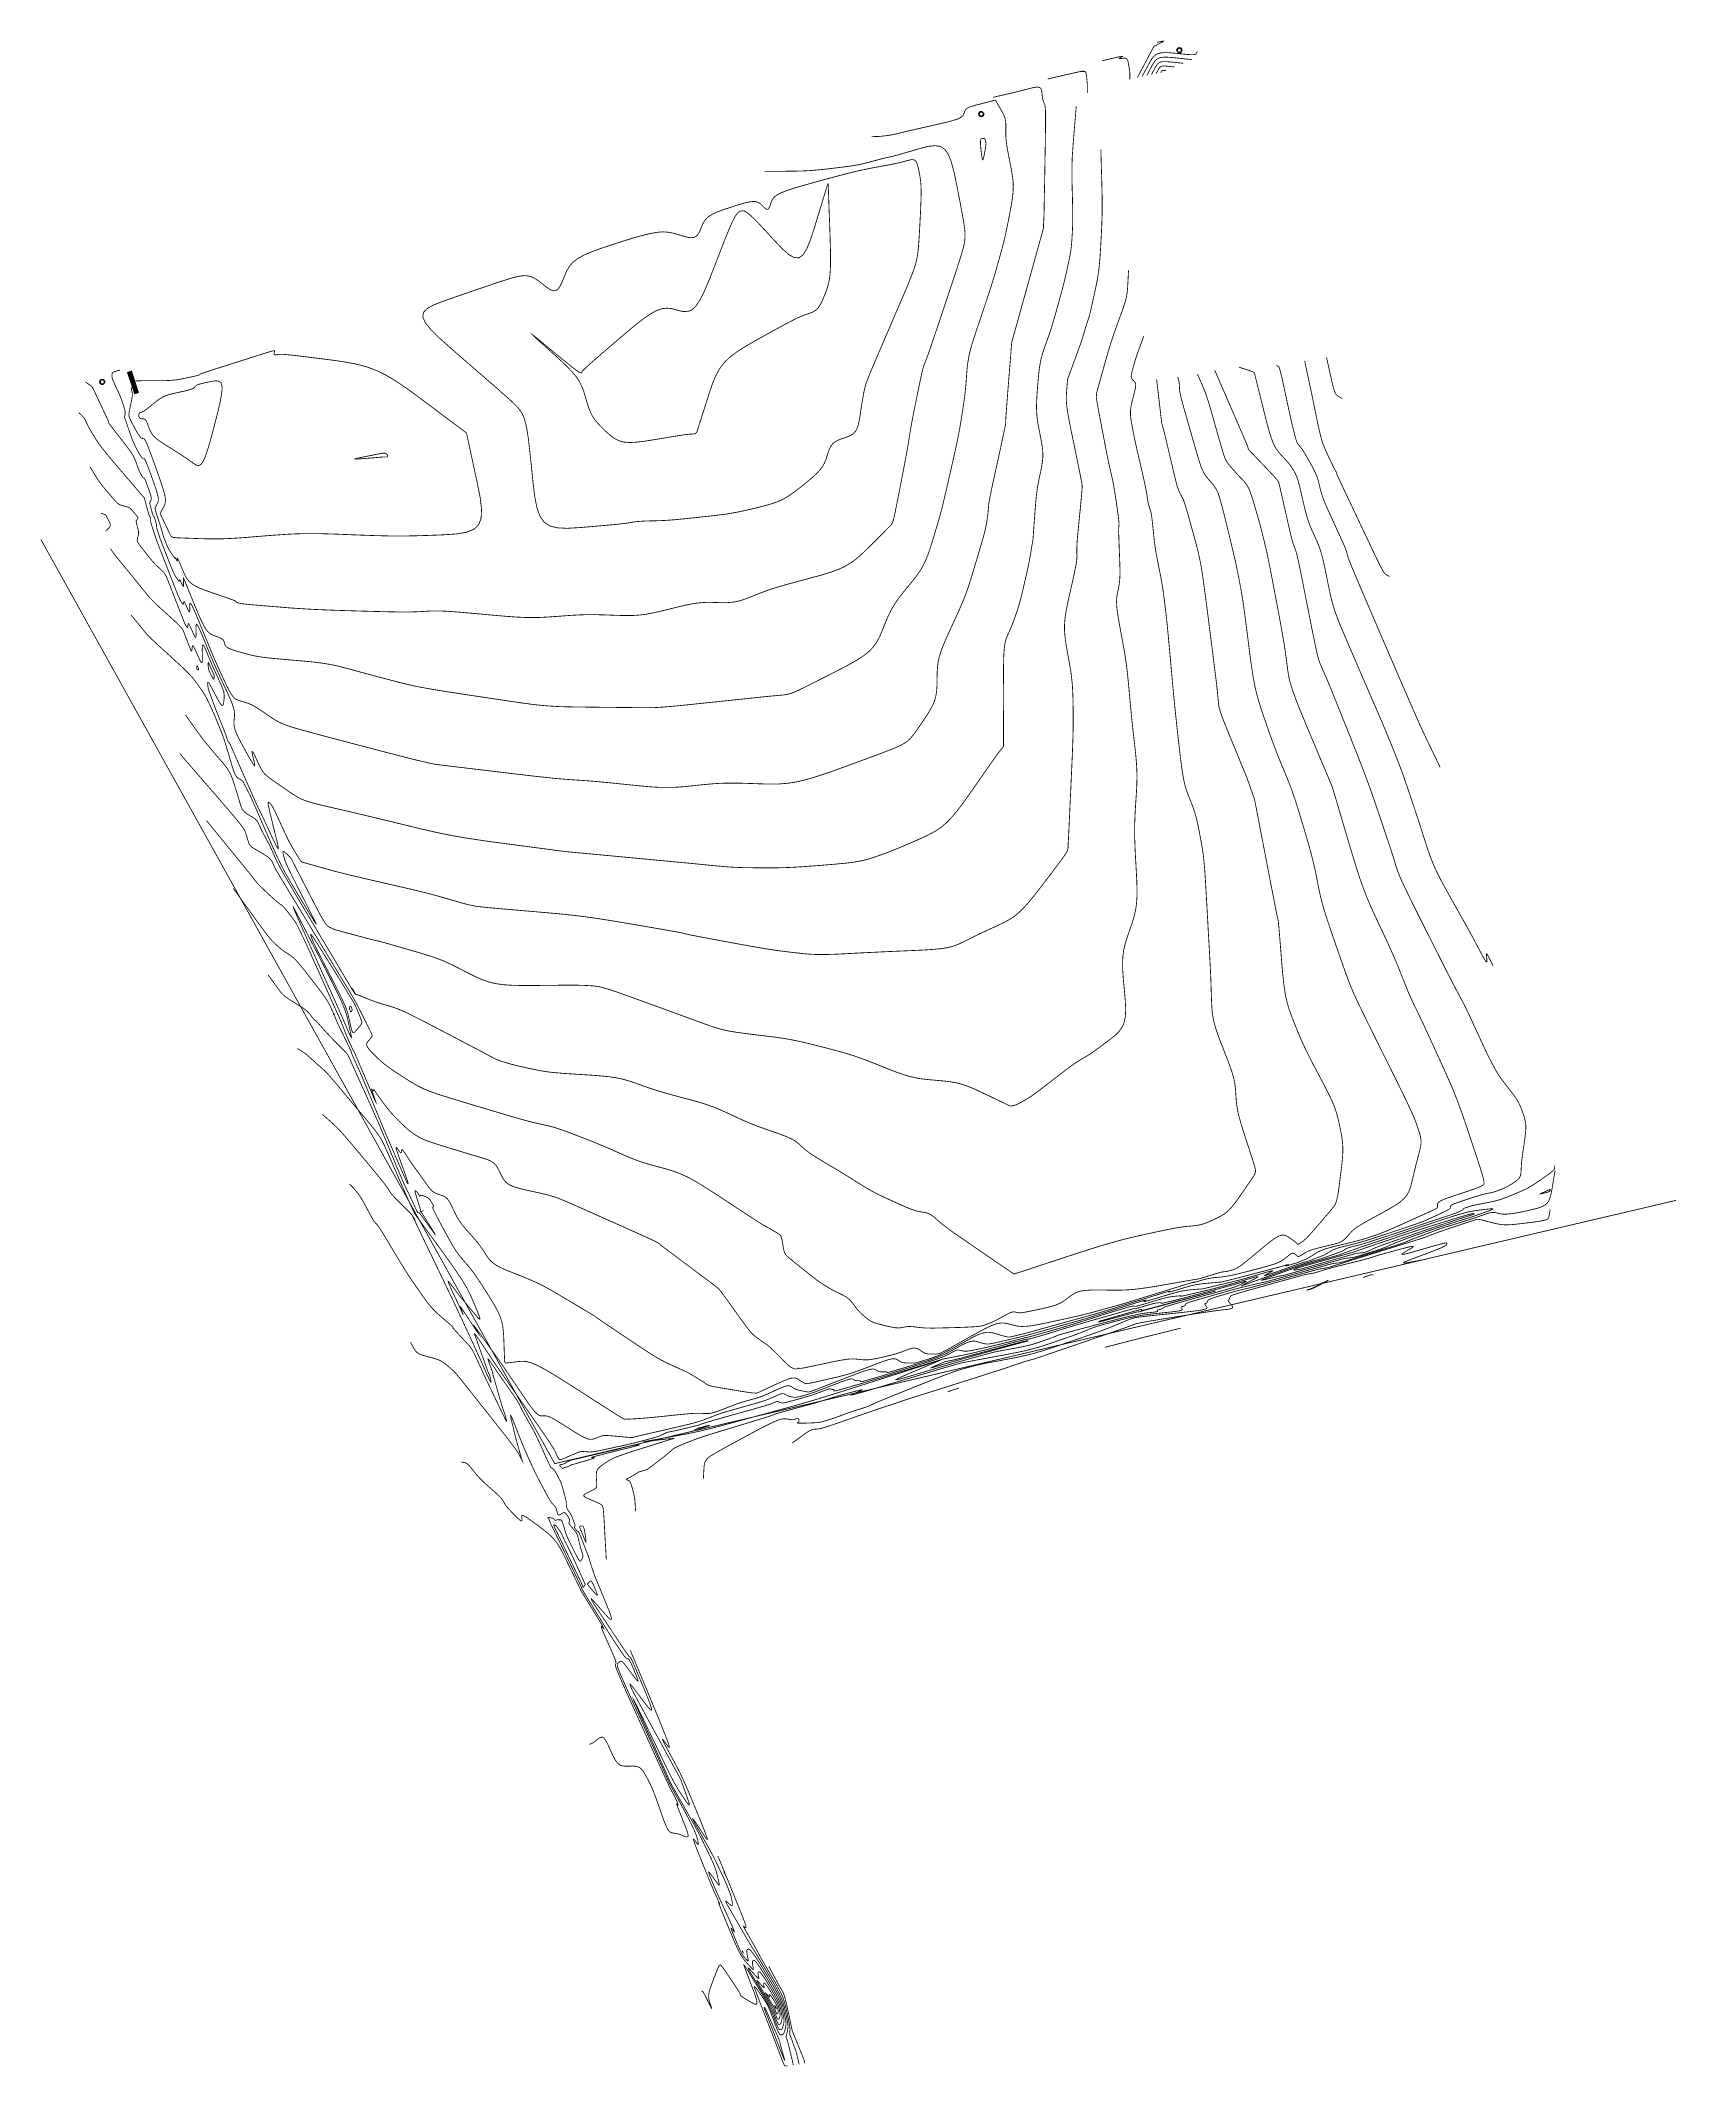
# Model space of a CAD drawing. Header units: metres. Extents: x 368659 to 369057, y 2280132 to 2280625.
import ezdxf

# ---------------------------------------------------------------- set-up
doc = ezdxf.new("R2010")
doc.units = ezdxf.units.M
doc.header["$MEASUREMENT"] = 0
doc.layers.add('CVL_CURV_D', color=22, linetype='Continuous')
doc.layers.add('CVL_CURV_G', color=30, linetype='Continuous')

msp = doc.modelspace()

# ---------------------------------------------------------------- hatches: boundary and pattern name
at = {"layer": 'CVL_CURV_D'}
h = msp.add_hatch(dxfattribs=at)
h.set_pattern_fill('ANSI31', color=256)
h.set_pattern_definition([(45, (0, 0), (-0.088388347648, 0.088388347648), [])])
h.paths.add_polyline_path([(368681.29, 2280544.75), (368680.26, 2280544.42), (368681.41, 2280541.06), (368681.41, 2280541.08), (368681.42, 2280541.14), (368681.44, 2280541.22), (368681.45, 2280541.31), (368681.48, 2280541.42), (368681.5, 2280541.56), (368681.53, 2280541.7), (368681.56, 2280541.81), (368681.59, 2280541.9), (368681.62, 2280541.98), (368681.65, 2280542.04), (368681.7, 2280542.11), (368681.75, 2280542.17), (368681.81, 2280542.23), (368681.91, 2280542.29), (368682.06, 2280542.34)])
h.paths.add_polyline_path([(368682.06, 2280542.34), (368681.91, 2280542.29), (368681.81, 2280542.23), (368681.75, 2280542.17), (368681.7, 2280542.11), (368681.65, 2280542.04), (368681.62, 2280541.98), (368681.59, 2280541.9), (368681.56, 2280541.81), (368681.53, 2280541.7), (368681.5, 2280541.56), (368681.48, 2280541.42), (368681.45, 2280541.31), (368681.44, 2280541.22), (368681.42, 2280541.14), (368681.41, 2280541.08), (368681.41, 2280541.06), (368682.03, 2280539.25), (368682.94, 2280539.57)])

# ---------------------------------------------------------------- linework, layer by layer
at = {"layer": 'CVL_CURV_D', "color": 22, "linetype": 'Continuous', "const_width": 0.2}
for points, elevation in [([(368917.58, 2280620.34), (368920.3, 2280620.97), (368921.1, 2280621.16), (368921.71, 2280621.29), (368922.15, 2280621.38), (368922.42, 2280621.42), (368922.55, 2280621.42), (368922.54, 2280621.38), (368922.42, 2280621.29), (368922.19, 2280621.17), (368921.95, 2280621.04), (368921.78, 2280620.94), (368921.7, 2280620.88), (368921.69, 2280620.84), (368921.77, 2280620.82), (368921.93, 2280620.83), (368922.18, 2280620.87), (368922.52, 2280620.92), (368922.86, 2280620.96), (368923.14, 2280620.96), (368923.37, 2280620.9), (368923.54, 2280620.77), (368923.68, 2280620.56), (368923.79, 2280620.25), (368923.9, 2280619.84), (368923.99, 2280619.3), (368924.09, 2280618.76), (368924.16, 2280618.32), (368924.21, 2280617.96), (368924.25, 2280617.66), (368924.27, 2280617.4), (368924.29, 2280617.16), (368924.29, 2280616.91), (368924.29, 2280616.65), (368924.28, 2280615.81)], 1895.75), ([(368940.73, 2280622.62), (368940.47, 2280622.13), (368940.36, 2280621.99), (368940.17, 2280621.89), (368939.87, 2280621.83), (368939.43, 2280621.81), (368938.79, 2280621.83), (368937.93, 2280621.9), (368936.8, 2280622), (368935.37, 2280622.15), (368933.93, 2280622.28), (368932.77, 2280622.32), (368931.83, 2280622.25), (368931.08, 2280622.05), (368930.46, 2280621.7), (368929.92, 2280621.19), (368929.42, 2280620.49), (368928.91, 2280619.58), (368927.27, 2280616.51)], 1896.25), ([(368913.92, 2280612.44), (368913.94, 2280613.5), (368913.94, 2280613.82), (368913.94, 2280614.11), (368913.93, 2280614.38), (368913.92, 2280614.65), (368913.9, 2280614.95), (368913.87, 2280615.29), (368913.83, 2280615.69), (368913.78, 2280616.18), (368913.73, 2280616.65), (368913.67, 2280617.03), (368913.61, 2280617.3), (368913.55, 2280617.5), (368913.46, 2280617.63), (368913.36, 2280617.7), (368913.22, 2280617.72), (368913.06, 2280617.7), (368912.9, 2280617.68), (368912.78, 2280617.66), (368912.69, 2280617.65), (368912.65, 2280617.65), (368912.64, 2280617.67), (368912.67, 2280617.69), (368912.72, 2280617.72), (368912.81, 2280617.77), (368912.87, 2280617.81), (368912.82, 2280617.82), (368912.65, 2280617.79), (368912.31, 2280617.72), (368911.77, 2280617.61), (368911.01, 2280617.44), (368909.99, 2280617.2), (368908.68, 2280616.9), (368904.25, 2280615.88)], 1895.5), ([(368939.33, 2280620.61), (368935.13, 2280621.06), (368933.88, 2280621.17), (368932.88, 2280621.21), (368932.08, 2280621.16), (368931.44, 2280621.02), (368930.92, 2280620.75), (368930.48, 2280620.36), (368930.08, 2280619.82), (368929.68, 2280619.12), (368928.41, 2280616.74)], 1896.5), ([(368937.28, 2280619.71), (368934.31, 2280620.02), (368933.42, 2280620.1), (368932.71, 2280620.13), (368932.14, 2280620.1), (368931.69, 2280619.99), (368931.32, 2280619.81), (368931.01, 2280619.53), (368930.73, 2280619.14), (368930.44, 2280618.65), (368929.55, 2280616.96)], 1896.75), ([(368933.17, 2280617.9), (368932.66, 2280617.95), (368932.5, 2280617.97), (368932.38, 2280617.97), (368932.28, 2280617.97), (368932.2, 2280617.95), (368932.14, 2280617.92), (368932.08, 2280617.87), (368932.03, 2280617.8), (368931.98, 2280617.72), (368931.83, 2280617.42)], 1897.25), ([(368668.45, 2280534.64), (368669.1, 2280534.04), (368669.29, 2280533.86), (368669.45, 2280533.69), (368669.59, 2280533.52), (368669.72, 2280533.34), (368669.85, 2280533.13), (368669.98, 2280532.89), (368670.12, 2280532.59), (368670.29, 2280532.23), (368670.47, 2280531.86), (368670.63, 2280531.52), (368670.8, 2280531.18), (368670.99, 2280530.83), (368671.22, 2280530.43), (368671.5, 2280529.96), (368671.85, 2280529.39), (368672.27, 2280528.69), (368672.73, 2280527.96), (368673.2, 2280527.26), (368673.72, 2280526.53), (368674.36, 2280525.71), (368675.15, 2280524.72), (368676.16, 2280523.51), (368677.42, 2280522.01), (368679, 2280520.16), (368680.57, 2280518.33), (368681.8, 2280516.89), (368682.73, 2280515.8), (368683.4, 2280515.01), (368683.86, 2280514.48), (368684.14, 2280514.16), (368684.29, 2280514), (368684.33, 2280513.95), (368684.34, 2280513.94), (368684.36, 2280513.92), (368684.37, 2280513.87), (368684.4, 2280513.8), (368684.43, 2280513.69), (368684.47, 2280513.54), (368684.52, 2280513.35), (368684.59, 2280513.1), (368684.65, 2280512.85), (368684.7, 2280512.65), (368684.74, 2280512.5), (368684.77, 2280512.38), (368684.79, 2280512.3), (368684.81, 2280512.25), (368684.82, 2280512.21), (368684.83, 2280512.18), (368684.83, 2280512.15), (368684.85, 2280512.09), (368684.87, 2280512.02), (368684.9, 2280511.9), (368684.95, 2280511.73), (368685.01, 2280511.5), (368685.1, 2280511.2), (368685.2, 2280510.82), (368685.31, 2280510.44), (368685.4, 2280510.14), (368685.47, 2280509.9), (368685.53, 2280509.72), (368685.59, 2280509.58), (368685.64, 2280509.47), (368685.69, 2280509.38), (368685.74, 2280509.3), (368685.8, 2280509.22), (368685.84, 2280509.15), (368685.87, 2280509.1), (368685.9, 2280509.04), (368685.91, 2280508.98), (368685.92, 2280508.92), (368685.93, 2280508.85), (368685.93, 2280508.77), (368685.93, 2280508.68), (368685.93, 2280508.61), (368685.92, 2280508.55), (368685.92, 2280508.49), (368685.92, 2280508.43), (368685.92, 2280508.37), (368685.92, 2280508.3), (368685.92, 2280508.22), (368685.93, 2280508.13), (368685.94, 2280508.02), (368685.98, 2280507.86), (368686.04, 2280507.64), (368686.13, 2280507.34), (368686.26, 2280506.94), (368686.42, 2280506.43), (368686.64, 2280505.78), (368686.85, 2280505.13), (368687.02, 2280504.62), (368687.14, 2280504.24), (368687.23, 2280503.96), (368687.3, 2280503.77), (368687.34, 2280503.65), (368687.36, 2280503.59), (368687.36, 2280503.56), (368687.37, 2280503.53), (368687.38, 2280503.52), (368687.4, 2280503.47), (368687.47, 2280503.28), (368687.62, 2280502.91), (368687.85, 2280502.3), (368688.2, 2280501.39), (368688.69, 2280500.14), (368689.33, 2280498.49), (368690.15, 2280496.38), (368690.97, 2280494.27), (368691.62, 2280492.6), (368692.13, 2280491.31), (368692.52, 2280490.34), (368692.82, 2280489.64), (368693.05, 2280489.14), (368693.24, 2280488.79), (368693.4, 2280488.52), (368693.55, 2280488.31), (368693.66, 2280488.15), (368693.75, 2280488.06), (368693.82, 2280488.01), (368693.87, 2280488.03), (368693.9, 2280488.09), (368693.93, 2280488.21), (368693.95, 2280488.39), (368693.97, 2280488.55), (368694, 2280488.65), (368694.05, 2280488.66), (368694.12, 2280488.59), (368694.22, 2280488.42), (368694.35, 2280488.14), (368694.53, 2280487.76), (368694.75, 2280487.25), (368694.97, 2280486.75), (368695.14, 2280486.39), (368695.27, 2280486.19), (368695.36, 2280486.14), (368695.42, 2280486.24), (368695.45, 2280486.49), (368695.45, 2280486.91), (368695.43, 2280487.48), (368695.44, 2280488), (368695.5, 2280488.26), (368695.66, 2280488.2), (368695.92, 2280487.79), (368696.32, 2280486.97), (368696.88, 2280485.7), (368697.61, 2280483.95), (368698.56, 2280481.66), (368699.51, 2280479.34), (368700.29, 2280477.44), (368700.94, 2280475.89), (368701.49, 2280474.6), (368701.98, 2280473.47), (368702.44, 2280472.44), (368702.91, 2280471.41), (368703.43, 2280470.3), (368703.93, 2280469.24), (368704.34, 2280468.38), (368704.67, 2280467.7), (368704.94, 2280467.17), (368705.17, 2280466.74), (368705.38, 2280466.39), (368705.57, 2280466.08), (368705.78, 2280465.78), (368705.99, 2280465.49), (368706.2, 2280465.26), (368706.43, 2280465.06), (368706.7, 2280464.89), (368707.03, 2280464.73), (368707.44, 2280464.57), (368707.96, 2280464.4), (368708.6, 2280464.21), (368709.26, 2280464.01), (368709.85, 2280463.8), (368710.41, 2280463.57), (368710.97, 2280463.28), (368711.59, 2280462.92), (368712.3, 2280462.47), (368713.15, 2280461.9), (368714.18, 2280461.19), (368715.23, 2280460.48), (368716.16, 2280459.88), (368717.04, 2280459.39), (368717.94, 2280458.96), (368718.91, 2280458.57), (368720.04, 2280458.18), (368721.37, 2280457.78), (368722.99, 2280457.33), (368724.65, 2280456.87), (368726.17, 2280456.46), (368727.66, 2280456.06), (368729.24, 2280455.64), (368731.04, 2280455.16), (368733.16, 2280454.6), (368735.73, 2280453.93), (368738.87, 2280453.11), (368741.98, 2280452.29), (368744.46, 2280451.65), (368746.38, 2280451.15), (368747.86, 2280450.77), (368748.96, 2280450.48), (368749.8, 2280450.27), (368750.45, 2280450.12), (368751.01, 2280449.98), (368751.51, 2280449.87), (368751.92, 2280449.77), (368752.26, 2280449.7), (368752.55, 2280449.63), (368752.81, 2280449.56), (368753.07, 2280449.5), (368753.33, 2280449.44), (368753.63, 2280449.37), (368753.92, 2280449.3), (368754.17, 2280449.24), (368754.4, 2280449.19), (368754.63, 2280449.15), (368754.86, 2280449.11), (368755.12, 2280449.07), (368755.42, 2280449.02), (368755.78, 2280448.98), (368756.23, 2280448.92), (368756.85, 2280448.84), (368757.77, 2280448.73), (368759.08, 2280448.57), (368760.9, 2280448.35), (368763.34, 2280448.06), (368766.5, 2280447.68), (368770.51, 2280447.2), (368774.55, 2280446.71), (368777.82, 2280446.33), (368780.45, 2280446.03), (368782.61, 2280445.8), (368784.41, 2280445.61), (368786, 2280445.47), (368787.52, 2280445.35), (368789.11, 2280445.24), (368790.66, 2280445.14), (368792.01, 2280445.05), (368793.27, 2280444.95), (368794.51, 2280444.85), (368795.84, 2280444.72), (368797.34, 2280444.58), (368799.1, 2280444.4), (368801.22, 2280444.18), (368803.32, 2280443.97), (368805.02, 2280443.8), (368806.41, 2280443.67), (368807.55, 2280443.57), (368808.52, 2280443.51), (368809.39, 2280443.46), (368810.24, 2280443.44), (368811.15, 2280443.43), (368812.04, 2280443.43), (368812.86, 2280443.44), (368813.66, 2280443.46), (368814.52, 2280443.51), (368815.5, 2280443.59), (368816.66, 2280443.69), (368818.07, 2280443.84), (368819.79, 2280444.02), (368821.55, 2280444.19), (368823.11, 2280444.33), (368824.56, 2280444.42), (368826.03, 2280444.46), (368827.6, 2280444.47), (368829.4, 2280444.45), (368831.53, 2280444.39), (368834.09, 2280444.3), (368836.7, 2280444.23), (368839, 2280444.27), (368841.15, 2280444.45), (368843.3, 2280444.8), (368845.61, 2280445.35), (368848.24, 2280446.14), (368851.35, 2280447.18), (368855.09, 2280448.53), (368858.78, 2280449.89), (368861.72, 2280450.97), (368863.99, 2280451.82), (368865.71, 2280452.48), (368866.99, 2280452.99), (368867.93, 2280453.4), (368868.63, 2280453.74), (368869.21, 2280454.06), (368869.72, 2280454.37), (368870.19, 2280454.72), (368870.65, 2280455.14), (368871.14, 2280455.67), (368871.7, 2280456.37), (368872.35, 2280457.26), (368873.14, 2280458.4), (368874.11, 2280459.83), (368875.07, 2280461.29), (368875.82, 2280462.54), (368876.39, 2280463.65), (368876.8, 2280464.7), (368877.08, 2280465.76), (368877.25, 2280466.91), (368877.33, 2280468.22), (368877.35, 2280469.77), (368877.37, 2280471.33), (368877.45, 2280472.69), (368877.61, 2280473.95), (368877.88, 2280475.18), (368878.28, 2280476.49), (368878.84, 2280477.96), (368879.57, 2280479.68), (368880.5, 2280481.73), (368881.44, 2280483.77), (368882.19, 2280485.42), (368882.79, 2280486.74), (368883.26, 2280487.8), (368883.63, 2280488.66), (368883.93, 2280489.41), (368884.2, 2280490.11), (368884.46, 2280490.81), (368884.71, 2280491.52), (368884.94, 2280492.2), (368885.18, 2280492.92), (368885.44, 2280493.74), (368885.75, 2280494.74), (368886.12, 2280495.96), (368886.58, 2280497.49), (368887.15, 2280499.38), (368887.71, 2280501.27), (368888.16, 2280502.79), (368888.51, 2280504.01), (368888.78, 2280505), (368888.99, 2280505.81), (368889.15, 2280506.51), (368889.28, 2280507.16), (368889.4, 2280507.83), (368889.5, 2280508.47), (368889.59, 2280509.01), (368889.65, 2280509.46), (368889.71, 2280509.87), (368889.75, 2280510.26), (368889.79, 2280510.65), (368889.83, 2280511.08), (368889.87, 2280511.57), (368889.91, 2280512.12), (368889.99, 2280512.73), (368890.12, 2280513.51), (368890.31, 2280514.52), (368890.59, 2280515.85), (368890.95, 2280517.58), (368891.44, 2280519.8), (368892.05, 2280522.59), (368892.66, 2280525.37), (368893.13, 2280527.56), (368893.49, 2280529.22), (368893.75, 2280530.44), (368893.92, 2280531.27), (368894.02, 2280531.81), (368894.06, 2280532.11), (368894.06, 2280532.25), (368894.05, 2280532.4), (368894.05, 2280532.7), (368894.08, 2280533.23), (368894.14, 2280534.06), (368894.23, 2280535.27), (368894.35, 2280536.93), (368894.52, 2280539.1), (368894.74, 2280541.87), (368894.96, 2280544.63), (368895.13, 2280546.81), (368895.26, 2280548.46), (368895.36, 2280549.67), (368895.42, 2280550.51), (368895.46, 2280551.04), (368895.49, 2280551.33), (368895.5, 2280551.47), (368895.5, 2280551.55), (368895.51, 2280551.61), (368895.51, 2280551.66), (368895.51, 2280551.69), (368895.51, 2280551.71), (368895.52, 2280551.73), (368895.52, 2280551.74), (368895.52, 2280551.74), (368895.52, 2280551.75), (368895.53, 2280551.77), (368895.53, 2280551.8), (368895.55, 2280551.85), (368895.57, 2280551.93), (368895.6, 2280552.03), (368895.63, 2280552.16), (368895.68, 2280552.33), (368895.75, 2280552.59), (368895.88, 2280553.06), (368896.1, 2280553.84), (368896.44, 2280555.05), (368896.92, 2280556.77), (368897.57, 2280559.11), (368898.42, 2280562.19), (368899.51, 2280566.09), (368900.6, 2280569.99), (368901.45, 2280573.05), (368902.09, 2280575.37), (368902.56, 2280577.05), (368902.88, 2280578.2), (368903.07, 2280578.91), (368903.18, 2280579.28), (368903.21, 2280579.41), (368903.22, 2280579.45), (368903.23, 2280579.49), (368903.23, 2280579.52), (368903.24, 2280579.54), (368903.24, 2280579.57), (368903.24, 2280579.6), (368903.24, 2280579.63), (368903.25, 2280579.67), (368903.25, 2280579.71), (368903.25, 2280579.74), (368903.25, 2280579.77), (368903.25, 2280579.81), (368903.25, 2280579.85), (368903.25, 2280579.9), (368903.25, 2280579.95), (368903.25, 2280580.02), (368903.24, 2280580.09), (368903.25, 2280580.17), (368903.25, 2280580.25), (368903.25, 2280580.35), (368903.26, 2280580.47), (368903.27, 2280580.62), (368903.29, 2280580.81), (368903.31, 2280581.05), (368903.33, 2280581.39), (368903.35, 2280581.92), (368903.38, 2280582.78), (368903.41, 2280584.05), (368903.44, 2280585.86), (368903.49, 2280588.31), (368903.55, 2280591.5), (368903.62, 2280595.56), (368903.69, 2280599.61), (368903.73, 2280602.81), (368903.76, 2280605.25), (368903.75, 2280607.04), (368903.73, 2280608.3), (368903.67, 2280609.12), (368903.59, 2280609.63), (368903.47, 2280609.92), (368903.36, 2280610.13), (368903.26, 2280610.33), (368903.19, 2280610.54), (368903.12, 2280610.79), (368903.06, 2280611.08), (368903.01, 2280611.44), (368902.95, 2280611.89), (368902.89, 2280612.45), (368902.82, 2280612.99), (368902.7, 2280613.41), (368902.51, 2280613.7), (368902.24, 2280613.87), (368901.86, 2280613.93), (368901.34, 2280613.89), (368900.66, 2280613.77), (368899.8, 2280613.55), (368898.92, 2280613.32), (368898.17, 2280613.13), (368897.5, 2280612.96), (368896.88, 2280612.8), (368896.25, 2280612.65), (368895.58, 2280612.49), (368894.81, 2280612.31), (368893.91, 2280612.1), (368890.93, 2280611.41)], 1895.25), ([(368900.71, 2280503.84), (368901.13, 2280509.77), (368901.27, 2280511.56), (368901.39, 2280513.05), (368901.51, 2280514.31), (368901.65, 2280515.44), (368901.8, 2280516.49), (368901.99, 2280517.56), (368902.22, 2280518.71), (368902.51, 2280520.03), (368902.78, 2280521.34), (368902.97, 2280522.47), (368903.08, 2280523.5), (368903.11, 2280524.49), (368903.06, 2280525.51), (368902.92, 2280526.64), (368902.7, 2280527.94), (368902.39, 2280529.5), (368902.08, 2280531.06), (368901.84, 2280532.42), (368901.68, 2280533.65), (368901.59, 2280534.84), (368901.56, 2280536.08), (368901.59, 2280537.46), (368901.68, 2280539.05), (368901.82, 2280540.95), (368901.98, 2280542.84), (368902.13, 2280544.4), (368902.29, 2280545.7), (368902.48, 2280546.83), (368902.7, 2280547.86), (368902.97, 2280548.87), (368903.31, 2280549.92), (368903.73, 2280551.11), (368904.16, 2280552.29), (368904.53, 2280553.33), (368904.86, 2280554.29), (368905.17, 2280555.26), (368905.49, 2280556.3), (368905.84, 2280557.48), (368906.23, 2280558.87), (368906.7, 2280560.55), (368907.17, 2280562.23), (368907.55, 2280563.63), (368907.87, 2280564.82), (368908.14, 2280565.88), (368908.39, 2280566.88), (368908.63, 2280567.88), (368908.88, 2280568.98), (368909.15, 2280570.23), (368909.42, 2280571.46), (368909.63, 2280572.51), (368909.8, 2280573.42), (368909.93, 2280574.25), (368910.03, 2280575.07), (368910.11, 2280575.93), (368910.18, 2280576.9), (368910.25, 2280578.02), (368910.31, 2280579.16), (368910.35, 2280580.19), (368910.37, 2280581.2), (368910.38, 2280582.25), (368910.38, 2280583.43), (368910.35, 2280584.82), (368910.32, 2280586.5), (368910.26, 2280588.54), (368910.21, 2280590.61), (368910.18, 2280592.37), (368910.18, 2280593.93), (368910.21, 2280595.39), (368910.26, 2280596.85), (368910.36, 2280598.43), (368910.49, 2280600.21), (368910.66, 2280602.32), (368911.24, 2280609.26)], 1895.5), ([(368678.49, 2280545.04), (368677.94, 2280544.87), (368677.77, 2280544.82), (368677.64, 2280544.77), (368677.52, 2280544.74), (368677.42, 2280544.7), (368677.32, 2280544.67), (368677.22, 2280544.64), (368677.12, 2280544.6), (368677, 2280544.56), (368676.88, 2280544.52), (368676.79, 2280544.49), (368676.73, 2280544.47), (368676.68, 2280544.45), (368676.65, 2280544.44), (368676.63, 2280544.43), (368676.63, 2280544.42), (368676.63, 2280544.42), (368676.6, 2280544.39), (368676.59, 2280544.37), (368676.57, 2280544.35), (368676.56, 2280544.31), (368676.55, 2280544.25), (368676.54, 2280544.17), (368676.53, 2280544.05), (368676.52, 2280543.89), (368676.51, 2280543.7), (368676.5, 2280543.48), (368676.52, 2280543.27), (368676.57, 2280543.03), (368676.66, 2280542.74), (368676.8, 2280542.38), (368677, 2280541.94), (368677.25, 2280541.37), (368677.58, 2280540.67), (368677.92, 2280539.96), (368678.19, 2280539.37), (368678.42, 2280538.86), (368678.6, 2280538.41), (368678.77, 2280537.99), (368678.93, 2280537.56), (368679.08, 2280537.09), (368679.25, 2280536.55), (368679.42, 2280536.02), (368679.54, 2280535.6), (368679.63, 2280535.25), (368679.69, 2280534.98), (368679.72, 2280534.75), (368679.73, 2280534.55), (368679.71, 2280534.36), (368679.68, 2280534.17), (368679.64, 2280533.98), (368679.61, 2280533.84), (368679.59, 2280533.73), (368679.57, 2280533.65), (368679.56, 2280533.6), (368679.56, 2280533.56), (368679.55, 2280533.54), (368679.56, 2280533.53), (368679.56, 2280533.5), (368679.59, 2280533.42), (368679.65, 2280533.26), (368679.74, 2280532.99), (368679.87, 2280532.6), (368680.06, 2280532.06), (368680.31, 2280531.35), (368680.62, 2280530.45), (368680.94, 2280529.54), (368681.2, 2280528.79), (368681.43, 2280528.18), (368681.63, 2280527.67), (368681.81, 2280527.23), (368682, 2280526.82), (368682.2, 2280526.4), (368682.43, 2280525.96), (368682.66, 2280525.53), (368682.85, 2280525.18), (368683, 2280524.91), (368683.12, 2280524.68), (368683.23, 2280524.5), (368683.33, 2280524.34), (368683.43, 2280524.19), (368683.54, 2280524.03), (368683.64, 2280523.89), (368683.73, 2280523.77), (368683.81, 2280523.69), (368683.88, 2280523.62), (368683.95, 2280523.58), (368684.03, 2280523.55), (368684.11, 2280523.54), (368684.22, 2280523.54), (368684.33, 2280523.5), (368684.45, 2280523.37), (368684.6, 2280523.11), (368684.8, 2280522.69), (368685.05, 2280522.05), (368685.38, 2280521.18), (368685.81, 2280520.02), (368686.34, 2280518.54), (368686.86, 2280517.06), (368687.26, 2280515.88), (368687.54, 2280514.95), (368687.72, 2280514.23), (368687.8, 2280513.67), (368687.79, 2280513.22), (368687.69, 2280512.85), (368687.53, 2280512.51), (368687.36, 2280512.2), (368687.22, 2280511.95), (368687.12, 2280511.75), (368687.06, 2280511.6), (368687.01, 2280511.47), (368687, 2280511.36), (368687, 2280511.27), (368687.02, 2280511.17), (368687.04, 2280511.08), (368687.06, 2280511), (368687.08, 2280510.92), (368687.1, 2280510.85), (368687.13, 2280510.77), (368687.15, 2280510.67), (368687.18, 2280510.56), (368687.22, 2280510.42), (368687.25, 2280510.29), (368687.28, 2280510.18), (368687.3, 2280510.1), (368687.32, 2280510.04), (368687.33, 2280509.99), (368687.34, 2280509.95), (368687.35, 2280509.92), (368687.36, 2280509.9), (368687.4, 2280509.8), (368687.41, 2280509.78), (368687.43, 2280509.72), (368687.47, 2280509.6), (368687.53, 2280509.42), (368687.62, 2280509.15), (368687.74, 2280508.79), (368687.9, 2280508.3), (368688.1, 2280507.68), (368688.3, 2280507.06), (368688.46, 2280506.57), (368688.58, 2280506.2), (368688.67, 2280505.92), (368688.72, 2280505.72), (368688.76, 2280505.59), (368688.78, 2280505.5), (368688.78, 2280505.45), (368688.78, 2280505.4), (368688.78, 2280505.36), (368688.79, 2280505.31), (368688.8, 2280505.25), (368688.82, 2280505.18), (368688.85, 2280505.1), (368688.88, 2280505), (368688.92, 2280504.87), (368688.97, 2280504.73), (368689.02, 2280504.59), (368689.07, 2280504.44), (368689.13, 2280504.26), (368689.22, 2280504.05), (368689.32, 2280503.78), (368689.45, 2280503.44), (368689.61, 2280503.02), (368689.78, 2280502.6), (368689.93, 2280502.24), (368690.07, 2280501.93), (368690.21, 2280501.64), (368690.36, 2280501.36), (368690.54, 2280501.06), (368690.75, 2280500.73), (368691, 2280500.35), (368691.25, 2280499.98), (368691.45, 2280499.69), (368691.6, 2280499.48), (368691.71, 2280499.33), (368691.78, 2280499.25), (368691.83, 2280499.22), (368691.85, 2280499.24), (368691.87, 2280499.29), (368691.87, 2280499.35), (368691.88, 2280499.38), (368691.9, 2280499.38), (368691.92, 2280499.36), (368691.96, 2280499.3), (368692.01, 2280499.21), (368692.07, 2280499.07), (368692.14, 2280498.9), (368692.22, 2280498.73), (368692.28, 2280498.6), (368692.32, 2280498.53), (368692.35, 2280498.52), (368692.37, 2280498.55), (368692.38, 2280498.64), (368692.38, 2280498.78), (368692.38, 2280498.98), (368692.38, 2280499.15), (368692.41, 2280499.22), (368692.48, 2280499.16), (368692.6, 2280498.95), (368692.78, 2280498.57), (368693.02, 2280498), (368693.35, 2280497.21), (368693.77, 2280496.2), (368694.23, 2280495.16), (368694.7, 2280494.31), (368695.25, 2280493.6), (368695.92, 2280493), (368696.77, 2280492.46), (368697.85, 2280491.94), (368699.22, 2280491.4), (368700.92, 2280490.8), (368702.62, 2280490.22), (368703.95, 2280489.77), (368704.96, 2280489.42), (368705.69, 2280489.15), (368706.19, 2280488.96), (368706.5, 2280488.83), (368706.65, 2280488.74), (368706.7, 2280488.67), (368706.72, 2280488.61), (368706.74, 2280488.56), (368706.79, 2280488.52), (368706.85, 2280488.48), (368706.94, 2280488.44), (368707.06, 2280488.39), (368707.21, 2280488.34), (368707.41, 2280488.28), (368707.66, 2280488.22), (368708.03, 2280488.16), (368708.57, 2280488.09), (368709.36, 2280488.01), (368710.47, 2280487.9), (368711.95, 2280487.77), (368713.88, 2280487.61), (368716.33, 2280487.41), (368718.85, 2280487.2), (368721.07, 2280487.03), (368723.14, 2280486.9), (368725.2, 2280486.78), (368727.42, 2280486.68), (368729.94, 2280486.58), (368732.92, 2280486.48), (368736.5, 2280486.37), (368740.05, 2280486.27), (368742.92, 2280486.2), (368745.23, 2280486.15), (368747.09, 2280486.12), (368748.64, 2280486.13), (368749.98, 2280486.15), (368751.25, 2280486.2), (368752.55, 2280486.28), (368753.85, 2280486.35), (368755.08, 2280486.38), (368756.36, 2280486.37), (368757.79, 2280486.32), (368759.49, 2280486.21), (368761.57, 2280486.05), (368764.14, 2280485.82), (368767.31, 2280485.53), (368770.5, 2280485.24), (368773.14, 2280485.02), (368775.37, 2280484.87), (368777.31, 2280484.79), (368779.1, 2280484.77), (368780.87, 2280484.81), (368782.76, 2280484.91), (368784.89, 2280485.06), (368787, 2280485.22), (368788.78, 2280485.34), (368790.35, 2280485.42), (368791.81, 2280485.47), (368793.26, 2280485.48), (368794.79, 2280485.46), (368796.53, 2280485.42), (368798.56, 2280485.34), (368800.59, 2280485.28), (368802.32, 2280485.26), (368803.85, 2280485.3), (368805.29, 2280485.42), (368806.74, 2280485.62), (368808.3, 2280485.92), (368810.07, 2280486.32), (368812.15, 2280486.83), (368814.22, 2280487.35), (368815.94, 2280487.75), (368817.39, 2280488.05), (368818.66, 2280488.26), (368819.84, 2280488.39), (368821.01, 2280488.46), (368822.26, 2280488.47), (368823.67, 2280488.43), (368825.07, 2280488.4), (368826.26, 2280488.41), (368827.3, 2280488.48), (368828.27, 2280488.62), (368829.23, 2280488.83), (368830.26, 2280489.15), (368831.41, 2280489.57), (368832.76, 2280490.11), (368834.15, 2280490.67), (368835.42, 2280491.15), (368836.68, 2280491.6), (368838.04, 2280492.04), (368839.59, 2280492.5), (368841.43, 2280493.02), (368843.68, 2280493.63), (368846.43, 2280494.36), (368849.18, 2280495.11), (368851.45, 2280495.8), (368853.33, 2280496.48), (368854.93, 2280497.23), (368856.36, 2280498.08), (368857.73, 2280499.09), (368859.14, 2280500.33), (368860.71, 2280501.85), (368862.21, 2280503.35), (368863.4, 2280504.54), (368864.32, 2280505.46), (368865, 2280506.15), (368865.49, 2280506.64), (368865.84, 2280506.99), (368866.07, 2280507.23), (368866.24, 2280507.4), (368866.39, 2280507.61), (368866.53, 2280507.95), (368866.7, 2280508.5), (368866.91, 2280509.34), (368867.17, 2280510.52), (368867.5, 2280512.14), (368867.92, 2280514.25), (368868.44, 2280516.92), (368868.96, 2280519.61), (368869.37, 2280521.78), (368869.7, 2280523.52), (368869.96, 2280524.91), (368870.16, 2280526.04), (368870.33, 2280527), (368870.47, 2280527.89), (368870.61, 2280528.79), (368870.75, 2280529.67), (368870.89, 2280530.51), (368871.04, 2280531.37), (368871.21, 2280532.33), (368871.43, 2280533.46), (368871.7, 2280534.83), (368872.04, 2280536.53), (368872.46, 2280538.62), (368872.88, 2280540.69), (368873.23, 2280542.35), (368873.51, 2280543.65), (368873.73, 2280544.65), (368873.93, 2280545.42), (368874.1, 2280546.02), (368874.27, 2280546.5), (368874.45, 2280546.94), (368874.65, 2280547.43), (368874.9, 2280548.08), (368875.24, 2280549.02), (368875.7, 2280550.34), (368876.32, 2280552.16), (368877.14, 2280554.59), (368878.2, 2280557.75), (368879.54, 2280561.74), (368880.87, 2280565.73), (368881.92, 2280568.9), (368882.72, 2280571.37), (368883.3, 2280573.25), (368883.7, 2280574.66), (368883.95, 2280575.7), (368884.09, 2280576.51), (368884.15, 2280577.2), (368884.17, 2280577.86), (368884.14, 2280578.61), (368884.05, 2280579.52), (368883.88, 2280580.71), (368883.62, 2280582.26), (368883.25, 2280584.27), (368882.77, 2280586.85), (368882.14, 2280590.08), (368881.47, 2280593.28), (368880.8, 2280595.75), (368880.08, 2280597.56), (368879.23, 2280598.77), (368878.2, 2280599.46), (368876.9, 2280599.67), (368875.28, 2280599.49), (368873.27, 2280598.99), (368871.26, 2280598.4), (368869.67, 2280597.94), (368868.43, 2280597.58), (368867.49, 2280597.31), (368866.78, 2280597.12), (368866.25, 2280596.99), (368865.83, 2280596.89), (368865.48, 2280596.82), (368865.16, 2280596.76), (368864.83, 2280596.69), (368864.49, 2280596.61), (368864.08, 2280596.51), (368863.58, 2280596.39), (368862.97, 2280596.22), (368862.19, 2280596.01), (368861.24, 2280595.75), (368860.24, 2280595.48), (368859.35, 2280595.26), (368858.48, 2280595.07), (368857.57, 2280594.9), (368856.55, 2280594.73), (368855.35, 2280594.57), (368853.91, 2280594.38), (368852.16, 2280594.17), (368850.38, 2280593.96), (368848.88, 2280593.8), (368847.57, 2280593.68), (368846.36, 2280593.58), (368845.16, 2280593.52), (368843.9, 2280593.48), (368842.48, 2280593.45), (368840.82, 2280593.43), (368835.35, 2280593.4)], 1894.75), ([(368889.18, 2280600.78), (368889.14, 2280600.99), (368889.09, 2280601.15), (368889.03, 2280601.27), (368888.96, 2280601.35), (368888.86, 2280601.4), (368888.74, 2280601.43), (368888.59, 2280601.42), (368888.4, 2280601.4), (368888.21, 2280601.36), (368888.08, 2280601.26), (368887.98, 2280601.09), (368887.93, 2280600.82), (368887.91, 2280600.43), (368887.94, 2280599.9), (368888, 2280599.19), (368888.09, 2280598.3), (368888.19, 2280597.43), (368888.28, 2280596.79), (368888.36, 2280596.38), (368888.44, 2280596.2), (368888.53, 2280596.25), (368888.63, 2280596.51), (368888.74, 2280596.99), (368888.87, 2280597.68), (368889.01, 2280598.39), (368889.11, 2280598.96), (368889.18, 2280599.42), (368889.23, 2280599.78), (368889.25, 2280600.08), (368889.24, 2280600.33), (368889.22, 2280600.55), (368889.18, 2280600.78)], 1894.75), ([(368917.23, 2280598.71), (368917.44, 2280591.18), (368917.5, 2280588.9), (368917.54, 2280586.97), (368917.55, 2280585.27), (368917.55, 2280583.69), (368917.51, 2280582.12), (368917.45, 2280580.45), (368917.37, 2280578.57), (368917.25, 2280576.37), (368917.13, 2280574.18), (368917.01, 2280572.35), (368916.87, 2280570.79), (368916.72, 2280569.4), (368916.54, 2280568.09), (368916.31, 2280566.75), (368916.02, 2280565.3), (368915.66, 2280563.64), (368915.31, 2280562.02), (368915.02, 2280560.73), (368914.79, 2280559.71), (368914.6, 2280558.92), (368914.45, 2280558.31), (368914.31, 2280557.83), (368914.18, 2280557.42), (368914.05, 2280557.05), (368913.93, 2280556.7), (368913.82, 2280556.39), (368913.72, 2280556.09), (368913.62, 2280555.8), (368913.52, 2280555.48), (368913.42, 2280555.11), (368913.29, 2280554.66), (368913.14, 2280554.13), (368912.98, 2280553.58), (368912.82, 2280553.04), (368912.64, 2280552.48), (368912.43, 2280551.85), (368912.16, 2280551.08), (368911.82, 2280550.15), (368911.4, 2280548.99), (368910.88, 2280547.56), (368909.12, 2280542.76)], 1895.75), ([(368814.46, 2280577.97), (368813.12, 2280578.36), (368811.84, 2280578.6), (368810.53, 2280578.67), (368809.05, 2280578.55), (368807.3, 2280578.22), (368805.16, 2280577.68), (368802.51, 2280576.91), (368799.26, 2280575.88), (368796.02, 2280574.82), (368793.44, 2280573.89), (368791.43, 2280573.03), (368789.9, 2280572.19), (368788.74, 2280571.3), (368787.86, 2280570.3), (368787.18, 2280569.13), (368786.58, 2280567.73), (368786.04, 2280566.37), (368785.54, 2280565.37), (368785.05, 2280564.7), (368784.53, 2280564.36), (368783.94, 2280564.32), (368783.23, 2280564.59), (368782.38, 2280565.14), (368781.34, 2280565.96), (368780.27, 2280566.79), (368779.31, 2280567.41), (368778.37, 2280567.81), (368777.4, 2280567.99), (368776.31, 2280567.98), (368775.04, 2280567.76), (368773.51, 2280567.35), (368771.64, 2280566.75), (368769.74, 2280566.12), (368768.09, 2280565.56), (368766.57, 2280565.05), (368765.08, 2280564.54), (368763.51, 2280564), (368761.75, 2280563.39), (368759.69, 2280562.68), (368757.22, 2280561.82), (368754.87, 2280560.91), (368753.23, 2280560.02), (368752.33, 2280559.06), (368752.17, 2280557.94), (368752.77, 2280556.56), (368754.15, 2280554.85), (368756.32, 2280552.71), (368759.3, 2280550.06), (368762.36, 2280547.41), (368764.83, 2280545.27), (368766.81, 2280543.55), (368768.4, 2280542.16), (368769.71, 2280541.02), (368770.84, 2280540.03), (368771.88, 2280539.1), (368772.95, 2280538.15), (368773.95, 2280537.24), (368774.75, 2280536.47), (368775.38, 2280535.81), (368775.87, 2280535.2), (368776.25, 2280534.62), (368776.56, 2280534.01), (368776.81, 2280533.33), (368777.05, 2280532.55), (368777.27, 2280531.7), (368777.47, 2280530.8), (368777.66, 2280529.72), (368777.85, 2280528.36), (368778.06, 2280526.6), (368778.31, 2280524.35), (368778.61, 2280521.48), (368778.97, 2280517.89), (368779.4, 2280514.33), (368779.93, 2280511.55), (368780.67, 2280509.47), (368781.69, 2280508.01), (368783.07, 2280507.08), (368784.91, 2280506.61), (368787.28, 2280506.5), (368790.27, 2280506.67), (368793.27, 2280506.92), (368795.67, 2280507.13), (368797.56, 2280507.3), (368799.02, 2280507.44), (368800.16, 2280507.56), (368801.06, 2280507.66), (368801.82, 2280507.77), (368802.53, 2280507.88), (368803.19, 2280507.99), (368803.78, 2280508.07), (368804.35, 2280508.14), (368804.94, 2280508.19), (368805.59, 2280508.23), (368806.35, 2280508.27), (368807.26, 2280508.3), (368808.37, 2280508.32), (368809.51, 2280508.35), (368810.56, 2280508.39), (368811.61, 2280508.45), (368812.75, 2280508.53), (368814.06, 2280508.64), (368815.63, 2280508.8), (368817.54, 2280509), (368819.88, 2280509.25), (368822.23, 2280509.5), (368824.2, 2280509.74), (368825.9, 2280509.96), (368827.41, 2280510.2), (368828.85, 2280510.46), (368830.32, 2280510.77), (368831.93, 2280511.13), (368833.78, 2280511.58), (368835.61, 2280512.05), (368837.14, 2280512.5), (368838.46, 2280512.96), (368839.65, 2280513.49), (368840.79, 2280514.12), (368841.97, 2280514.89), (368843.26, 2280515.85), (368844.75, 2280517.02), (368846.21, 2280518.21), (368847.37, 2280519.21), (368848.28, 2280520.08), (368848.98, 2280520.86), (368849.52, 2280521.6), (368849.94, 2280522.38), (368850.29, 2280523.23), (368850.61, 2280524.22), (368850.91, 2280525.18), (368851.21, 2280525.96), (368851.55, 2280526.58), (368851.94, 2280527.08), (368852.43, 2280527.49), (368853.04, 2280527.84), (368853.8, 2280528.17), (368854.75, 2280528.5), (368855.69, 2280528.84), (368856.45, 2280529.2), (368857.04, 2280529.61), (368857.51, 2280530.12), (368857.86, 2280530.77), (368858.15, 2280531.6), (368858.39, 2280532.66), (368858.61, 2280533.97), (368858.81, 2280535.29), (368858.98, 2280536.36), (368859.11, 2280537.23), (368859.23, 2280537.95), (368859.34, 2280538.56), (368859.44, 2280539.11), (368859.54, 2280539.64), (368859.65, 2280540.21), (368859.8, 2280540.83), (368860.02, 2280541.58), (368860.37, 2280542.55), (368860.89, 2280543.87), (368861.61, 2280545.63), (368862.59, 2280547.95), (368863.87, 2280550.93), (368865.49, 2280554.68), (368867.11, 2280558.44), (368868.4, 2280561.44), (368869.41, 2280563.8), (368870.18, 2280565.64), (368870.76, 2280567.07), (368871.21, 2280568.2), (368871.56, 2280569.14), (368871.86, 2280570.03), (368872.13, 2280570.88), (368872.35, 2280571.73), (368872.53, 2280572.65), (368872.69, 2280573.72), (368872.82, 2280575.04), (368872.95, 2280576.68), (368873.07, 2280578.73), (368873.21, 2280581.28), (368873.34, 2280583.83), (368873.42, 2280585.9), (368873.47, 2280587.58), (368873.47, 2280588.96), (368873.42, 2280590.12), (368873.33, 2280591.17), (368873.19, 2280592.18), (368872.99, 2280593.25), (368872.78, 2280594.25), (368872.57, 2280595.03), (368872.34, 2280595.6), (368872.08, 2280595.98), (368871.75, 2280596.2), (368871.34, 2280596.26), (368870.83, 2280596.21), (368870.2, 2280596.05), (368869.54, 2280595.86), (368868.91, 2280595.69), (368868.27, 2280595.53), (368867.55, 2280595.37), (368866.71, 2280595.19), (368865.68, 2280594.99), (368864.41, 2280594.76), (368862.85, 2280594.47), (368861.24, 2280594.17), (368859.77, 2280593.87), (368858.33, 2280593.56), (368856.81, 2280593.2), (368855.1, 2280592.77), (368853.07, 2280592.24), (368850.62, 2280591.58), (368847.62, 2280590.76), (368844.66, 2280589.93), (368842.32, 2280589.24), (368840.53, 2280588.64), (368839.2, 2280588.09), (368838.26, 2280587.57), (368837.62, 2280587.03), (368837.2, 2280586.44), (368836.93, 2280585.75), (368836.71, 2280585.09), (368836.52, 2280584.61), (368836.32, 2280584.29), (368836.11, 2280584.14), (368835.87, 2280584.15), (368835.58, 2280584.31), (368835.22, 2280584.63), (368834.79, 2280585.08), (368834.32, 2280585.54), (368833.83, 2280585.86), (368833.26, 2280586.04), (368832.55, 2280586.07), (368831.65, 2280585.96), (368830.5, 2280585.69), (368829.04, 2280585.28), (368827.22, 2280584.7), (368825.4, 2280584.1), (368823.95, 2280583.56), (368822.82, 2280583.05), (368821.94, 2280582.54), (368821.26, 2280581.98), (368820.74, 2280581.34), (368820.31, 2280580.57), (368819.92, 2280579.64), (368819.54, 2280578.74), (368819.16, 2280578.06), (368818.73, 2280577.6), (368818.21, 2280577.33), (368817.57, 2280577.24), (368816.75, 2280577.33), (368815.73, 2280577.58), (368814.46, 2280577.97)], 1894.5), ([(368850.84, 2280590.39), (368850.78, 2280590.38), (368850.75, 2280590.3), (368850.66, 2280590.03), (368850.49, 2280589.48), (368850.21, 2280588.58), (368849.8, 2280587.24), (368849.23, 2280585.39), (368848.49, 2280582.95), (368847.54, 2280579.83), (368846.54, 2280576.77), (368845.62, 2280574.52), (368844.71, 2280573.05), (368843.73, 2280572.35), (368842.6, 2280572.39), (368841.25, 2280573.15), (368839.61, 2280574.6), (368837.6, 2280576.73), (368835.6, 2280578.92), (368834.01, 2280580.64), (368832.76, 2280581.92), (368831.79, 2280582.82), (368831.04, 2280583.4), (368830.45, 2280583.71), (368829.96, 2280583.8), (368829.51, 2280583.72), (368829.08, 2280583.51), (368828.64, 2280583.08), (368828.15, 2280582.35), (368827.56, 2280581.22), (368826.84, 2280579.59), (368825.92, 2280577.36), (368824.78, 2280574.44), (368823.35, 2280570.73), (368821.9, 2280567.02), (368820.67, 2280564.15), (368819.6, 2280562.02), (368818.62, 2280560.55), (368817.65, 2280559.66), (368816.63, 2280559.26), (368815.49, 2280559.27), (368814.16, 2280559.61), (368812.8, 2280559.98), (368811.55, 2280560.11), (368810.29, 2280559.95), (368808.93, 2280559.45), (368807.37, 2280558.56), (368805.5, 2280557.23), (368803.22, 2280555.42), (368800.43, 2280553.06), (368797.67, 2280550.7), (368795.49, 2280548.83), (368793.84, 2280547.39), (368792.64, 2280546.33), (368791.81, 2280545.57), (368791.29, 2280545.06), (368791, 2280544.72), (368790.87, 2280544.49), (368790.75, 2280544.36), (368790.52, 2280544.38), (368790.12, 2280544.58), (368789.49, 2280545.01), (368788.57, 2280545.71), (368787.32, 2280546.71), (368785.67, 2280548.05), (368783.58, 2280549.78), (368781.54, 2280551.47), (368780.08, 2280552.67), (368779.2, 2280553.37), (368778.9, 2280553.58), (368779.18, 2280553.3), (368780.03, 2280552.51), (368781.47, 2280551.21), (368783.47, 2280549.42), (368785.54, 2280547.54), (368787.19, 2280545.98), (368788.48, 2280544.63), (368789.48, 2280543.43), (368790.25, 2280542.28), (368790.85, 2280541.1), (368791.34, 2280539.82), (368791.79, 2280538.34), (368792.22, 2280536.88), (368792.62, 2280535.66), (368793.05, 2280534.64), (368793.52, 2280533.73), (368794.09, 2280532.88), (368794.79, 2280532.04), (368795.65, 2280531.13), (368796.71, 2280530.09), (368797.82, 2280529.1), (368798.85, 2280528.35), (368799.9, 2280527.82), (368801.04, 2280527.51), (368802.38, 2280527.39), (368803.99, 2280527.45), (368805.97, 2280527.68), (368808.4, 2280528.06), (368810.81, 2280528.46), (368812.72, 2280528.78), (368814.2, 2280529.02), (368815.33, 2280529.19), (368816.17, 2280529.31), (368816.78, 2280529.38), (368817.25, 2280529.42), (368817.63, 2280529.44), (368817.96, 2280529.45), (368818.22, 2280529.49), (368818.43, 2280529.54), (368818.6, 2280529.63), (368818.74, 2280529.77), (368818.85, 2280529.95), (368818.96, 2280530.18), (368819.06, 2280530.49), (368819.17, 2280530.84), (368819.31, 2280531.28), (368819.5, 2280531.87), (368819.76, 2280532.68), (368820.11, 2280533.78), (368820.57, 2280535.23), (368821.16, 2280537.09), (368821.91, 2280539.44), (368822.73, 2280541.83), (368823.56, 2280543.8), (368824.5, 2280545.47), (368825.63, 2280546.93), (368827.05, 2280548.28), (368828.86, 2280549.61), (368831.13, 2280551.04), (368833.96, 2280552.65), (368836.79, 2280554.22), (368839.06, 2280555.46), (368840.86, 2280556.43), (368842.28, 2280557.17), (368843.41, 2280557.72), (368844.35, 2280558.13), (368845.17, 2280558.46), (368845.98, 2280558.73), (368846.73, 2280559), (368847.35, 2280559.28), (368847.87, 2280559.63), (368848.33, 2280560.07), (368848.75, 2280560.65), (368849.16, 2280561.39), (368849.59, 2280562.33), (368850.08, 2280563.51), (368850.55, 2280564.76), (368850.91, 2280565.97), (368851.16, 2280567.26), (368851.33, 2280568.74), (368851.42, 2280570.53), (368851.43, 2280572.74), (368851.37, 2280575.49), (368851.26, 2280578.9), (368851.14, 2280582.27), (368851.04, 2280584.92), (368850.97, 2280586.93), (368850.92, 2280588.38), (368850.89, 2280589.36), (368850.87, 2280589.96), (368850.86, 2280590.27), (368850.86, 2280590.36), (368850.84, 2280590.39)], 1894.25), ([(368927.67, 2280553.3), (368926.7, 2280550.62), (368926.4, 2280549.81), (368926.16, 2280549.13), (368925.95, 2280548.53), (368925.77, 2280547.98), (368925.6, 2280547.45), (368925.43, 2280546.88), (368925.25, 2280546.25), (368925.04, 2280545.52), (368924.84, 2280544.8), (368924.71, 2280544.22), (368924.63, 2280543.76), (368924.61, 2280543.4), (368924.66, 2280543.11), (368924.77, 2280542.87), (368924.94, 2280542.66), (368925.18, 2280542.45), (368925.42, 2280542.24), (368925.58, 2280542), (368925.68, 2280541.71), (368925.7, 2280541.33), (368925.66, 2280540.84), (368925.54, 2280540.2), (368925.34, 2280539.38), (368925.08, 2280538.36), (368924.81, 2280537.32), (368924.61, 2280536.43), (368924.49, 2280535.63), (368924.43, 2280534.88), (368924.44, 2280534.11), (368924.52, 2280533.28), (368924.66, 2280532.33), (368924.86, 2280531.22), (368925.08, 2280530.08), (368925.28, 2280529.08), (368925.47, 2280528.14), (368925.67, 2280527.19), (368925.9, 2280526.16), (368926.16, 2280524.98), (368926.49, 2280523.59), (368926.88, 2280521.91), (368927.27, 2280520.24), (368927.58, 2280518.89), (368927.82, 2280517.8), (368928.01, 2280516.93), (368928.16, 2280516.2), (368928.28, 2280515.57), (368928.38, 2280514.97), (368928.47, 2280514.36), (368928.56, 2280513.78), (368928.63, 2280513.3), (368928.7, 2280512.9), (368928.77, 2280512.56), (368928.85, 2280512.25), (368928.93, 2280511.95), (368929.03, 2280511.64), (368929.15, 2280511.29), (368929.27, 2280510.93), (368929.38, 2280510.56), (368929.47, 2280510.14), (368929.56, 2280509.63), (368929.65, 2280508.99), (368929.74, 2280508.18), (368929.85, 2280507.16), (368929.98, 2280505.89), (368930.11, 2280504.6), (368930.24, 2280503.49), (368930.36, 2280502.52), (368930.49, 2280501.6), (368930.64, 2280500.67), (368930.82, 2280499.68), (368931.03, 2280498.55), (368931.3, 2280497.22), (368931.57, 2280495.9), (368931.79, 2280494.77), (368931.97, 2280493.77), (368932.13, 2280492.85), (368932.28, 2280491.93), (368932.42, 2280490.94), (368932.57, 2280489.84), (368932.74, 2280488.54), (368932.9, 2280487.19), (368933.06, 2280485.92), (368933.2, 2280484.6), (368933.36, 2280483.13), (368933.53, 2280481.39), (368933.73, 2280479.27), (368933.97, 2280476.65), (368934.26, 2280473.42), (368934.55, 2280470.15), (368934.8, 2280467.41), (368935.03, 2280465.04), (368935.24, 2280462.89), (368935.46, 2280460.81), (368935.69, 2280458.65), (368935.95, 2280456.26), (368936.27, 2280453.5), (368936.58, 2280450.78), (368936.86, 2280448.58), (368937.12, 2280446.79), (368937.39, 2280445.32), (368937.67, 2280444.07), (368937.99, 2280442.94), (368938.37, 2280441.85), (368938.83, 2280440.68), (368939.29, 2280439.55), (368939.67, 2280438.55), (368939.99, 2280437.62), (368940.27, 2280436.69), (368940.53, 2280435.7), (368940.79, 2280434.57), (368941.06, 2280433.25), (368941.37, 2280431.65), (368941.67, 2280430.01), (368941.92, 2280428.55), (368942.13, 2280427.14), (368942.3, 2280425.69), (368942.45, 2280424.07), (368942.59, 2280422.19), (368942.73, 2280419.94), (368942.89, 2280417.21), (368943.04, 2280414.48), (368943.16, 2280412.23), (368943.27, 2280410.37), (368943.35, 2280408.79), (368943.43, 2280407.37), (368943.51, 2280406.03), (368943.59, 2280404.64), (368943.68, 2280403.11), (368943.76, 2280401.6), (368943.83, 2280400.3), (368943.89, 2280399.13), (368943.94, 2280398), (368943.99, 2280396.85), (368944.03, 2280395.58), (368944.08, 2280394.12), (368944.13, 2280392.38), (368944.2, 2280390.63), (368944.3, 2280389.12), (368944.48, 2280387.74), (368944.74, 2280386.41), (368945.11, 2280385.03), (368945.6, 2280383.5), (368946.26, 2280381.73), (368947.08, 2280379.62), (368947.91, 2280377.52), (368948.56, 2280375.8), (368949.06, 2280374.36), (368949.43, 2280373.13), (368949.7, 2280372.02), (368949.89, 2280370.95), (368950.01, 2280369.85), (368950.09, 2280368.62), (368950.17, 2280367.39), (368950.28, 2280366.29), (368950.43, 2280365.24), (368950.64, 2280364.16), (368950.94, 2280362.98), (368951.33, 2280361.6), (368951.84, 2280359.95), (368952.48, 2280357.95), (368953.13, 2280355.98), (368953.63, 2280354.41), (368954.02, 2280353.21), (368954.31, 2280352.31), (368954.51, 2280351.65), (368954.64, 2280351.19), (368954.73, 2280350.87), (368954.78, 2280350.63), (368954.82, 2280350.44), (368954.85, 2280350.28), (368954.87, 2280350.14), (368954.87, 2280350.02), (368954.87, 2280349.91), (368954.85, 2280349.8), (368954.83, 2280349.68), (368954.79, 2280349.54), (368954.74, 2280349.38), (368954.63, 2280349.16), (368954.44, 2280348.84), (368954.15, 2280348.39), (368953.74, 2280347.77), (368953.17, 2280346.94), (368952.43, 2280345.86), (368951.48, 2280344.5), (368950.52, 2280343.12), (368949.7, 2280342.02), (368948.97, 2280341.13), (368948.29, 2280340.42), (368947.61, 2280339.83), (368946.88, 2280339.33), (368946.05, 2280338.86), (368945.07, 2280338.38), (368944.1, 2280337.93), (368943.28, 2280337.57), (368942.56, 2280337.29), (368941.89, 2280337.07), (368941.24, 2280336.91), (368940.55, 2280336.79), (368939.78, 2280336.69), (368938.87, 2280336.6), (368937.94, 2280336.52), (368937.05, 2280336.41), (368936.12, 2280336.28), (368935.07, 2280336.1), (368933.83, 2280335.86), (368932.31, 2280335.54), (368930.42, 2280335.14), (368928.1, 2280334.63), (368925.71, 2280334.09), (368923.6, 2280333.59), (368921.61, 2280333.08), (368919.59, 2280332.52), (368917.39, 2280331.88), (368914.87, 2280331.09), (368911.88, 2280330.13), (368908.27, 2280328.95), (368904.71, 2280327.78), (368901.92, 2280326.86), (368899.81, 2280326.16), (368898.28, 2280325.66), (368897.24, 2280325.32), (368896.62, 2280325.12), (368896.3, 2280325.02), (368896.22, 2280324.99), (368896.18, 2280324.98), (368896.13, 2280324.96), (368896.06, 2280324.97), (368896, 2280324.99), (368895.94, 2280325.04), (368895.72, 2280325.19), (368895.28, 2280325.49), (368894.56, 2280325.98), (368893.51, 2280326.7), (368892.04, 2280327.7), (368890.11, 2280329.02), (368887.65, 2280330.71), (368885.18, 2280332.4), (368883.2, 2280333.77), (368881.64, 2280334.85), (368880.42, 2280335.72), (368879.48, 2280336.42), (368878.72, 2280337.01), (368878.07, 2280337.55), (368877.46, 2280338.08), (368876.9, 2280338.58), (368876.42, 2280338.98), (368875.99, 2280339.29), (368875.58, 2280339.53), (368875.18, 2280339.71), (368874.74, 2280339.85), (368874.24, 2280339.96), (368873.65, 2280340.05), (368873.04, 2280340.16), (368872.45, 2280340.28), (368871.85, 2280340.45), (368871.17, 2280340.69), (368870.36, 2280341.01), (368869.36, 2280341.43), (368868.13, 2280341.98), (368866.62, 2280342.66), (368865.09, 2280343.36), (368863.82, 2280343.96), (368862.74, 2280344.49), (368861.79, 2280344.98), (368860.9, 2280345.47), (368860, 2280345.99), (368859.03, 2280346.58), (368857.92, 2280347.27), (368856.83, 2280347.96), (368855.88, 2280348.56), (368855.03, 2280349.09), (368854.22, 2280349.59), (368853.38, 2280350.1), (368852.47, 2280350.65), (368851.42, 2280351.27), (368850.17, 2280352.01), (368848.93, 2280352.75), (368847.93, 2280353.37), (368847.11, 2280353.89), (368846.42, 2280354.34), (368845.84, 2280354.77), (368845.3, 2280355.2), (368844.76, 2280355.66), (368844.19, 2280356.19), (368843.61, 2280356.71), (368843.06, 2280357.15), (368842.47, 2280357.54), (368841.8, 2280357.91), (368841, 2280358.28), (368840.01, 2280358.68), (368838.78, 2280359.13), (368837.26, 2280359.65), (368835.73, 2280360.19), (368834.42, 2280360.65), (368833.27, 2280361.08), (368832.2, 2280361.5), (368831.13, 2280361.95), (368830, 2280362.44), (368828.72, 2280363.03), (368827.21, 2280363.73), (368825.7, 2280364.43), (368824.39, 2280365.01), (368823.18, 2280365.51), (368821.99, 2280365.95), (368820.75, 2280366.37), (368819.35, 2280366.79), (368817.72, 2280367.25), (368815.77, 2280367.77), (368813.82, 2280368.3), (368812.2, 2280368.74), (368810.81, 2280369.13), (368809.57, 2280369.5), (368808.41, 2280369.87), (368807.23, 2280370.26), (368805.94, 2280370.71), (368804.47, 2280371.24), (368802.99, 2280371.75), (368801.66, 2280372.17), (368800.37, 2280372.5), (368799.03, 2280372.77), (368797.54, 2280372.98), (368795.8, 2280373.16), (368793.7, 2280373.33), (368791.16, 2280373.49), (368788.62, 2280373.65), (368786.54, 2280373.79), (368784.83, 2280373.93), (368783.4, 2280374.07), (368782.14, 2280374.23), (368780.97, 2280374.42), (368779.79, 2280374.65), (368778.5, 2280374.92), (368777.25, 2280375.19), (368776.24, 2280375.42), (368775.4, 2280375.61), (368774.7, 2280375.78), (368774.09, 2280375.93), (368773.51, 2280376.09), (368772.94, 2280376.25), (368772.31, 2280376.44), (368771.7, 2280376.62), (368771.19, 2280376.78), (368770.75, 2280376.93), (368770.36, 2280377.08), (368769.99, 2280377.24), (368769.61, 2280377.42), (368769.2, 2280377.64), (368768.72, 2280377.89), (368768.19, 2280378.18), (368767.57, 2280378.51), (368766.77, 2280378.94), (368765.71, 2280379.5), (368764.29, 2280380.24), (368762.44, 2280381.22), (368760.05, 2280382.47), (368757.05, 2280384.05), (368754.04, 2280385.62), (368751.62, 2280386.87), (368749.68, 2280387.85), (368748.13, 2280388.61), (368746.86, 2280389.18), (368745.79, 2280389.61), (368744.79, 2280389.96), (368743.79, 2280390.26), (368742.85, 2280390.54), (368742.06, 2280390.77), (368741.4, 2280390.98), (368740.83, 2280391.16), (368740.29, 2280391.35), (368739.77, 2280391.54), (368739.21, 2280391.76), (368738.58, 2280392.02), (368737.97, 2280392.26), (368737.49, 2280392.46), (368737.11, 2280392.61), (368736.82, 2280392.73), (368736.6, 2280392.81), (368736.43, 2280392.87), (368736.29, 2280392.91), (368736.18, 2280392.95), (368735.83, 2280393.04)], 1896.25), ([(368762.8, 2280529.71), (368751.89, 2280537.89), (368748.59, 2280540.32), (368745.76, 2280542.25), (368743.25, 2280543.77), (368740.87, 2280544.93), (368738.47, 2280545.82), (368735.86, 2280546.5), (368732.9, 2280547.05), (368729.39, 2280547.54), (368725.96, 2280547.97), (368723.25, 2280548.31), (368721.16, 2280548.56), (368719.6, 2280548.73), (368718.49, 2280548.83), (368717.71, 2280548.87), (368717.19, 2280548.86), (368716.82, 2280548.81), (368716.53, 2280548.76), (368716.3, 2280548.73), (368716.14, 2280548.72), (368716.03, 2280548.75), (368715.96, 2280548.81), (368715.94, 2280548.9), (368715.95, 2280549.04), (368715.99, 2280549.21), (368716.03, 2280549.38), (368716.06, 2280549.52), (368716.06, 2280549.62), (368716.05, 2280549.69), (368716.01, 2280549.73), (368715.95, 2280549.74), (368715.87, 2280549.74), (368715.75, 2280549.72), (368715.58, 2280549.68), (368715.27, 2280549.59), (368714.75, 2280549.43), (368713.96, 2280549.19), (368712.82, 2280548.83), (368711.28, 2280548.34), (368709.25, 2280547.7), (368706.68, 2280546.89), (368704.12, 2280546.07), (368702.1, 2280545.43), (368700.57, 2280544.94), (368699.46, 2280544.57), (368698.7, 2280544.32), (368698.23, 2280544.14), (368697.97, 2280544.03), (368697.88, 2280543.95), (368697.82, 2280543.9), (368697.71, 2280543.84), (368697.52, 2280543.77), (368697.24, 2280543.69), (368696.83, 2280543.59), (368696.26, 2280543.46), (368695.53, 2280543.3), (368694.59, 2280543.1), (368693.63, 2280542.9), (368692.78, 2280542.74), (368691.98, 2280542.62), (368691.17, 2280542.54), (368690.31, 2280542.48), (368689.32, 2280542.45), (368688.14, 2280542.43), (368686.73, 2280542.43), (368685.34, 2280542.43), (368684.24, 2280542.43), (368683.41, 2280542.42), (368682.79, 2280542.4), (368682.36, 2280542.38), (368682.08, 2280542.34), (368681.91, 2280542.29), (368681.81, 2280542.23), (368681.75, 2280542.17), (368681.7, 2280542.11), (368681.65, 2280542.04), (368681.62, 2280541.98), (368681.59, 2280541.9), (368681.56, 2280541.81), (368681.53, 2280541.7), (368681.5, 2280541.56), (368681.48, 2280541.42), (368681.45, 2280541.31), (368681.44, 2280541.22), (368681.42, 2280541.14), (368681.41, 2280541.08), (368681.4, 2280541.02), (368681.4, 2280540.96), (368681.39, 2280540.89), (368681.39, 2280540.83), (368681.38, 2280540.78), (368681.37, 2280540.74), (368681.36, 2280540.71), (368681.34, 2280540.68), (368681.32, 2280540.66), (368681.29, 2280540.64), (368681.25, 2280540.62), (368681.22, 2280540.59), (368681.2, 2280540.56), (368681.18, 2280540.51), (368681.19, 2280540.44), (368681.21, 2280540.35), (368681.24, 2280540.22), (368681.29, 2280540.06), (368681.35, 2280539.85), (368681.41, 2280539.62), (368681.45, 2280539.41), (368681.47, 2280539.19), (368681.47, 2280538.94), (368681.44, 2280538.64), (368681.38, 2280538.28), (368681.3, 2280537.83), (368681.18, 2280537.27), (368681.07, 2280536.71), (368680.97, 2280536.25), (368680.9, 2280535.88), (368680.84, 2280535.58), (368680.79, 2280535.31), (368680.74, 2280535.07), (368680.7, 2280534.83), (368680.66, 2280534.58), (368680.63, 2280534.32), (368680.62, 2280534.08), (368680.65, 2280533.83), (368680.73, 2280533.56), (368680.85, 2280533.24), (368681.02, 2280532.85), (368681.26, 2280532.37), (368681.57, 2280531.79), (368681.88, 2280531.2), (368682.13, 2280530.73), (368682.34, 2280530.34), (368682.51, 2280530.03), (368682.67, 2280529.77), (368682.81, 2280529.54), (368682.96, 2280529.32), (368683.12, 2280529.08), (368683.28, 2280528.87), (368683.41, 2280528.7), (368683.53, 2280528.57), (368683.64, 2280528.47), (368683.74, 2280528.41), (368683.86, 2280528.37), (368683.99, 2280528.35), (368684.14, 2280528.34), (368684.31, 2280528.29), (368684.49, 2280528.09), (368684.72, 2280527.7), (368685.01, 2280527.06), (368685.4, 2280526.11), (368685.89, 2280524.79), (368686.53, 2280523.05), (368687.33, 2280520.84), (368688.11, 2280518.61), (368688.71, 2280516.83), (368689.14, 2280515.44), (368689.4, 2280514.35), (368689.52, 2280513.51), (368689.5, 2280512.85), (368689.37, 2280512.29), (368689.12, 2280511.77), (368688.86, 2280511.31), (368688.66, 2280510.95), (368688.5, 2280510.67), (368688.39, 2280510.47), (368688.31, 2280510.34), (368688.27, 2280510.25), (368688.24, 2280510.21), (368688.24, 2280510.2), (368688.25, 2280510.16), (368688.25, 2280510.16), (368688.25, 2280510.15), (368688.26, 2280510.14), (368688.26, 2280510.12), (368688.27, 2280510.09), (368688.28, 2280510.06), (368688.29, 2280510.01), (368688.31, 2280509.96), (368688.34, 2280509.89), (368688.38, 2280509.78), (368688.45, 2280509.62), (368688.56, 2280509.39), (368688.71, 2280509.07), (368688.91, 2280508.64), (368689.18, 2280508.08), (368689.52, 2280507.37), (368689.86, 2280506.66), (368690.13, 2280506.1), (368690.33, 2280505.67), (368690.49, 2280505.35), (368690.59, 2280505.13), (368690.67, 2280504.99), (368690.71, 2280504.9), (368690.75, 2280504.85), (368690.82, 2280504.74), (368690.84, 2280504.72), (368690.85, 2280504.73), (368690.85, 2280504.76)], 1894.5), ([(368972.15, 2280548.13), (368973.15, 2280543.63), (368973.45, 2280542.3), (368973.7, 2280541.24), (368973.92, 2280540.43), (368974.12, 2280539.81), (368974.32, 2280539.36), (368974.53, 2280539.04), (368974.77, 2280538.8), (368975.04, 2280538.62), (368975.95, 2280538.1)], 1898.25), ([(368909.12, 2280542.76), (368908.88, 2280539.77), (368908.83, 2280538.83), (368908.81, 2280537.93), (368908.86, 2280536.99), (368908.97, 2280535.93), (368909.16, 2280534.66), (368909.44, 2280533.1), (368909.81, 2280531.18), (368910.3, 2280528.8), (368910.79, 2280526.43), (368911.17, 2280524.56), (368911.47, 2280523.1), (368911.7, 2280521.99), (368911.87, 2280521.16), (368912, 2280520.54), (368912.09, 2280520.07), (368912.17, 2280519.68), (368912.23, 2280519.33), (368912.28, 2280519.06), (368912.33, 2280518.84), (368912.36, 2280518.66), (368912.39, 2280518.51), (368912.42, 2280518.38), (368912.45, 2280518.26), (368912.48, 2280518.14), (368912.5, 2280518.02), (368912.53, 2280517.91), (368912.55, 2280517.81), (368912.57, 2280517.71), (368912.59, 2280517.6), (368912.61, 2280517.48), (368912.63, 2280517.33), (368912.65, 2280517.15), (368912.67, 2280516.93), (368912.68, 2280516.61), (368912.65, 2280516.13), (368912.6, 2280515.45), (368912.52, 2280514.49), (368912.4, 2280513.21), (368912.24, 2280511.54), (368912.03, 2280509.43), (368911.82, 2280507.31), (368911.66, 2280505.61), (368911.53, 2280504.26), (368911.45, 2280503.19), (368911.4, 2280502.34), (368911.38, 2280501.63), (368911.38, 2280501), (368911.39, 2280500.38), (368911.4, 2280499.76), (368911.38, 2280499.12), (368911.3, 2280498.38), (368911.15, 2280497.46), (368910.93, 2280496.31), (368910.62, 2280494.83), (368910.2, 2280492.97), (368909.67, 2280490.65), (368909.14, 2280488.29), (368908.76, 2280486.31), (368908.5, 2280484.59), (368908.38, 2280483.03), (368908.38, 2280481.53), (368908.51, 2280479.96), (368908.75, 2280478.23), (368909.1, 2280476.23), (368909.47, 2280474.24), (368909.76, 2280472.55), (368909.99, 2280471.07), (368910.15, 2280469.72), (368910.28, 2280468.38), (368910.36, 2280466.96), (368910.42, 2280465.38), (368910.46, 2280463.53), (368910.49, 2280461.64), (368910.5, 2280459.89), (368910.49, 2280458.14), (368910.45, 2280456.24), (368910.38, 2280454.04), (368910.28, 2280451.42), (368910.14, 2280448.21), (368909.96, 2280444.28), (368909.78, 2280440.38), (368909.64, 2280437.3), (368909.53, 2280434.95), (368909.45, 2280433.2), (368909.39, 2280431.96), (368909.35, 2280431.11), (368909.32, 2280430.57), (368909.29, 2280430.21), (368909.28, 2280429.94), (368909.26, 2280429.72), (368909.25, 2280429.54), (368909.25, 2280429.39), (368909.24, 2280429.27), (368909.24, 2280429.17), (368909.25, 2280429.06), (368909.25, 2280428.95), (368909.26, 2280428.85), (368909.25, 2280428.75), (368909.25, 2280428.65), (368909.23, 2280428.55), (368909.2, 2280428.44), (368909.15, 2280428.3), (368909.09, 2280428.13), (368909.02, 2280427.92), (368908.91, 2280427.67), (368908.7, 2280427.31), (368908.36, 2280426.8), (368907.83, 2280426.07), (368907.08, 2280425.05), (368906.06, 2280423.69), (368904.72, 2280421.92), (368903.01, 2280419.69), (368901.28, 2280417.45), (368899.81, 2280415.64), (368898.54, 2280414.2), (368897.38, 2280413.04), (368896.25, 2280412.11), (368895.07, 2280411.31), (368893.75, 2280410.59), (368892.23, 2280409.86), (368890.72, 2280409.17), (368889.47, 2280408.6), (368888.41, 2280408.1), (368887.48, 2280407.66), (368886.61, 2280407.25), (368885.76, 2280406.82), (368884.84, 2280406.36), (368883.8, 2280405.84), (368882.73, 2280405.32), (368881.71, 2280404.91), (368880.63, 2280404.58), (368879.41, 2280404.33), (368877.95, 2280404.13), (368876.16, 2280403.97), (368873.94, 2280403.83), (368871.2, 2280403.7), (368868.43, 2280403.58), (368866.12, 2280403.48), (368864.14, 2280403.39), (368862.37, 2280403.3), (368860.69, 2280403.22), (368858.98, 2280403.14), (368857.12, 2280403.04), (368854.98, 2280402.93), (368852.86, 2280402.82), (368851.08, 2280402.76), (368849.55, 2280402.73), (368848.16, 2280402.74), (368846.82, 2280402.79), (368845.45, 2280402.89), (368843.93, 2280403.05), (368842.17, 2280403.25), (368840.39, 2280403.46), (368838.8, 2280403.67), (368837.27, 2280403.89), (368835.68, 2280404.13), (368833.92, 2280404.43), (368831.87, 2280404.79), (368829.41, 2280405.23), (368826.43, 2280405.78), (368823.47, 2280406.33), (368821.15, 2280406.77), (368819.37, 2280407.1), (368818.06, 2280407.35), (368817.14, 2280407.53), (368816.53, 2280407.67), (368816.15, 2280407.76), (368815.92, 2280407.83), (368815.68, 2280407.9), (368815.25, 2280408), (368814.53, 2280408.14), (368813.43, 2280408.34), (368811.86, 2280408.62), (368809.71, 2280408.99), (368806.9, 2280409.48), (368803.33, 2280410.09), (368799.68, 2280410.71), (368796.59, 2280411.21), (368793.87, 2280411.63), (368791.36, 2280411.97), (368788.86, 2280412.28), (368786.21, 2280412.56), (368783.23, 2280412.84), (368779.75, 2280413.14), (368776.33, 2280413.43), (368773.6, 2280413.67), (368771.46, 2280413.85), (368769.82, 2280414), (368768.56, 2280414.12), (368767.58, 2280414.21), (368766.78, 2280414.3), (368766.06, 2280414.38), (368765.38, 2280414.47), (368764.74, 2280414.56), (368764.09, 2280414.69), (368763.36, 2280414.85), (368762.51, 2280415.07), (368761.47, 2280415.35), (368760.19, 2280415.72), (368758.62, 2280416.17), (368756.99, 2280416.64), (368755.5, 2280417.06), (368754.03, 2280417.46), (368752.46, 2280417.86), (368750.67, 2280418.3), (368748.55, 2280418.8), (368745.97, 2280419.4), (368742.82, 2280420.13), (368739.68, 2280420.85), (368737.12, 2280421.45), (368735.04, 2280421.94), (368733.32, 2280422.35), (368731.85, 2280422.72), (368730.51, 2280423.07), (368729.19, 2280423.43), (368727.79, 2280423.83), (368726.45, 2280424.21), (368725.4, 2280424.51), (368724.59, 2280424.74), (368723.99, 2280424.91), (368723.56, 2280425.03), (368723.26, 2280425.11), (368723.07, 2280425.16), (368722.94, 2280425.2), (368722.84, 2280425.23), (368722.75, 2280425.27), (368722.67, 2280425.31), (368722.59, 2280425.37), (368722.52, 2280425.45), (368722.43, 2280425.56), (368722.34, 2280425.69), (368722.22, 2280425.86), (368722.1, 2280426.04), (368721.98, 2280426.22), (368721.86, 2280426.42), (368721.71, 2280426.65), (368721.54, 2280426.94), (368721.32, 2280427.29), (368721.05, 2280427.74), (368720.71, 2280428.3), (368720.37, 2280428.88), (368720.05, 2280429.43), (368719.75, 2280429.99), (368719.43, 2280430.6), (368719.08, 2280431.33), (368718.66, 2280432.2), (368718.17, 2280433.28), (368717.56, 2280434.6), (368716.95, 2280435.92), (368716.47, 2280436.96), (368716.08, 2280437.78), (368715.76, 2280438.4), (368715.5, 2280438.86), (368715.28, 2280439.2), (368715.07, 2280439.46), (368714.85, 2280439.69), (368714.66, 2280439.84), (368714.55, 2280439.82), (368714.51, 2280439.61), (368714.56, 2280439.15), (368714.7, 2280438.41), (368714.94, 2280437.34), (368715.29, 2280435.89), (368715.75, 2280434.03), (368716.21, 2280432.18), (368716.56, 2280430.74), (368716.81, 2280429.69), (368716.96, 2280428.99), (368717.02, 2280428.58), (368716.99, 2280428.45), (368716.89, 2280428.54), (368716.72, 2280428.82), (368716.53, 2280429.17), (368716.35, 2280429.52), (368716.14, 2280429.92), (368715.91, 2280430.41), (368715.62, 2280431.01), (368715.26, 2280431.77), (368714.82, 2280432.73), (368714.27, 2280433.93), (368713.72, 2280435.12), (368713.29, 2280436.05), (368712.96, 2280436.74), (368712.73, 2280437.24), (368712.57, 2280437.57), (368712.48, 2280437.75), (368712.44, 2280437.81), (368712.43, 2280437.79), (368712.42, 2280437.78), (368712.36, 2280437.88), (368712.25, 2280438.11), (368712.06, 2280438.53), (368711.77, 2280439.17), (368711.37, 2280440.06), (368710.85, 2280441.24), (368710.18, 2280442.75), (368709.5, 2280444.28), (368708.94, 2280445.54), (368708.48, 2280446.59), (368708.08, 2280447.49), (368707.73, 2280448.3), (368707.38, 2280449.09), (368707.03, 2280449.9), (368706.63, 2280450.81), (368706.25, 2280451.68), (368705.95, 2280452.37), (368705.72, 2280452.9), (368705.55, 2280453.29), (368705.43, 2280453.57), (368705.35, 2280453.75), (368705.29, 2280453.87), (368705.25, 2280453.94), (368705.23, 2280454), (368705.2, 2280454.04), (368705.18, 2280454.08), (368705.16, 2280454.11), (368705.15, 2280454.14), (368705.14, 2280454.17), (368705.12, 2280454.21), (368705.1, 2280454.24), (368705.09, 2280454.28), (368705.07, 2280454.31), (368705.05, 2280454.34), (368705.03, 2280454.36), (368705.01, 2280454.38), (368704.98, 2280454.4), (368704.94, 2280454.43), (368704.89, 2280454.45), (368704.84, 2280454.49), (368704.8, 2280454.53), (368704.76, 2280454.59), (368704.72, 2280454.67), (368704.68, 2280454.78), (368704.62, 2280454.93), (368704.57, 2280455.12), (368704.49, 2280455.36), (368704.41, 2280455.63), (368704.32, 2280455.9), (368704.22, 2280456.21), (368704.08, 2280456.58), (368703.89, 2280457.06), (368703.66, 2280457.66), (368703.35, 2280458.42), (368702.97, 2280459.37), (368702.59, 2280460.34), (368702.27, 2280461.14), (368701.99, 2280461.83), (368701.75, 2280462.46), (368701.52, 2280463.06), (368701.29, 2280463.67), (368701.05, 2280464.34), (368700.76, 2280465.12), (368700.49, 2280465.88), (368700.27, 2280466.5), (368700.1, 2280467), (368699.98, 2280467.4), (368699.9, 2280467.74), (368699.85, 2280468.04), (368699.82, 2280468.33), (368699.8, 2280468.63), (368699.81, 2280468.89), (368699.85, 2280469.02), (368699.94, 2280469.01), (368700.1, 2280468.82), (368700.33, 2280468.45), (368700.66, 2280467.88), (368701.09, 2280467.07), (368701.63, 2280466.03), (368702.18, 2280464.99), (368702.62, 2280464.21), (368702.96, 2280463.69), (368703.22, 2280463.41), (368703.41, 2280463.36), (368703.55, 2280463.53), (368703.66, 2280463.9), (368703.74, 2280464.47), (368703.81, 2280465.09), (368703.83, 2280465.64), (368703.79, 2280466.16), (368703.7, 2280466.68), (368703.53, 2280467.26), (368703.28, 2280467.93), (368702.94, 2280468.72), (368702.49, 2280469.68), (368702.04, 2280470.65), (368701.66, 2280471.47), (368701.32, 2280472.2), (368701.02, 2280472.87), (368700.73, 2280473.55), (368700.42, 2280474.27), (368700.08, 2280475.09), (368699.69, 2280476.06), (368699.3, 2280476.97), (368699, 2280477.63), (368698.78, 2280478.02), (368698.62, 2280478.14), (368698.53, 2280478), (368698.48, 2280477.59), (368698.47, 2280476.92), (368698.49, 2280475.97), (368698.52, 2280475.03), (368698.51, 2280474.35), (368698.47, 2280473.93), (368698.37, 2280473.76), (368698.22, 2280473.85), (368698.01, 2280474.18), (368697.73, 2280474.77), (368697.36, 2280475.6), (368696.99, 2280476.44), (368696.7, 2280477.08), (368696.48, 2280477.54), (368696.32, 2280477.82), (368696.2, 2280477.94), (368696.12, 2280477.91), (368696.06, 2280477.76), (368696.03, 2280477.48), (368696, 2280477.19), (368695.97, 2280476.97), (368695.95, 2280476.8), (368695.93, 2280476.7), (368695.9, 2280476.64), (368695.87, 2280476.62), (368695.84, 2280476.64), (368695.8, 2280476.69), (368695.76, 2280476.77), (368695.7, 2280476.86), (368695.64, 2280477), (368695.56, 2280477.19), (368695.45, 2280477.46), (368695.31, 2280477.81), (368695.13, 2280478.27), (368694.91, 2280478.85), (368694.68, 2280479.44), (368694.5, 2280479.91), (368694.35, 2280480.29), (368694.23, 2280480.6), (368694.13, 2280480.86), (368694.04, 2280481.09), (368693.95, 2280481.31), (368693.86, 2280481.54), (368693.75, 2280481.78), (368693.59, 2280482.03), (368693.34, 2280482.34), (368692.98, 2280482.73), (368692.48, 2280483.22), (368691.8, 2280483.87), (368690.91, 2280484.68), (368689.79, 2280485.71), (368688.65, 2280486.74), (368687.73, 2280487.59), (368686.97, 2280488.31), (368686.34, 2280488.94), (368685.79, 2280489.51), (368685.29, 2280490.08), (368684.79, 2280490.68), (368684.24, 2280491.36), (368683.71, 2280492.03), (368683.23, 2280492.63), (368682.78, 2280493.2), (368682.31, 2280493.77), (368681.8, 2280494.4), (368681.22, 2280495.12), (368680.52, 2280495.97), (368679.67, 2280497), (368678.83, 2280498.02), (368678.17, 2280498.83), (368677.65, 2280499.46), (368677.26, 2280499.94), (368676.98, 2280500.31), (368676.77, 2280500.58), (368676.62, 2280500.8), (368676.5, 2280500.99), (368676.16, 2280501.54)], 1895.75), ([(368696.38, 2280522.28), (368697.06, 2280521.88), (368697.64, 2280521.78), (368698.19, 2280522.08), (368698.72, 2280522.83), (368699.28, 2280524.11), (368699.9, 2280525.99), (368700.64, 2280528.55), (368701.51, 2280531.84), (368702.35, 2280535.14), (368702.93, 2280537.72), (368703.25, 2280539.65), (368703.31, 2280541), (368703.09, 2280541.86), (368702.59, 2280542.31), (368701.82, 2280542.42), (368700.75, 2280542.27), (368699.66, 2280542.05), (368698.8, 2280541.85), (368698.13, 2280541.69), (368697.63, 2280541.55), (368697.26, 2280541.41), (368697, 2280541.27), (368696.82, 2280541.11), (368696.68, 2280540.94), (368696.54, 2280540.76), (368696.35, 2280540.61), (368696.09, 2280540.47), (368695.73, 2280540.33), (368695.23, 2280540.18), (368694.57, 2280540.01), (368693.72, 2280539.82), (368692.64, 2280539.58), (368691.54, 2280539.34), (368690.64, 2280539.11), (368689.88, 2280538.88), (368689.22, 2280538.62), (368688.62, 2280538.31), (368688.03, 2280537.94), (368687.4, 2280537.49), (368686.7, 2280536.93), (368686.02, 2280536.37), (368685.48, 2280535.94), (368685.05, 2280535.6), (368684.71, 2280535.34), (368684.44, 2280535.16), (368684.22, 2280535.02), (368684.04, 2280534.93), (368683.86, 2280534.86), (368683.69, 2280534.8), (368683.56, 2280534.75), (368683.46, 2280534.71), (368683.38, 2280534.68), (368683.32, 2280534.66), (368683.28, 2280534.65), (368683.25, 2280534.63), (368683.23, 2280534.62), (368683.21, 2280534.61), (368683.19, 2280534.59), (368683.17, 2280534.56), (368683.15, 2280534.52), (368683.14, 2280534.47), (368683.11, 2280534.4), (368683.09, 2280534.3), (368683.06, 2280534.18), (368683.03, 2280534.06), (368683.01, 2280533.96), (368683.01, 2280533.87), (368683.01, 2280533.79), (368683.03, 2280533.72), (368683.07, 2280533.64), (368683.11, 2280533.56), (368683.18, 2280533.46), (368683.25, 2280533.37), (368683.31, 2280533.3), (368683.39, 2280533.24), (368683.47, 2280533.2), (368683.57, 2280533.18), (368683.7, 2280533.16), (368683.86, 2280533.15), (368684.06, 2280533.15), (368684.27, 2280533.13), (368684.44, 2280533.07), (368684.6, 2280532.96), (368684.75, 2280532.77), (368684.91, 2280532.5), (368685.08, 2280532.12), (368685.27, 2280531.62), (368685.5, 2280530.99), (368685.76, 2280530.33), (368686.04, 2280529.77), (368686.38, 2280529.27), (368686.81, 2280528.78), (368687.38, 2280528.29), (368688.11, 2280527.74), (368689.05, 2280527.11), (368690.22, 2280526.37), (368691.4, 2280525.63), (368692.37, 2280525.02), (368693.18, 2280524.5), (368693.87, 2280524.05), (368694.49, 2280523.63), (368695.08, 2280523.22), (368695.7, 2280522.78), (368696.38, 2280522.28)], 1894.25), ([(368699.51, 2280435.35), (368705.13, 2280428.46), (368706.8, 2280426.42), (368708.12, 2280424.81), (368709.14, 2280423.56), (368709.9, 2280422.61), (368710.46, 2280421.92), (368710.85, 2280421.42), (368711.13, 2280421.05), (368711.34, 2280420.76), (368711.53, 2280420.51), (368711.73, 2280420.26), (368711.96, 2280420), (368712.25, 2280419.7), (368712.61, 2280419.34), (368713.07, 2280418.9), (368713.66, 2280418.34), (368714.39, 2280417.66), (368715.12, 2280416.98), (368715.71, 2280416.44), (368716.17, 2280416.02), (368716.54, 2280415.7), (368716.84, 2280415.45), (368717.08, 2280415.26), (368717.29, 2280415.11), (368717.5, 2280414.97), (368717.71, 2280414.84), (368717.9, 2280414.69), (368718.09, 2280414.51), (368718.31, 2280414.29), (368718.57, 2280414), (368718.88, 2280413.62), (368719.26, 2280413.14), (368719.74, 2280412.53), (368720.21, 2280411.92), (368720.59, 2280411.42), (368720.9, 2280410.99), (368721.16, 2280410.62), (368721.37, 2280410.28), (368721.56, 2280409.94), (368721.74, 2280409.58), (368721.94, 2280409.18), (368722.13, 2280408.78), (368722.28, 2280408.45), (368722.41, 2280408.17), (368722.53, 2280407.93), (368722.64, 2280407.71), (368722.74, 2280407.49), (368722.86, 2280407.26), (368722.99, 2280407), (368723.15, 2280406.69), (368723.35, 2280406.26), (368723.63, 2280405.66), (368724.02, 2280404.8), (368724.55, 2280403.62), (368725.26, 2280402.03), (368726.18, 2280399.98), (368727.35, 2280397.38), (368728.51, 2280394.79), (368729.42, 2280392.76), (368730.11, 2280391.22), (368730.61, 2280390.1), (368730.95, 2280389.35), (368731.16, 2280388.88), (368731.27, 2280388.64), (368731.3, 2280388.57), (368731.32, 2280388.55), (368731.34, 2280388.51), (368731.37, 2280388.44), (368731.41, 2280388.34), (368731.48, 2280388.2), (368731.56, 2280388), (368731.68, 2280387.75), (368731.82, 2280387.43), (368731.97, 2280387.09), (368732.1, 2280386.79), (368732.22, 2280386.49), (368732.35, 2280386.19), (368732.49, 2280385.85), (368732.65, 2280385.45), (368732.83, 2280384.97), (368733.06, 2280384.39), (368733.29, 2280383.8), (368733.48, 2280383.32), (368733.65, 2280382.91), (368733.79, 2280382.55), (368733.93, 2280382.23), (368734.07, 2280381.9), (368734.22, 2280381.56), (368734.4, 2280381.18), (368734.57, 2280380.8), (368734.71, 2280380.5), (368734.82, 2280380.26), (368734.9, 2280380.08), (368734.97, 2280379.94), (368735.02, 2280379.82), (368735.07, 2280379.73), (368735.11, 2280379.64), (368735.15, 2280379.56), (368735.18, 2280379.49), (368735.2, 2280379.44), (368735.22, 2280379.41), (368735.23, 2280379.38), (368735.24, 2280379.37), (368735.25, 2280379.36), (368735.25, 2280379.36), (368735.29, 2280379.38), (368735.32, 2280379.34), (368735.4, 2280379.17), (368735.56, 2280378.81), (368735.82, 2280378.21), (368736.2, 2280377.33), (368736.73, 2280376.1), (368737.42, 2280374.47), (368738.3, 2280372.4), (368739.18, 2280370.35), (368739.84, 2280368.79), (368740.32, 2280367.68), (368740.62, 2280367.01), (368740.77, 2280366.72), (368740.76, 2280366.79), (368740.63, 2280367.18), (368740.39, 2280367.86), (368740.13, 2280368.58), (368739.93, 2280369.14), (368739.79, 2280369.55), (368739.71, 2280369.82), (368739.68, 2280369.97), (368739.69, 2280370.02), (368739.74, 2280369.97), (368739.84, 2280369.85), (368739.94, 2280369.71), (368740.01, 2280369.61), (368740.07, 2280369.54), (368740.12, 2280369.51), (368740.15, 2280369.51), (368740.17, 2280369.54), (368740.18, 2280369.6), (368740.18, 2280369.69), (368740.19, 2280369.77), (368740.2, 2280369.82), (368740.23, 2280369.84), (368740.28, 2280369.81), (368740.35, 2280369.73), (368740.44, 2280369.61), (368740.56, 2280369.43), (368740.71, 2280369.19), (368740.88, 2280368.94), (368741.04, 2280368.7), (368741.22, 2280368.45), (368741.42, 2280368.16), (368741.67, 2280367.82), (368741.98, 2280367.4), (368742.36, 2280366.89), (368742.84, 2280366.25), (368743.33, 2280365.6), (368743.75, 2280365.05), (368744.15, 2280364.56), (368744.54, 2280364.1), (368744.95, 2280363.64), (368745.42, 2280363.16), (368745.97, 2280362.6), (368746.63, 2280361.95), (368747.29, 2280361.31), (368747.84, 2280360.78), (368748.31, 2280360.35), (368748.74, 2280359.98), (368749.15, 2280359.66), (368749.57, 2280359.35), (368750.02, 2280359.04), (368750.55, 2280358.69), (368751.11, 2280358.35), (368751.66, 2280358.05), (368752.27, 2280357.76), (368752.99, 2280357.46), (368753.89, 2280357.14), (368755.01, 2280356.77), (368756.41, 2280356.32), (368758.16, 2280355.78), (368759.91, 2280355.24), (368761.35, 2280354.8), (368762.53, 2280354.44), (368763.52, 2280354.14), (368764.38, 2280353.88), (368765.19, 2280353.64), (368766, 2280353.4), (368766.89, 2280353.13), (368767.74, 2280352.86), (368768.44, 2280352.59), (368769.01, 2280352.29), (368769.49, 2280351.94), (368769.91, 2280351.5), (368770.29, 2280350.94), (368770.67, 2280350.24), (368771.09, 2280349.37), (368771.52, 2280348.5), (368771.98, 2280347.8), (368772.49, 2280347.23), (368773.13, 2280346.75), (368773.94, 2280346.35), (368774.97, 2280345.99), (368776.27, 2280345.65), (368777.89, 2280345.27), (368779.51, 2280344.92), (368780.82, 2280344.63), (368781.87, 2280344.38), (368782.72, 2280344.17), (368783.41, 2280343.98), (368784.01, 2280343.8), (368784.56, 2280343.61), (368785.13, 2280343.4), (368785.73, 2280343.16), (368786.41, 2280342.88), (368787.27, 2280342.52), (368788.39, 2280342.03), (368789.87, 2280341.38), (368791.81, 2280340.52), (368794.28, 2280339.42), (368797.39, 2280338.03), (368800.5, 2280336.65), (368802.95, 2280335.55), (368804.84, 2280334.7), (368806.25, 2280334.07), (368807.27, 2280333.6), (368807.98, 2280333.27), (368808.46, 2280333.04), (368808.81, 2280332.86), (368809.08, 2280332.71), (368809.31, 2280332.59), (368809.48, 2280332.49), (368809.63, 2280332.4), (368809.74, 2280332.33), (368809.84, 2280332.25), (368809.92, 2280332.18), (368810.01, 2280332.09), (368810.14, 2280331.98), (368810.37, 2280331.78), (368810.77, 2280331.47), (368811.38, 2280331.01), (368812.26, 2280330.35), (368813.46, 2280329.45), (368815.02, 2280328.28), (368817.01, 2280326.79), (368819.01, 2280325.3), (368820.58, 2280324.13), (368821.78, 2280323.23), (368822.67, 2280322.56), (368823.29, 2280322.08), (368823.71, 2280321.76), (368823.97, 2280321.55), (368824.13, 2280321.41), (368824.27, 2280321.26), (368824.46, 2280321.05), (368824.73, 2280320.71), (368825.1, 2280320.21), (368825.62, 2280319.5), (368826.31, 2280318.55), (368827.2, 2280317.31), (368828.33, 2280315.73), (368829.46, 2280314.15), (368830.38, 2280312.9), (368831.11, 2280311.92), (368831.69, 2280311.18), (368832.16, 2280310.62), (368832.56, 2280310.2), (368832.92, 2280309.87), (368833.29, 2280309.59), (368833.64, 2280309.35), (368833.93, 2280309.13), (368834.2, 2280308.95), (368834.44, 2280308.77), (368834.69, 2280308.6), (368834.95, 2280308.41), (368835.25, 2280308.2), (368835.6, 2280307.95), (368835.97, 2280307.7), (368836.3, 2280307.44), (368836.62, 2280307.17), (368836.97, 2280306.86), (368837.38, 2280306.49), (368837.85, 2280306.02), (368838.43, 2280305.44), (368839.14, 2280304.72), (368839.84, 2280304.01), (368840.41, 2280303.44), (368840.87, 2280303), (368841.23, 2280302.67), (368841.52, 2280302.43), (368841.77, 2280302.26), (368841.99, 2280302.13), (368842.22, 2280302.03), (368842.43, 2280301.94), (368842.61, 2280301.88), (368842.75, 2280301.84), (368842.88, 2280301.82), (368842.99, 2280301.82), (368843.09, 2280301.83), (368843.2, 2280301.87), (368843.32, 2280301.92), (368843.44, 2280301.97), (368843.53, 2280302.01), (368843.61, 2280302.04), (368843.67, 2280302.05), (368843.72, 2280302.05), (368843.77, 2280302.04), (368843.82, 2280302.02), (368843.87, 2280301.99), (368843.96, 2280301.97), (368844.15, 2280301.98), (368844.49, 2280302.03), (368845.02, 2280302.12), (368845.8, 2280302.28), (368846.86, 2280302.5), (368848.25, 2280302.79), (368850.02, 2280303.17), (368851.81, 2280303.55), (368853.26, 2280303.84), (368854.43, 2280304.05), (368855.38, 2280304.19), (368856.18, 2280304.27), (368856.88, 2280304.29), (368857.56, 2280304.25), (368858.27, 2280304.18), (368858.96, 2280304.1), (368859.57, 2280304.06), (368860.14, 2280304.05), (368860.72, 2280304.08), (368861.36, 2280304.16), (368862.08, 2280304.28), (368862.95, 2280304.46), (368863.99, 2280304.69), (368865.03, 2280304.93), (368865.89, 2280305.14), (368866.62, 2280305.32), (368867.25, 2280305.5), (368867.84, 2280305.68), (368868.42, 2280305.87), (368869.03, 2280306.1), (368869.73, 2280306.36), (368870.41, 2280306.62), (368870.97, 2280306.8), (368871.43, 2280306.91), (368871.83, 2280306.94), (368872.19, 2280306.9), (368872.53, 2280306.79), (368872.89, 2280306.61), (368873.29, 2280306.35), (368873.69, 2280306.08), (368874.03, 2280305.88), (368874.33, 2280305.72), (368874.63, 2280305.61), (368874.93, 2280305.53), (368875.26, 2280305.49), (368875.65, 2280305.47), (368876.1, 2280305.46), (368876.55, 2280305.47), (368876.92, 2280305.47), (368877.21, 2280305.49), (368877.45, 2280305.51), (368877.65, 2280305.54), (368877.83, 2280305.58), (368878, 2280305.63), (368878.18, 2280305.69), (368878.39, 2280305.79), (368878.69, 2280305.94), (368879.14, 2280306.18), (368879.8, 2280306.53), (368880.71, 2280307.04), (368881.93, 2280307.72), (368883.53, 2280308.62), (368885.54, 2280309.76), (368887.57, 2280310.88), (368889.22, 2280311.75), (368890.57, 2280312.38), (368891.68, 2280312.79), (368892.63, 2280313), (368893.49, 2280313.04), (368894.34, 2280312.93), (368895.24, 2280312.69), (368896.15, 2280312.43), (368897, 2280312.26), (368897.89, 2280312.19), (368898.88, 2280312.21), (368900.06, 2280312.33), (368901.49, 2280312.56), (368903.26, 2280312.91), (368905.44, 2280313.37), (368907.63, 2280313.84), (368909.44, 2280314.24), (368910.96, 2280314.58), (368912.28, 2280314.89), (368913.48, 2280315.19), (368914.66, 2280315.49), (368915.91, 2280315.83), (368917.31, 2280316.21), (368918.66, 2280316.59), (368919.73, 2280316.88), (368920.56, 2280317.11), (368921.19, 2280317.29), (368921.64, 2280317.41), (368921.97, 2280317.5), (368922.21, 2280317.57), (368922.39, 2280317.62), (368922.54, 2280317.67), (368922.68, 2280317.7), (368922.8, 2280317.74), (368922.91, 2280317.77), (368923.02, 2280317.81), (368923.15, 2280317.85), (368923.29, 2280317.89), (368923.46, 2280317.94), (368923.68, 2280318.01), (368924.02, 2280318.12), (368924.53, 2280318.28), (368925.3, 2280318.51), (368926.37, 2280318.85), (368927.82, 2280319.29), (368929.71, 2280319.88), (368932.1, 2280320.62), (368934.49, 2280321.35), (368936.35, 2280321.93), (368937.76, 2280322.36), (368938.76, 2280322.66), (368939.42, 2280322.86), (368939.8, 2280322.96), (368939.94, 2280322.99), (368939.92, 2280322.96), (368939.86, 2280322.92), (368939.85, 2280322.9), (368939.9, 2280322.9), (368940.03, 2280322.93), (368940.24, 2280322.99), (368940.56, 2280323.08), (368940.99, 2280323.21), (368941.54, 2280323.38), (368942.11, 2280323.54), (368942.61, 2280323.68), (368943.07, 2280323.79), (368943.52, 2280323.88), (368944, 2280323.96), (368944.53, 2280324.03), (368945.15, 2280324.1), (368945.89, 2280324.17), (368946.67, 2280324.25), (368947.4, 2280324.34), (368948.15, 2280324.47), (368948.99, 2280324.63), (368949.98, 2280324.85), (368951.19, 2280325.14), (368952.68, 2280325.52), (368954.51, 2280325.99), (368956.34, 2280326.46), (368957.8, 2280326.87), (368958.96, 2280327.21), (368959.88, 2280327.53), (368960.61, 2280327.84), (368961.21, 2280328.15), (368961.73, 2280328.5), (368962.24, 2280328.91), (368962.72, 2280329.3), (368963.1, 2280329.6), (368963.41, 2280329.82), (368963.66, 2280329.95), (368963.86, 2280330.02), (368964.04, 2280330.03), (368964.2, 2280329.97), (368964.37, 2280329.87), (368964.53, 2280329.76), (368964.66, 2280329.67), (368964.76, 2280329.59), (368964.84, 2280329.53), (368964.91, 2280329.47), (368964.97, 2280329.41), (368965.02, 2280329.35), (368965.08, 2280329.28), (368965.14, 2280329.22), (368965.21, 2280329.19), (368965.31, 2280329.19), (368965.45, 2280329.24), (368965.64, 2280329.33), (368965.89, 2280329.47), (368966.21, 2280329.67), (368966.61, 2280329.92), (368967.04, 2280330.18), (368967.46, 2280330.41), (368967.89, 2280330.6), (368968.38, 2280330.79), (368968.96, 2280330.97), (368969.68, 2280331.17), (368970.57, 2280331.4), (368971.67, 2280331.66), (368972.77, 2280331.93), (368973.64, 2280332.14), (368974.33, 2280332.32), (368974.86, 2280332.48), (368975.26, 2280332.61), (368975.57, 2280332.75), (368975.83, 2280332.89), (368976.06, 2280333.04), (368976.27, 2280333.2), (368976.46, 2280333.35), (368976.64, 2280333.51), (368976.83, 2280333.69), (368977.04, 2280333.9), (368977.28, 2280334.17), (368977.57, 2280334.5), (368977.92, 2280334.9), (368978.31, 2280335.33), (368978.75, 2280335.74), (368979.28, 2280336.16), (368979.98, 2280336.63), (368980.9, 2280337.19), (368982.09, 2280337.87), (368983.61, 2280338.71), (368985.52, 2280339.75), (368987.43, 2280340.81), (368988.95, 2280341.71), (368990.13, 2280342.53), (368991.02, 2280343.31), (368991.69, 2280344.12), (368992.19, 2280345), (368992.57, 2280346.01), (368992.9, 2280347.21), (368993.18, 2280348.41), (368993.42, 2280349.41), (368993.62, 2280350.27), (368993.81, 2280351.03), (368993.99, 2280351.76), (368994.19, 2280352.5), (368994.4, 2280353.31), (368994.64, 2280354.24), (368994.88, 2280355.16), (368995.05, 2280355.93), (368995.14, 2280356.61), (368995.17, 2280357.22), (368995.13, 2280357.81), (368995.02, 2280358.43), (368994.84, 2280359.12), (368994.59, 2280359.92), (368994.32, 2280360.71), (368994.09, 2280361.38), (368993.88, 2280361.97), (368993.67, 2280362.51), (368993.46, 2280363.04), (368993.22, 2280363.61), (368992.93, 2280364.24), (368992.6, 2280364.98), (368992.23, 2280365.79), (368991.81, 2280366.67), (368991.29, 2280367.75), (368990.62, 2280369.13), (368989.73, 2280370.93), (368988.58, 2280373.25), (368987.12, 2280376.21), (368985.27, 2280379.93), (368983.43, 2280383.65), (368981.96, 2280386.62), (368980.82, 2280388.95), (368979.94, 2280390.76), (368979.28, 2280392.16), (368978.77, 2280393.27), (368978.38, 2280394.19), (368978.03, 2280395.04), (368977.71, 2280395.87), (368977.39, 2280396.69), (368977.06, 2280397.6), (368976.67, 2280398.67), (368976.2, 2280399.98), (368975.62, 2280401.63), (368974.9, 2280403.7), (368974.01, 2280406.27), (368973.12, 2280408.86), (368972.4, 2280411), (368971.82, 2280412.8), (368971.35, 2280414.36), (368970.96, 2280415.79), (368970.62, 2280417.2), (368970.3, 2280418.69), (368969.97, 2280420.36), (368969.64, 2280422.03), (368969.34, 2280423.5), (368969.02, 2280424.89), (368968.68, 2280426.28), (368968.28, 2280427.79), (368967.8, 2280429.52), (368967.21, 2280431.56), (368966.48, 2280434.03), (368965.74, 2280436.49), (368965.12, 2280438.52), (368964.58, 2280440.23), (368964.08, 2280441.71), (368963.6, 2280443.07), (368963.09, 2280444.4), (368962.52, 2280445.81), (368961.87, 2280447.39), (368961.21, 2280448.96), (368960.64, 2280450.35), (368960.12, 2280451.63), (368959.63, 2280452.92), (368959.12, 2280454.29), (368958.55, 2280455.85), (368957.9, 2280457.69), (368957.13, 2280459.91), (368956.36, 2280462.16), (368955.73, 2280464.14), (368955.21, 2280465.98), (368954.77, 2280467.83), (368954.39, 2280469.81), (368954.02, 2280472.07), (368953.64, 2280474.73), (368953.23, 2280477.94), (368952.83, 2280481.12), (368952.5, 2280483.71), (368952.22, 2280485.82), (368951.98, 2280487.56), (368951.76, 2280489.05), (368951.54, 2280490.4), (368951.31, 2280491.73), (368951.04, 2280493.15), (368950.78, 2280494.53), (368950.54, 2280495.75), (368950.31, 2280496.88), (368950.07, 2280498), (368949.81, 2280499.19), (368949.49, 2280500.54), (368949.11, 2280502.12), (368948.66, 2280504.02), (368948.2, 2280505.91), (368947.83, 2280507.44), (368947.52, 2280508.67), (368947.27, 2280509.68), (368947.06, 2280510.52), (368946.86, 2280511.26), (368946.67, 2280511.98), (368946.47, 2280512.72), (368946.27, 2280513.42), (368946.1, 2280514), (368945.96, 2280514.46), (368945.84, 2280514.83), (368945.73, 2280515.14), (368945.61, 2280515.41), (368945.48, 2280515.67), (368945.34, 2280515.94), (368945.19, 2280516.2), (368945.05, 2280516.44), (368944.89, 2280516.68), (368944.71, 2280516.93), (368944.48, 2280517.22), (368944.2, 2280517.55), (368943.85, 2280517.96), (368943.41, 2280518.46), (368942.97, 2280518.99), (368942.59, 2280519.5), (368942.26, 2280520.04), (368941.96, 2280520.66), (368941.65, 2280521.41), (368941.33, 2280522.34), (368940.97, 2280523.49), (368940.55, 2280524.92), (368940.13, 2280526.38), (368939.77, 2280527.61), (368939.45, 2280528.7), (368939.16, 2280529.73), (368938.86, 2280530.75), (368938.55, 2280531.85), (368938.2, 2280533.09), (368937.78, 2280534.55), (368937.38, 2280535.98), (368937.06, 2280537.14), (368936.82, 2280538.05), (368936.64, 2280538.78), (368936.51, 2280539.36), (368936.43, 2280539.84), (368936.39, 2280540.26), (368936.36, 2280540.68), (368936.34, 2280541.08), (368936.33, 2280541.4), (368936.31, 2280541.66), (368936.29, 2280541.89), (368936.26, 2280542.09), (368936.23, 2280542.27), (368936.18, 2280542.46), (368936.13, 2280542.67), (368935.95, 2280543.34)], 1896.75), ([(368944.94, 2280544.99), (368948.91, 2280535.83), (368950.09, 2280533.13), (368951.01, 2280530.99), (368951.72, 2280529.37), (368952.23, 2280528.18), (368952.58, 2280527.35), (368952.81, 2280526.82), (368952.93, 2280526.5), (368952.98, 2280526.34), (368953.01, 2280526.24), (368953.04, 2280526.16), (368953.06, 2280526.09), (368953.07, 2280526.04), (368953.09, 2280525.99), (368953.1, 2280525.94), (368953.11, 2280525.9), (368953.13, 2280525.85), (368953.14, 2280525.81), (368953.15, 2280525.77), (368953.16, 2280525.74), (368953.18, 2280525.71), (368953.19, 2280525.68), (368953.21, 2280525.66), (368953.23, 2280525.63), (368953.25, 2280525.6), (368953.3, 2280525.55), (368953.41, 2280525.43), (368953.61, 2280525.22), (368953.92, 2280524.89), (368954.38, 2280524.42), (368955, 2280523.76), (368955.82, 2280522.9), (368956.86, 2280521.81), (368957.91, 2280520.71), (368958.73, 2280519.84), (368959.35, 2280519.17), (368959.81, 2280518.66), (368960.13, 2280518.28), (368960.34, 2280518), (368960.46, 2280517.8), (368960.53, 2280517.63), (368960.58, 2280517.44), (368960.66, 2280517.14), (368960.77, 2280516.69), (368960.92, 2280516.01), (368961.14, 2280515.06), (368961.43, 2280513.78), (368961.81, 2280512.11), (368962.29, 2280509.99), (368962.77, 2280507.86), (368963.16, 2280506.17), (368963.47, 2280504.85), (368963.72, 2280503.85), (368963.93, 2280503.09), (368964.1, 2280502.52), (368964.26, 2280502.08), (368964.43, 2280501.7), (368964.6, 2280501.28), (368964.78, 2280500.69), (368965.01, 2280499.83), (368965.29, 2280498.59), (368965.65, 2280496.88), (368966.12, 2280494.58), (368966.71, 2280491.59), (368967.46, 2280487.81), (368968.2, 2280484.03), (368968.8, 2280481.03), (368969.28, 2280478.71), (368969.65, 2280476.96), (368969.95, 2280475.68), (368970.19, 2280474.75), (368970.41, 2280474.08), (368970.61, 2280473.54), (368970.81, 2280473.08), (368970.98, 2280472.68), (368971.14, 2280472.32), (368971.3, 2280471.95), (368971.46, 2280471.57), (368971.65, 2280471.14), (368971.87, 2280470.64), (368972.13, 2280470.03), (368972.42, 2280469.36), (368972.73, 2280468.61), (368973.12, 2280467.68), (368973.62, 2280466.46), (368974.26, 2280464.86), (368975.1, 2280462.78), (368976.16, 2280460.12), (368977.5, 2280456.79), (368978.85, 2280453.4), (368979.98, 2280450.56), (368980.93, 2280448.11), (368981.77, 2280445.89), (368982.55, 2280443.76), (368983.33, 2280441.57), (368984.16, 2280439.15), (368985.11, 2280436.35), (368986.03, 2280433.62), (368986.77, 2280431.42), (368987.35, 2280429.69), (368987.81, 2280428.32), (368988.16, 2280427.24), (368988.44, 2280426.35), (368988.68, 2280425.58), (368988.91, 2280424.83), (368989.12, 2280424.12), (368989.32, 2280423.49), (368989.52, 2280422.92), (368989.74, 2280422.34), (368989.99, 2280421.73), (368990.3, 2280421.03), (368990.68, 2280420.21), (368991.14, 2280419.23), (368991.63, 2280418.2), (368992.12, 2280417.19), (368992.65, 2280416.1), (368993.27, 2280414.84), (368994.03, 2280413.3), (368994.99, 2280411.4), (368996.18, 2280409.02), (368997.67, 2280406.07), (368999.15, 2280403.13), (369000.35, 2280400.75), (369001.31, 2280398.84), (369002.1, 2280397.31), (369002.74, 2280396.05), (369003.31, 2280394.97), (369003.84, 2280393.96), (369004.39, 2280392.93), (369004.93, 2280391.93), (369005.4, 2280391.03), (369005.84, 2280390.16), (369006.29, 2280389.26), (369006.77, 2280388.26), (369007.32, 2280387.09), (369007.96, 2280385.69), (369008.75, 2280383.98), (369009.52, 2280382.28), (369010.16, 2280380.9), (369010.69, 2280379.77), (369011.13, 2280378.83), (369011.53, 2280378.02), (369011.9, 2280377.29), (369012.28, 2280376.56), (369012.69, 2280375.77), (369013.11, 2280375.01), (369013.48, 2280374.34), (369013.85, 2280373.74), (369014.23, 2280373.15), (369014.65, 2280372.54), (369015.15, 2280371.87), (369015.75, 2280371.08), (369016.48, 2280370.15), (369017.21, 2280369.21), (369017.81, 2280368.41), (369018.29, 2280367.72), (369018.69, 2280367.08), (369019.02, 2280366.46), (369019.33, 2280365.8), (369019.63, 2280365.07), (369019.94, 2280364.21), (369020.24, 2280363.34), (369020.45, 2280362.57), (369020.6, 2280361.84), (369020.67, 2280361.09), (369020.67, 2280360.26), (369020.6, 2280359.31), (369020.47, 2280358.18), (369020.27, 2280356.81), (369020.07, 2280355.44), (369019.91, 2280354.33), (369019.79, 2280353.43), (369019.7, 2280352.69), (369019.63, 2280352.05), (369019.59, 2280351.48), (369019.56, 2280350.92), (369019.53, 2280350.32), (369019.5, 2280349.74), (369019.45, 2280349.27), (369019.36, 2280348.88), (369019.22, 2280348.55), (369019.02, 2280348.25), (369018.75, 2280347.97), (369018.4, 2280347.68), (369017.95, 2280347.35), (369017.49, 2280347.04), (369017.09, 2280346.78), (369016.74, 2280346.55), (369016.4, 2280346.36), (369016.06, 2280346.18), (369015.69, 2280346.01), (369015.26, 2280345.82), (369014.75, 2280345.61), (369014.24, 2280345.4), (369013.81, 2280345.23), (369013.44, 2280345.09), (369013.09, 2280344.98), (369012.74, 2280344.88), (369012.38, 2280344.79), (369011.97, 2280344.7), (369011.49, 2280344.61), (369011, 2280344.51), (369010.54, 2280344.41), (369010.06, 2280344.29), (369009.54, 2280344.14), (369008.92, 2280343.96), (369008.17, 2280343.72), (369007.24, 2280343.42), (369006.1, 2280343.04), (369004.97, 2280342.67), (369004.09, 2280342.36), (369003.42, 2280342.12), (369002.94, 2280341.92), (369002.62, 2280341.75), (369002.42, 2280341.6), (369002.33, 2280341.46), (369002.32, 2280341.31), (369002.31, 2280341.16), (369002.27, 2280341.03), (369002.18, 2280340.9), (369002.02, 2280340.76), (369001.77, 2280340.6), (369001.43, 2280340.42), (369000.98, 2280340.19), (369000.41, 2280339.92), (368999.82, 2280339.64), (368999.33, 2280339.41), (368998.9, 2280339.21), (368998.51, 2280339.02), (368998.13, 2280338.85), (368997.74, 2280338.67), (368997.3, 2280338.47), (368996.79, 2280338.24), (368996.25, 2280338), (368995.68, 2280337.77), (368995.01, 2280337.51), (368994.18, 2280337.21), (368993.12, 2280336.84), (368991.76, 2280336.38), (368990.05, 2280335.81), (368987.9, 2280335.09), (368985.74, 2280334.38), (368983.98, 2280333.8), (368982.55, 2280333.34), (368981.35, 2280332.97), (368980.32, 2280332.67), (368979.37, 2280332.41), (368978.43, 2280332.17), (368977.42, 2280331.92), (368976.45, 2280331.69), (368975.66, 2280331.49), (368975.02, 2280331.31), (368974.5, 2280331.14), (368974.06, 2280330.98), (368973.67, 2280330.79), (368973.29, 2280330.59), (368972.89, 2280330.35), (368972.51, 2280330.11), (368972.2, 2280329.91), (368971.93, 2280329.76), (368971.69, 2280329.63), (368971.47, 2280329.52), (368971.25, 2280329.43), (368971.02, 2280329.34), (368970.75, 2280329.24), (368970.49, 2280329.15), (368970.27, 2280329.07), (368970.07, 2280329), (368969.88, 2280328.93), (368969.69, 2280328.85), (368969.49, 2280328.77), (368969.26, 2280328.68), (368968.99, 2280328.57), (368968.71, 2280328.45), (368968.47, 2280328.36), (368968.24, 2280328.27), (368968.01, 2280328.19), (368967.76, 2280328.11), (368967.48, 2280328.02), (368967.14, 2280327.92), (368966.73, 2280327.81), (368966.31, 2280327.69), (368965.91, 2280327.57), (368965.51, 2280327.44), (368965.08, 2280327.3), (368964.57, 2280327.12), (368963.96, 2280326.91), (368963.22, 2280326.64), (368962.3, 2280326.31), (368961.38, 2280325.98), (368960.64, 2280325.71), (368960.03, 2280325.5), (368959.53, 2280325.32), (368959.1, 2280325.17), (368958.71, 2280325.05), (368958.33, 2280324.92), (368957.92, 2280324.8), (368957.55, 2280324.69), (368957.28, 2280324.61), (368957.13, 2280324.59), (368957.1, 2280324.61), (368957.19, 2280324.68), (368957.41, 2280324.8), (368957.74, 2280324.99), (368958.2, 2280325.23), (368958.65, 2280325.47), (368958.93, 2280325.63), (368959.02, 2280325.72), (368958.92, 2280325.74), (368958.6, 2280325.67), (368958.05, 2280325.53), (368957.27, 2280325.31), (368956.22, 2280325), (368955.15, 2280324.68), (368954.27, 2280324.43), (368953.55, 2280324.22), (368952.95, 2280324.04), (368952.43, 2280323.89), (368951.94, 2280323.76), (368951.44, 2280323.63), (368950.91, 2280323.48), (368950.37, 2280323.34), (368949.87, 2280323.22), (368949.37, 2280323.09), (368948.82, 2280322.95), (368948.18, 2280322.8), (368947.42, 2280322.62), (368946.49, 2280322.4), (368945.34, 2280322.12), (368944.21, 2280321.86), (368943.32, 2280321.65), (368942.66, 2280321.49), (368942.17, 2280321.38), (368941.85, 2280321.31), (368941.66, 2280321.28), (368941.58, 2280321.27), (368941.57, 2280321.28), (368941.57, 2280321.3), (368941.52, 2280321.31), (368941.4, 2280321.31), (368941.21, 2280321.3), (368940.91, 2280321.27), (368940.49, 2280321.24), (368939.94, 2280321.19), (368939.23, 2280321.12), (368938.49, 2280321.05), (368937.81, 2280320.96), (368937.14, 2280320.84), (368936.42, 2280320.69), (368935.61, 2280320.49), (368934.64, 2280320.22), (368933.47, 2280319.88), (368932.04, 2280319.46), (368930.62, 2280319.03), (368929.53, 2280318.71), (368928.72, 2280318.47), (368928.17, 2280318.32), (368927.84, 2280318.25), (368927.71, 2280318.24), (368927.74, 2280318.3), (368927.9, 2280318.4), (368928.08, 2280318.51), (368928.18, 2280318.59), (368928.2, 2280318.63), (368928.12, 2280318.62), (368927.93, 2280318.58), (368927.63, 2280318.5), (368927.2, 2280318.37), (368926.64, 2280318.2), (368926.04, 2280318.01), (368925.45, 2280317.83), (368924.82, 2280317.63), (368924.09, 2280317.4), (368923.21, 2280317.13), (368922.12, 2280316.78), (368920.75, 2280316.35), (368919.07, 2280315.82), (368917.36, 2280315.28), (368915.91, 2280314.83), (368914.65, 2280314.43), (368913.49, 2280314.08), (368912.34, 2280313.74), (368911.13, 2280313.39), (368909.78, 2280313), (368908.2, 2280312.56), (368906.65, 2280312.12), (368905.39, 2280311.76), (368904.36, 2280311.47), (368903.52, 2280311.24), (368902.81, 2280311.04), (368902.17, 2280310.86), (368901.56, 2280310.69), (368900.9, 2280310.51), (368900.26, 2280310.33), (368899.69, 2280310.17), (368899.15, 2280310.03), (368898.59, 2280309.89), (368897.98, 2280309.73), (368897.27, 2280309.56), (368896.43, 2280309.36), (368895.41, 2280309.11), (368894.4, 2280308.87), (368893.57, 2280308.67), (368892.91, 2280308.51), (368892.37, 2280308.39), (368891.91, 2280308.29), (368891.5, 2280308.2), (368891.11, 2280308.12), (368890.7, 2280308.04), (368890.3, 2280307.97), (368889.95, 2280307.92), (368889.62, 2280307.91), (368889.3, 2280307.93), (368888.95, 2280307.98), (368888.55, 2280308.07), (368888.08, 2280308.2), (368887.52, 2280308.37), (368886.94, 2280308.53), (368886.41, 2280308.61), (368885.89, 2280308.6), (368885.34, 2280308.5), (368884.71, 2280308.28), (368883.96, 2280307.95), (368883.06, 2280307.48), (368881.95, 2280306.87), (368880.81, 2280306.24), (368879.79, 2280305.7), (368878.8, 2280305.24), (368877.77, 2280304.8), (368876.62, 2280304.38), (368875.28, 2280303.92), (368873.67, 2280303.42), (368871.7, 2280302.82), (368869.77, 2280302.25), (368868.25, 2280301.79), (368867.1, 2280301.46), (368866.28, 2280301.22), (368865.72, 2280301.07), (368865.39, 2280301), (368865.24, 2280300.98), (368865.21, 2280301.01), (368865.22, 2280301.05), (368865.2, 2280301.08), (368865.16, 2280301.11), (368865.07, 2280301.13), (368864.94, 2280301.14), (368864.76, 2280301.14), (368864.52, 2280301.15), (368864.21, 2280301.15), (368863.89, 2280301.15), (368863.62, 2280301.16), (368863.4, 2280301.19), (368863.2, 2280301.23), (368863.01, 2280301.29), (368862.83, 2280301.39), (368862.62, 2280301.51), (368862.39, 2280301.66), (368862.12, 2280301.79), (368861.75, 2280301.84), (368861.22, 2280301.78), (368860.48, 2280301.59), (368859.45, 2280301.26), (368858.08, 2280300.78), (368856.31, 2280300.11), (368854.06, 2280299.24), (368851.82, 2280298.37), (368850.06, 2280297.69), (368848.72, 2280297.17), (368847.74, 2280296.79), (368847.06, 2280296.53), (368846.63, 2280296.37), (368846.38, 2280296.28), (368846.26, 2280296.24), (368846.18, 2280296.22), (368846.09, 2280296.22), (368845.97, 2280296.22), (368845.81, 2280296.24), (368845.6, 2280296.28), (368845.32, 2280296.33), (368844.97, 2280296.4), (368844.52, 2280296.49), (368844.07, 2280296.59), (368843.7, 2280296.67), (368843.38, 2280296.76), (368843.11, 2280296.86), (368842.86, 2280296.96), (368842.61, 2280297.09), (368842.35, 2280297.24), (368842.06, 2280297.43), (368841.76, 2280297.61), (368841.45, 2280297.72), (368841.12, 2280297.76), (368840.72, 2280297.71), (368840.24, 2280297.58), (368839.63, 2280297.35), (368838.87, 2280297.02), (368837.92, 2280296.59), (368836.96, 2280296.15), (368836.15, 2280295.79), (368835.46, 2280295.49), (368834.83, 2280295.24), (368834.22, 2280295.02), (368833.59, 2280294.81), (368832.9, 2280294.61), (368832.1, 2280294.38), (368831.32, 2280294.16), (368830.7, 2280293.99), (368830.21, 2280293.85), (368829.85, 2280293.75), (368829.57, 2280293.67), (368829.37, 2280293.6), (368829.22, 2280293.55), (368829.09, 2280293.51), (368828.95, 2280293.46), (368828.78, 2280293.4), (368828.55, 2280293.31), (368828.23, 2280293.19), (368827.79, 2280293.02), (368827.21, 2280292.79), (368826.46, 2280292.5), (368825.51, 2280292.13), (368824.55, 2280291.76), (368823.76, 2280291.47), (368823.1, 2280291.26), (368822.53, 2280291.11), (368822.03, 2280291.02), (368821.54, 2280290.98), (368821.03, 2280290.98), (368820.46, 2280291.01), (368819.87, 2280291.05), (368819.29, 2280291.06), (368818.66, 2280291.05), (368817.93, 2280291.02), (368817.02, 2280290.95), (368815.9, 2280290.85), (368814.49, 2280290.71), (368812.74, 2280290.53), (368810.98, 2280290.34), (368809.56, 2280290.2), (368808.41, 2280290.08), (368807.47, 2280289.99), (368806.68, 2280289.92), (368805.98, 2280289.86), (368805.3, 2280289.81), (368804.58, 2280289.76), (368803.91, 2280289.71), (368803.37, 2280289.68), (368802.95, 2280289.65), (368802.63, 2280289.64), (368802.38, 2280289.63), (368802.2, 2280289.63), (368802.05, 2280289.63), (368801.92, 2280289.64), (368801.8, 2280289.65), (368801.71, 2280289.65), (368801.63, 2280289.65), (368801.57, 2280289.65), (368801.51, 2280289.64), (368801.46, 2280289.63), (368801.4, 2280289.61), (368801.35, 2280289.59), (368801.22, 2280289.62), (368800.88, 2280289.79), (368800.27, 2280290.15), (368799.28, 2280290.76), (368797.83, 2280291.68), (368795.84, 2280292.95), (368793.22, 2280294.63), (368789.89, 2280296.78), (368786.53, 2280298.92), (368783.83, 2280300.6), (368781.69, 2280301.85), (368779.99, 2280302.74), (368778.63, 2280303.31), (368777.49, 2280303.62), (368776.47, 2280303.72), (368775.46, 2280303.65), (368774.53, 2280303.53), (368773.8, 2280303.44), (368773.25, 2280303.38), (368772.85, 2280303.33), (368772.57, 2280303.31), (368772.4, 2280303.3), (368772.31, 2280303.3), (368772.28, 2280303.32), (368772.16, 2280303.48), (368772.08, 2280303.6), (368772.1, 2280303.59), (368772.16, 2280303.52), (368772.13, 2280303.61), (368772.12, 2280303.68), (368772.1, 2280303.84), (368772.08, 2280304.13), (368772.06, 2280304.59), (368772.03, 2280305.26), (368771.99, 2280306.19), (368771.95, 2280307.4), (368771.89, 2280308.95), (368771.81, 2280310.53), (368771.67, 2280311.89), (368771.45, 2280313.1), (368771.11, 2280314.25), (368770.64, 2280315.42), (368769.99, 2280316.69), (368769.15, 2280318.15), (368768.07, 2280319.87), (368766.99, 2280321.58), (368766.1, 2280322.96), (368765.35, 2280324.08), (368764.71, 2280325.01), (368764.13, 2280325.79), (368763.58, 2280326.5), (368763, 2280327.19), (368762.35, 2280327.92), (368761.71, 2280328.65), (368761.15, 2280329.34), (368760.63, 2280330.03), (368760.11, 2280330.79), (368759.56, 2280331.68), (368758.93, 2280332.76), (368758.2, 2280334.08), (368757.32, 2280335.7), (368756.45, 2280337.31), (368755.78, 2280338.58), (368755.28, 2280339.54), (368754.93, 2280340.25), (368754.71, 2280340.73), (368754.6, 2280341.05), (368754.59, 2280341.23), (368754.65, 2280341.33), (368754.73, 2280341.38), (368754.79, 2280341.43), (368754.84, 2280341.46), (368754.87, 2280341.49), (368754.89, 2280341.5), (368754.89, 2280341.51), (368754.89, 2280341.51), (368754.88, 2280341.51), (368754.86, 2280341.52), (368754.84, 2280341.54), (368754.81, 2280341.57), (368754.77, 2280341.63), (368754.71, 2280341.73), (368754.63, 2280341.85), (368754.52, 2280342.02), (368754.39, 2280342.24), (368754.26, 2280342.45), (368754.15, 2280342.63), (368754.06, 2280342.77), (368753.98, 2280342.89), (368753.91, 2280342.99), (368753.84, 2280343.08), (368753.77, 2280343.16), (368753.69, 2280343.26), (368753.61, 2280343.34), (368753.52, 2280343.42), (368753.43, 2280343.49), (368753.32, 2280343.56), (368753.19, 2280343.63), (368753.02, 2280343.7), (368752.8, 2280343.79), (368752.54, 2280343.9), (368752.27, 2280344), (368752.06, 2280344.07), (368751.9, 2280344.12), (368751.78, 2280344.14), (368751.69, 2280344.14), (368751.63, 2280344.12), (368751.58, 2280344.07), (368751.55, 2280344), (368751.52, 2280343.93), (368751.48, 2280343.89), (368751.45, 2280343.87), (368751.41, 2280343.89), (368751.37, 2280343.94), (368751.31, 2280344.02), (368751.24, 2280344.15), (368751.15, 2280344.31), (368751.06, 2280344.48), (368750.98, 2280344.61), (368750.9, 2280344.73), (368750.83, 2280344.83), (368750.76, 2280344.91), (368750.67, 2280345), (368750.57, 2280345.08), (368750.46, 2280345.18), (368750.35, 2280345.25), (368750.28, 2280345.26), (368750.25, 2280345.18), (368750.28, 2280344.99), (368750.35, 2280344.69), (368750.48, 2280344.24), (368750.66, 2280343.64), (368750.91, 2280342.87), (368751.15, 2280342.09), (368751.35, 2280341.48), (368751.49, 2280341.02), (368751.59, 2280340.68), (368751.65, 2280340.45), (368751.67, 2280340.3), (368751.67, 2280340.21), (368751.65, 2280340.17), (368751.63, 2280340.11), (368751.72, 2280340.12), (368751.74, 2280340.1), (368751.79, 2280340.02), (368751.9, 2280339.85), (368752.08, 2280339.57), (368752.34, 2280339.16), (368752.7, 2280338.59), (368753.17, 2280337.84), (368753.77, 2280336.89), (368754.36, 2280335.95), (368754.78, 2280335.28), (368755.02, 2280334.87), (368755.08, 2280334.73), (368754.97, 2280334.85), (368754.68, 2280335.24), (368754.21, 2280335.88), (368753.55, 2280336.79), (368752.88, 2280337.72), (368752.35, 2280338.45), (368751.95, 2280339), (368751.65, 2280339.39), (368751.44, 2280339.66), (368751.29, 2280339.82), (368751.2, 2280339.9), (368751.15, 2280339.91), (368750.95, 2280339.88), (368750.93, 2280339.89), (368750.9, 2280339.93), (368750.84, 2280340.02), (368750.77, 2280340.17), (368750.66, 2280340.39), (368750.52, 2280340.7), (368750.33, 2280341.11), (368750.09, 2280341.63), (368749.85, 2280342.16), (368749.64, 2280342.63), (368749.44, 2280343.04), (368749.26, 2280343.44), (368749.06, 2280343.85), (368748.84, 2280344.31), (368748.59, 2280344.83), (368748.29, 2280345.45), (368747.98, 2280346.09), (368747.71, 2280346.68), (368747.44, 2280347.27), (368747.16, 2280347.9), (368746.85, 2280348.62), (368746.49, 2280349.48), (368746.05, 2280350.52), (368745.52, 2280351.8), (368744.99, 2280353.08), (368744.57, 2280354.1), (368744.23, 2280354.92), (368743.96, 2280355.57), (368743.75, 2280356.1), (368743.56, 2280356.54), (368743.4, 2280356.94), (368743.23, 2280357.34), (368743.07, 2280357.73), (368742.93, 2280358.06), (368742.8, 2280358.38), (368742.67, 2280358.69), (368742.53, 2280359.02), (368742.37, 2280359.4), (368742.17, 2280359.85), (368741.94, 2280360.38), (368741.72, 2280360.92), (368741.53, 2280361.35), (368741.38, 2280361.7), (368741.26, 2280361.99), (368741.15, 2280362.23), (368741.06, 2280362.45), (368740.97, 2280362.66), (368740.87, 2280362.88), (368740.76, 2280363.14), (368740.6, 2280363.5), (368740.37, 2280364), (368740.05, 2280364.73), (368739.6, 2280365.73), (368739, 2280367.07), (368738.22, 2280368.81), (368737.23, 2280371), (368736.24, 2280373.2), (368735.46, 2280374.92), (368734.87, 2280376.22), (368734.44, 2280377.17), (368734.15, 2280377.82), (368733.96, 2280378.22), (368733.86, 2280378.43), (368733.81, 2280378.51), (368733.77, 2280378.55), (368733.7, 2280378.63), (368733.57, 2280378.76), (368733.37, 2280378.97), (368733.09, 2280379.26), (368732.7, 2280379.65), (368732.18, 2280380.17), (368731.53, 2280380.82), (368730.87, 2280381.49), (368730.32, 2280382.05), (368729.85, 2280382.54), (368729.43, 2280382.98), (368729.03, 2280383.41), (368728.63, 2280383.85), (368728.19, 2280384.34), (368727.68, 2280384.91), (368727.19, 2280385.46), (368726.8, 2280385.9), (368726.5, 2280386.23), (368726.28, 2280386.46), (368726.13, 2280386.62), (368726.02, 2280386.71), (368725.95, 2280386.76), (368725.91, 2280386.77), (368725.87, 2280386.77), (368725.82, 2280386.8), (368725.75, 2280386.86), (368725.66, 2280386.96), (368725.53, 2280387.11), (368725.36, 2280387.32), (368725.14, 2280387.6), (368724.86, 2280387.95), (368724.57, 2280388.32), (368724.28, 2280388.64), (368723.99, 2280388.93), (368723.65, 2280389.22), (368723.24, 2280389.53), (368722.74, 2280389.87), (368722.13, 2280390.27), (368721.36, 2280390.75), (368720.6, 2280391.22), (368719.99, 2280391.61), (368719.51, 2280391.91), (368719.14, 2280392.16), (368718.85, 2280392.36), (368718.62, 2280392.53), (368718.43, 2280392.69), (368718.25, 2280392.85), (368718.08, 2280393.01), (368717.91, 2280393.19), (368717.73, 2280393.39), (368717.53, 2280393.64), (368717.28, 2280393.97), (368716.97, 2280394.38), (368716.59, 2280394.91), (368716.11, 2280395.57), (368714.52, 2280397.78)], 1897.25), ([(368952.86, 2280445.58), (368949.47, 2280453.83), (368948.46, 2280456.28), (368947.67, 2280458.23), (368947.07, 2280459.75), (368946.63, 2280460.92), (368946.32, 2280461.8), (368946.11, 2280462.48), (368945.99, 2280463.01), (368945.92, 2280463.48), (368945.87, 2280463.91), (368945.83, 2280464.27), (368945.79, 2280464.6), (368945.76, 2280464.92), (368945.73, 2280465.26), (368945.69, 2280465.62), (368945.65, 2280466.04), (368945.61, 2280466.54), (368945.55, 2280467.13), (368945.47, 2280467.87), (368945.36, 2280468.87), (368945.19, 2280470.26), (368944.95, 2280472.14), (368944.64, 2280474.64), (368944.23, 2280477.87), (368943.71, 2280481.95), (368943.19, 2280486.03), (368942.77, 2280489.28), (368942.43, 2280491.84), (368942.16, 2280493.82), (368941.94, 2280495.35), (368941.75, 2280496.55), (368941.58, 2280497.54), (368941.4, 2280498.45), (368941.22, 2280499.31), (368941.05, 2280500.1), (368940.87, 2280500.89), (368940.66, 2280501.75), (368940.4, 2280502.74), (368940.08, 2280503.93), (368939.68, 2280505.38), (368939.19, 2280507.15), (368938.7, 2280508.92), (368938.3, 2280510.33), (368937.98, 2280511.43), (368937.71, 2280512.29), (368937.49, 2280512.95), (368937.29, 2280513.47), (368937.1, 2280513.89), (368936.89, 2280514.29), (368936.7, 2280514.65), (368936.54, 2280514.95), (368936.41, 2280515.2), (368936.3, 2280515.43), (368936.2, 2280515.65), (368936.11, 2280515.87), (368936.03, 2280516.11), (368935.93, 2280516.38), (368935.83, 2280516.69), (368935.72, 2280517.07), (368935.59, 2280517.56), (368935.42, 2280518.23), (368935.2, 2280519.12), (368934.92, 2280520.3), (368934.56, 2280521.82), (368934.11, 2280523.74), (368933.66, 2280525.65), (368933.3, 2280527.16), (368933.03, 2280528.33), (368932.82, 2280529.21), (368932.66, 2280529.85), (368932.54, 2280530.31), (368932.46, 2280530.63), (368932.39, 2280530.88), (368932.33, 2280531.09), (368932.28, 2280531.26), (368932.24, 2280531.4), (368932.21, 2280531.51), (368932.18, 2280531.61), (368932.15, 2280531.7), (368932.13, 2280531.79), (368932.1, 2280531.88), (368932.07, 2280531.97), (368932.05, 2280532.05), (368932.04, 2280532.11), (368932.03, 2280532.16), (368932.02, 2280532.21), (368932.01, 2280532.25), (368932.01, 2280532.3), (368932.01, 2280532.35), (368932, 2280532.43), (368931.98, 2280532.6), (368931.95, 2280532.9), (368931.9, 2280533.35), (368931.82, 2280534.01), (368931.72, 2280534.92), (368931.58, 2280536.1), (368931.4, 2280537.61), (368931.22, 2280539.12), (368931.08, 2280540.3), (368930.98, 2280541.2), (368930.9, 2280541.84), (368930.85, 2280542.28), (368930.81, 2280542.55), (368930.8, 2280542.69), (368930.79, 2280542.73), (368930.79, 2280542.75)], 1896.5), ([(369012.72, 2280399.92), (369011.84, 2280401.72), (369011.59, 2280402.24), (369011.39, 2280402.61), (369011.25, 2280402.84), (369011.15, 2280402.92), (369011.1, 2280402.85), (369011.09, 2280402.65), (369011.11, 2280402.29), (369011.16, 2280401.8), (369011.2, 2280401.32), (369011.19, 2280401.01), (369011.12, 2280400.91), (369010.97, 2280401.02), (369010.74, 2280401.35), (369010.4, 2280401.93), (369009.94, 2280402.77), (369009.35, 2280403.89), (369008.73, 2280405.07), (369008.16, 2280406.16), (369007.57, 2280407.25), (369006.92, 2280408.43), (369006.17, 2280409.78), (369005.26, 2280411.41), (369004.15, 2280413.39), (369002.78, 2280415.82), (369001.41, 2280418.26), (369000.29, 2280420.31), (368999.38, 2280422.06), (368998.63, 2280423.63), (368997.98, 2280425.13), (368997.39, 2280426.66), (368996.8, 2280428.34), (368996.17, 2280430.26), (368995.56, 2280432.17), (368995.05, 2280433.78), (368994.6, 2280435.17), (368994.18, 2280436.45), (368993.77, 2280437.69), (368993.34, 2280438.99), (368992.85, 2280440.43), (368992.29, 2280442.11), (368991.72, 2280443.77), (368991.24, 2280445.18), (368990.82, 2280446.39), (368990.42, 2280447.5), (368990.01, 2280448.58), (368989.58, 2280449.71), (368989.09, 2280450.95), (368988.51, 2280452.4), (368987.92, 2280453.87), (368987.38, 2280455.2), (368986.85, 2280456.48), (368986.29, 2280457.82), (368985.66, 2280459.31), (368984.91, 2280461.06), (368984, 2280463.16), (368982.89, 2280465.72), (368981.78, 2280468.29), (368980.85, 2280470.43), (368980.06, 2280472.27), (368979.35, 2280473.9), (368978.68, 2280475.45), (368978.01, 2280477.01), (368977.28, 2280478.72), (368976.44, 2280480.68), (368975.61, 2280482.62), (368974.94, 2280484.28), (368974.39, 2280485.77), (368973.92, 2280487.17), (368973.51, 2280488.6), (368973.13, 2280490.15), (368972.75, 2280491.91), (368972.33, 2280494), (368971.91, 2280496.07), (368971.55, 2280497.77), (368971.22, 2280499.18), (368970.9, 2280500.38), (368970.57, 2280501.44), (368970.19, 2280502.46), (368969.76, 2280503.51), (368969.23, 2280504.66), (368968.71, 2280505.81), (368968.28, 2280506.81), (368967.92, 2280507.74), (368967.6, 2280508.66), (368967.3, 2280509.64), (368967, 2280510.74), (368966.69, 2280512.04), (368966.33, 2280513.6), (368965.98, 2280515.15), (368965.68, 2280516.39), (368965.43, 2280517.39), (368965.2, 2280518.18), (368964.99, 2280518.83), (368964.77, 2280519.37), (368964.53, 2280519.87), (368964.26, 2280520.38), (368963.98, 2280520.86), (368963.72, 2280521.28), (368963.45, 2280521.68), (368963.15, 2280522.08), (368962.8, 2280522.51), (368962.37, 2280522.99), (368961.84, 2280523.57), (368961.19, 2280524.26), (368960.54, 2280525), (368959.98, 2280525.75), (368959.49, 2280526.6), (368959.03, 2280527.62), (368958.57, 2280528.91), (368958.09, 2280530.53), (368957.53, 2280532.58), (368956.89, 2280535.13), (368956.26, 2280537.67), (368955.76, 2280539.67), (368955.38, 2280541.19), (368955.1, 2280542.32), (368954.91, 2280543.1), (368954.78, 2280543.62), (368954.71, 2280543.94), (368954.67, 2280544.12), (368954.63, 2280544.25), (368954.56, 2280544.36), (368954.45, 2280544.46), (368954.27, 2280544.56), (368954.03, 2280544.68), (368953.7, 2280544.8), (368953.26, 2280544.95), (368952.71, 2280545.13), (368950.84, 2280545.73)], 1897.5), ([(368959.89, 2280546.14), (368960.31, 2280546), (368960.45, 2280545.92), (368960.58, 2280545.71), (368960.73, 2280545.35), (368960.9, 2280544.76), (368961.12, 2280543.9), (368961.39, 2280542.73), (368961.73, 2280541.18), (368962.16, 2280539.22), (368962.58, 2280537.23), (368962.93, 2280535.62), (368963.21, 2280534.32), (368963.45, 2280533.25), (368963.65, 2280532.34), (368963.84, 2280531.53), (368964.03, 2280530.75), (368964.24, 2280529.92), (368964.43, 2280529.14), (368964.6, 2280528.51), (368964.75, 2280528.01), (368964.9, 2280527.61), (368965.04, 2280527.3), (368965.19, 2280527.03), (368965.36, 2280526.8), (368965.56, 2280526.57), (368965.77, 2280526.34), (368965.97, 2280526.1), (368966.19, 2280525.8), (368966.43, 2280525.44), (368966.71, 2280524.97), (368967.07, 2280524.37), (368967.51, 2280523.61), (368968.05, 2280522.66), (368968.59, 2280521.7), (368969.02, 2280520.88), (368969.37, 2280520.18), (368969.66, 2280519.54), (368969.89, 2280518.92), (368970.09, 2280518.27), (368970.28, 2280517.56), (368970.48, 2280516.73), (368970.68, 2280515.88), (368970.9, 2280515.09), (368971.16, 2280514.28), (368971.49, 2280513.39), (368971.92, 2280512.35), (368972.47, 2280511.08), (368973.16, 2280509.54), (368974.04, 2280507.63), (368974.91, 2280505.74), (368975.6, 2280504.23), (368976.13, 2280503.06), (368976.52, 2280502.16), (368976.8, 2280501.48), (368976.99, 2280500.96), (368977.11, 2280500.55), (368977.2, 2280500.19), (368977.29, 2280499.8), (368977.46, 2280499.27), (368977.75, 2280498.49), (368978.19, 2280497.39), (368978.83, 2280495.86), (368979.69, 2280493.82), (368980.82, 2280491.16), (368982.26, 2280487.81), (368983.72, 2280484.4), (368984.95, 2280481.53), (368986.02, 2280479.06), (368986.98, 2280476.82), (368987.91, 2280474.67), (368988.87, 2280472.44), (368989.94, 2280469.98), (368991.17, 2280467.14), (368992.38, 2280464.35), (368993.38, 2280462.06), (368994.21, 2280460.17), (368994.92, 2280458.58), (368995.56, 2280457.18), (368996.18, 2280455.87), (368996.81, 2280454.53), (368997.52, 2280453.07), (368999.81, 2280448.33)], 1897.75), ([(368690.85, 2280504.76), (368690.91, 2280504.6), (368690.93, 2280504.56), (368690.95, 2280504.52), (368690.98, 2280504.48), (368691.02, 2280504.45), (368691.07, 2280504.43), (368691.14, 2280504.4), (368691.22, 2280504.36), (368691.33, 2280504.33), (368691.48, 2280504.29), (368691.71, 2280504.26), (368692.08, 2280504.22), (368692.63, 2280504.19), (368693.4, 2280504.15), (368694.45, 2280504.11), (368695.82, 2280504.06), (368697.56, 2280504), (368699.36, 2280503.94), (368700.97, 2280503.92), (368702.5, 2280503.92), (368704.08, 2280503.97), (368705.82, 2280504.05), (368707.84, 2280504.18), (368710.25, 2280504.37), (368713.18, 2280504.61), (368716.14, 2280504.84), (368718.7, 2280505.02), (368721.02, 2280505.14), (368723.25, 2280505.2), (368725.56, 2280505.21), (368728.1, 2280505.17), (368731.04, 2280505.08), (368734.53, 2280504.94), (368738.03, 2280504.81), (368741, 2280504.71), (368743.6, 2280504.65), (368746.01, 2280504.62), (368748.4, 2280504.64), (368750.93, 2280504.69), (368753.77, 2280504.78), (368757.09, 2280504.91), (368760.32, 2280505.12), (368762.8, 2280505.54), (368764.59, 2280506.25), (368765.76, 2280507.35), (368766.36, 2280508.93), (368766.47, 2280511.09), (368766.14, 2280513.93), (368765.43, 2280517.53), (368762.8, 2280529.71)], 1894.5), ([(368743.42, 2280523.87), (368743.49, 2280523.87), (368743.55, 2280523.88), (368743.59, 2280523.9), (368743.61, 2280523.92), (368743.63, 2280523.96), (368743.63, 2280524), (368743.62, 2280524.07), (368743.61, 2280524.15), (368743.59, 2280524.23), (368743.57, 2280524.29), (368743.55, 2280524.35), (368743.52, 2280524.4), (368743.48, 2280524.45), (368743.44, 2280524.49), (368743.38, 2280524.54), (368743.31, 2280524.59), (368743.24, 2280524.65), (368743.17, 2280524.69), (368743.12, 2280524.72), (368743.07, 2280524.75), (368743.01, 2280524.77), (368742.96, 2280524.78), (368742.89, 2280524.8), (368742.81, 2280524.81), (368742.71, 2280524.81), (368742.54, 2280524.8), (368742.28, 2280524.76), (368741.9, 2280524.69), (368741.35, 2280524.59), (368740.6, 2280524.45), (368739.63, 2280524.25), (368738.41, 2280524.01), (368737.21, 2280523.77), (368736.35, 2280523.58), (368735.84, 2280523.45), (368735.67, 2280523.38), (368735.85, 2280523.35), (368736.38, 2280523.37), (368737.25, 2280523.43), (368738.46, 2280523.53), (368739.71, 2280523.63), (368740.69, 2280523.71), (368741.44, 2280523.77), (368742, 2280523.82), (368742.39, 2280523.85), (368742.66, 2280523.86), (368742.82, 2280523.87), (368742.93, 2280523.87), (368743, 2280523.87), (368743.07, 2280523.86), (368743.13, 2280523.86), (368743.18, 2280523.86), (368743.23, 2280523.86), (368743.29, 2280523.86), (368743.35, 2280523.87), (368743.42, 2280523.87)], 1894.25), ([(368671.14, 2280521.49), (368672.37, 2280519.48), (368672.75, 2280518.86), (368673.09, 2280518.33), (368673.42, 2280517.84), (368673.77, 2280517.37), (368674.15, 2280516.87), (368674.6, 2280516.32), (368675.14, 2280515.67), (368675.8, 2280514.9), (368676.45, 2280514.14), (368676.98, 2280513.54), (368677.4, 2280513.08), (368677.74, 2280512.73), (368678.02, 2280512.49), (368678.26, 2280512.32), (368678.48, 2280512.21), (368678.71, 2280512.13), (368678.93, 2280512.07), (368679.11, 2280512.01), (368679.28, 2280511.97), (368679.43, 2280511.93), (368679.58, 2280511.89), (368679.74, 2280511.84), (368679.92, 2280511.79), (368680.13, 2280511.74), (368680.34, 2280511.68), (368680.53, 2280511.61), (368680.7, 2280511.52), (368680.86, 2280511.41), (368681.03, 2280511.26), (368681.22, 2280511.07), (368681.45, 2280510.83), (368681.71, 2280510.52), (368681.98, 2280510.21), (368682.19, 2280509.97), (368682.35, 2280509.77), (368682.47, 2280509.62), (368682.57, 2280509.49), (368682.64, 2280509.38), (368682.7, 2280509.29), (368682.75, 2280509.2), (368682.79, 2280509.11), (368682.82, 2280509.03), (368682.83, 2280508.97), (368682.82, 2280508.9), (368682.79, 2280508.84), (368682.75, 2280508.77), (368682.68, 2280508.7), (368682.59, 2280508.61), (368682.5, 2280508.51), (368682.44, 2280508.4), (368682.4, 2280508.28), (368682.4, 2280508.12), (368682.43, 2280507.91), (368682.48, 2280507.64), (368682.57, 2280507.29), (368682.68, 2280506.86), (368682.8, 2280506.43), (368682.89, 2280506.07), (368682.95, 2280505.76), (368682.97, 2280505.5), (368682.97, 2280505.26), (368682.95, 2280505.01), (368682.89, 2280504.76), (368682.82, 2280504.47), (368682.74, 2280504.18), (368682.68, 2280503.95), (368682.65, 2280503.75), (368682.65, 2280503.58), (368682.67, 2280503.43), (368682.71, 2280503.28), (368682.78, 2280503.13), (368682.89, 2280502.95), (368683, 2280502.77), (368683.12, 2280502.58), (368683.27, 2280502.37), (368683.46, 2280502.11), (368683.71, 2280501.79), (368684.03, 2280501.38), (368684.43, 2280500.87), (368684.94, 2280500.23), (368685.45, 2280499.58), (368685.88, 2280499.05), (368686.25, 2280498.61), (368686.59, 2280498.23), (368686.91, 2280497.88), (368687.25, 2280497.54), (368687.62, 2280497.19), (368688.04, 2280496.8), (368688.46, 2280496.41), (368688.8, 2280496.08), (368689.09, 2280495.77), (368689.32, 2280495.46), (368689.52, 2280495.14), (368689.71, 2280494.77), (368689.9, 2280494.35), (368690.11, 2280493.84), (368690.31, 2280493.31), (368690.51, 2280492.81), (368690.72, 2280492.28), (368690.95, 2280491.67), (368691.23, 2280490.95), (368691.58, 2280490.07), (368692, 2280488.97), (368692.53, 2280487.62), (368693.05, 2280486.27), (368693.47, 2280485.21), (368693.79, 2280484.38), (368694.04, 2280483.77), (368694.23, 2280483.32), (368694.38, 2280483), (368694.5, 2280482.78), (368694.6, 2280482.61), (368694.69, 2280482.48), (368694.77, 2280482.39), (368694.83, 2280482.35), (368694.87, 2280482.35), (368694.91, 2280482.42), (368694.94, 2280482.53), (368694.96, 2280482.7), (368694.99, 2280482.94), (368695.02, 2280483.16), (368695.06, 2280483.28), (368695.12, 2280483.3), (368695.22, 2280483.2), (368695.35, 2280482.98), (368695.53, 2280482.61), (368695.76, 2280482.1), (368696.06, 2280481.42), (368696.35, 2280480.76), (368696.58, 2280480.29), (368696.75, 2280480.02), (368696.87, 2280479.95), (368696.94, 2280480.08), (368696.98, 2280480.42), (368696.98, 2280480.97), (368696.96, 2280481.72), (368696.95, 2280482.46), (368696.99, 2280482.93), (368697.09, 2280483.1), (368697.27, 2280482.96), (368697.55, 2280482.49), (368697.94, 2280481.66), (368698.46, 2280480.46), (368699.12, 2280478.86), (368699.8, 2280477.2), (368700.39, 2280475.79), (368700.92, 2280474.54), (368701.43, 2280473.37), (368701.95, 2280472.21), (368702.52, 2280470.95), (368703.18, 2280469.53), (368703.96, 2280467.87), (368704.72, 2280466.22), (368705.32, 2280464.89), (368705.76, 2280463.8), (368706.06, 2280462.91), (368706.25, 2280462.14), (368706.33, 2280461.46), (368706.33, 2280460.78), (368706.26, 2280460.07), (368706.2, 2280459.36), (368706.2, 2280458.7), (368706.3, 2280458.03), (368706.51, 2280457.3), (368706.84, 2280456.46), (368707.33, 2280455.44), (368707.98, 2280454.2), (368708.81, 2280452.67), (368709.65, 2280451.17), (368710.29, 2280450.04), (368710.75, 2280449.27), (368711.06, 2280448.83), (368711.23, 2280448.69), (368711.27, 2280448.85), (368711.2, 2280449.28), (368711.04, 2280449.96), (368710.87, 2280450.67), (368710.74, 2280451.22), (368710.64, 2280451.63), (368710.59, 2280451.91), (368710.57, 2280452.09), (368710.58, 2280452.17), (368710.63, 2280452.17), (368710.7, 2280452.12), (368710.78, 2280452.03), (368710.86, 2280451.93), (368710.95, 2280451.8), (368711.05, 2280451.62), (368711.17, 2280451.39), (368711.32, 2280451.08), (368711.5, 2280450.68), (368711.74, 2280450.17), (368712.51, 2280448.48)], 1895.5), ([(368674.95, 2280505.82), (368675.64, 2280506.48), (368675.84, 2280506.69), (368675.98, 2280506.87), (368676.07, 2280507.05), (368676.11, 2280507.24), (368676.09, 2280507.46), (368676.01, 2280507.71), (368675.89, 2280508.01), (368675.71, 2280508.38), (368675.52, 2280508.74), (368675.37, 2280509.03), (368675.26, 2280509.26), (368675.17, 2280509.42), (368675.1, 2280509.55), (368675.05, 2280509.63), (368675.01, 2280509.7), (368674.97, 2280509.74), (368674.93, 2280509.78), (368674.89, 2280509.82), (368674.85, 2280509.85), (368674.79, 2280509.87), (368674.71, 2280509.9), (368674.62, 2280509.93), (368674.5, 2280509.97), (368674.35, 2280510.01), (368673.84, 2280510.14)], 1895.75), ([(368712.51, 2280448.48), (368713.12, 2280447.46), (368713.33, 2280447.14), (368713.58, 2280446.83), (368713.9, 2280446.51), (368714.33, 2280446.14), (368714.9, 2280445.69), (368715.65, 2280445.14), (368716.62, 2280444.46), (368717.83, 2280443.62), (368719.05, 2280442.78), (368720.04, 2280442.11), (368720.84, 2280441.58), (368721.5, 2280441.18), (368722.05, 2280440.86), (368722.55, 2280440.61), (368723.03, 2280440.41), (368723.54, 2280440.22), (368724.05, 2280440.04), (368724.58, 2280439.87), (368725.18, 2280439.69), (368725.9, 2280439.5), (368726.81, 2280439.27), (368727.96, 2280439), (368729.4, 2280438.66), (368731.2, 2280438.24), (368733.06, 2280437.81), (368734.75, 2280437.42), (368736.39, 2280437.03), (368738.11, 2280436.62), (368740.04, 2280436.16), (368742.31, 2280435.61), (368745.04, 2280434.95), (368748.37, 2280434.14), (368751.75, 2280433.32), (368754.66, 2280432.65), (368757.29, 2280432.08), (368759.82, 2280431.59), (368762.43, 2280431.14), (368765.3, 2280430.7), (368768.62, 2280430.22), (368772.56, 2280429.69), (368776.43, 2280429.18), (368779.47, 2280428.78), (368781.79, 2280428.47), (368783.48, 2280428.25), (368784.66, 2280428.09), (368785.41, 2280427.99), (368785.85, 2280427.94), (368786.07, 2280427.91), (368786.2, 2280427.9), (368786.3, 2280427.88), (368786.39, 2280427.87), (368786.46, 2280427.87), (368786.52, 2280427.86), (368786.57, 2280427.86), (368786.62, 2280427.85), (368786.67, 2280427.85), (368786.72, 2280427.84), (368786.76, 2280427.84), (368786.8, 2280427.83), (368786.84, 2280427.83), (368786.87, 2280427.82), (368786.91, 2280427.82), (368786.96, 2280427.81), (368787.02, 2280427.8), (368787.17, 2280427.78), (368787.59, 2280427.74), (368788.37, 2280427.66), (368789.64, 2280427.54), (368791.5, 2280427.37), (368794.05, 2280427.13), (368797.42, 2280426.81), (368801.71, 2280426.41), (368806.04, 2280426), (368809.56, 2280425.67), (368812.41, 2280425.4), (368814.75, 2280425.18), (368816.74, 2280424.99), (368818.52, 2280424.82), (368820.25, 2280424.65), (368822.08, 2280424.46), (368823.86, 2280424.29), (368825.39, 2280424.16), (368826.76, 2280424.05), (368828.07, 2280423.97), (368829.41, 2280423.92), (368830.87, 2280423.88), (368832.55, 2280423.86), (368834.54, 2280423.85), (368836.56, 2280423.84), (368838.31, 2280423.85), (368839.93, 2280423.88), (368841.52, 2280423.94), (368843.21, 2280424.03), (368845.1, 2280424.15), (368847.31, 2280424.31), (368849.96, 2280424.52), (368852.6, 2280424.74), (368854.76, 2280424.95), (368856.54, 2280425.15), (368858.03, 2280425.38), (368859.34, 2280425.64), (368860.57, 2280425.96), (368861.81, 2280426.35), (368863.17, 2280426.82), (368864.51, 2280427.31), (368865.68, 2280427.74), (368866.77, 2280428.16), (368867.84, 2280428.6), (368868.99, 2280429.07), (368870.28, 2280429.63), (368871.8, 2280430.29), (368873.62, 2280431.1), (368875.45, 2280431.96), (368877.02, 2280432.82), (368878.42, 2280433.77), (368879.73, 2280434.9), (368881.06, 2280436.29), (368882.5, 2280438.05), (368884.14, 2280440.25), (368886.07, 2280442.98), (368887.96, 2280445.7), (368889.46, 2280447.84), (368890.6, 2280449.49), (368891.46, 2280450.7), (368892.07, 2280451.55), (368892.5, 2280452.12), (368892.78, 2280452.48), (368892.98, 2280452.7), (368893.13, 2280452.86), (368893.25, 2280453), (368893.34, 2280453.11), (368893.41, 2280453.22), (368893.46, 2280453.32), (368893.49, 2280453.42), (368893.51, 2280453.54), (368893.52, 2280453.67), (368893.52, 2280453.8), (368893.53, 2280453.92), (368893.53, 2280454.04), (368893.53, 2280454.16), (368893.53, 2280454.29), (368893.53, 2280454.44), (368893.53, 2280454.63), (368893.52, 2280454.86), (368893.52, 2280455.16), (368893.51, 2280455.62), (368893.51, 2280456.34), (368893.51, 2280457.41), (368893.51, 2280458.91), (368893.51, 2280460.93), (368893.5, 2280463.57), (368893.5, 2280466.92), (368893.51, 2280470.28), (368893.53, 2280472.96), (368893.58, 2280475.06), (368893.66, 2280476.68), (368893.79, 2280477.92), (368893.96, 2280478.89), (368894.19, 2280479.67), (368894.48, 2280480.39), (368894.78, 2280481.04), (368895.04, 2280481.61), (368895.26, 2280482.13), (368895.47, 2280482.64), (368895.68, 2280483.17), (368895.91, 2280483.76), (368896.16, 2280484.45), (368896.46, 2280485.27), (368896.75, 2280486.12), (368897.01, 2280486.88), (368897.24, 2280487.62), (368897.46, 2280488.39), (368897.69, 2280489.25), (368897.95, 2280490.27), (368898.23, 2280491.48), (368898.58, 2280492.97), (368898.92, 2280494.45), (368899.2, 2280495.68), (368899.42, 2280496.7), (368899.61, 2280497.58), (368899.77, 2280498.38), (368899.92, 2280499.16), (368900.06, 2280499.97), (368900.21, 2280500.88), (368900.71, 2280503.84)], 1895.5), ([(368735.83, 2280393.04), (368735.78, 2280393.11), (368735.77, 2280393.14), (368735.75, 2280393.16), (368735.73, 2280393.2), (368735.7, 2280393.25), (368735.67, 2280393.31), (368735.63, 2280393.4), (368735.57, 2280393.51), (368735.5, 2280393.64), (368735.43, 2280393.78), (368735.37, 2280393.89), (368735.32, 2280393.98), (368735.27, 2280394.06), (368735.23, 2280394.14), (368735.18, 2280394.2), (368735.14, 2280394.27), (368735.08, 2280394.35), (368735.03, 2280394.42), (368734.99, 2280394.46), (368734.98, 2280394.47), (368734.99, 2280394.44), (368735.02, 2280394.36), (368735.08, 2280394.24), (368735.17, 2280394.08), (368735.28, 2280393.85), (368735.39, 2280393.63), (368735.48, 2280393.46), (368735.55, 2280393.32), (368735.59, 2280393.23), (368735.63, 2280393.16), (368735.65, 2280393.12), (368735.66, 2280393.1), (368735.66, 2280393.09), (368735.57, 2280393.23), (368735.48, 2280393.38), (368735.23, 2280393.8), (368734.74, 2280394.62), (368733.95, 2280395.95), (368732.78, 2280397.91), (368731.18, 2280400.61), (368729.06, 2280404.16), (368726.36, 2280408.69), (368723.65, 2280413.24), (368721.51, 2280416.86), (368719.85, 2280419.68), (368718.6, 2280421.83), (368717.68, 2280423.45), (368717.02, 2280424.68), (368716.54, 2280425.64), (368716.16, 2280426.47), (368715.84, 2280427.2), (368715.57, 2280427.82), (368715.33, 2280428.36), (368715.1, 2280428.84), (368714.87, 2280429.3), (368714.63, 2280429.78), (368714.35, 2280430.31), (368714.02, 2280430.92), (368713.7, 2280431.52), (368713.44, 2280432.02), (368713.22, 2280432.44), (368713.03, 2280432.81), (368712.86, 2280433.15), (368712.7, 2280433.49), (368712.54, 2280433.85), (368712.36, 2280434.26), (368712.17, 2280434.66), (368711.99, 2280435), (368711.79, 2280435.29), (368711.57, 2280435.54), (368711.29, 2280435.78), (368710.95, 2280436.03), (368710.53, 2280436.29), (368710.01, 2280436.59), (368709.48, 2280436.9), (368709.06, 2280437.19), (368708.72, 2280437.48), (368708.44, 2280437.8), (368708.21, 2280438.17), (368708, 2280438.61), (368707.8, 2280439.16), (368707.6, 2280439.82), (368707.4, 2280440.5), (368707.22, 2280441.09), (368707.07, 2280441.62), (368706.91, 2280442.13), (368706.75, 2280442.66), (368706.57, 2280443.24), (368706.35, 2280443.91), (368706.1, 2280444.71), (368705.83, 2280445.52), (368705.56, 2280446.23), (368705.25, 2280446.89), (368704.87, 2280447.53), (368704.4, 2280448.22), (368703.81, 2280448.99), (368703.06, 2280449.9), (368702.12, 2280450.99), (368701.18, 2280452.08), (368700.39, 2280453.01), (368699.72, 2280453.81), (368699.12, 2280454.55), (368698.56, 2280455.27), (368698, 2280456.02), (368697.38, 2280456.87), (368696.68, 2280457.85), (368694.39, 2280461.08)], 1896.25), ([(368693.07, 2280451.63), (368693.54, 2280451.06), (368693.72, 2280450.84), (368694.02, 2280450.49), (368694.48, 2280449.95), (368695.17, 2280449.16), (368696.13, 2280448.04), (368697.44, 2280446.53), (368699.15, 2280444.56), (368701.32, 2280442.06), (368703.48, 2280439.56), (368705.19, 2280437.57), (368706.49, 2280436.03), (368707.45, 2280434.85), (368708.13, 2280433.97), (368708.58, 2280433.32), (368708.85, 2280432.82), (368709.02, 2280432.4), (368709.14, 2280432.03), (368709.23, 2280431.72), (368709.32, 2280431.45), (368709.39, 2280431.21), (368709.46, 2280430.97), (368709.54, 2280430.73), (368709.62, 2280430.46), (368709.71, 2280430.14), (368709.82, 2280429.83), (368709.95, 2280429.55), (368710.14, 2280429.3), (368710.39, 2280429.04), (368710.74, 2280428.77), (368711.21, 2280428.46), (368711.81, 2280428.1), (368712.57, 2280427.66), (368713.32, 2280427.23), (368713.93, 2280426.85), (368714.41, 2280426.53), (368714.79, 2280426.22), (368715.09, 2280425.92), (368715.33, 2280425.59), (368715.55, 2280425.22), (368715.75, 2280424.79), (368715.94, 2280424.37), (368716.08, 2280424.04), (368716.19, 2280423.79), (368716.28, 2280423.61), (368716.33, 2280423.49), (368716.36, 2280423.41), (368716.38, 2280423.37), (368716.39, 2280423.36), (368716.41, 2280423.36), (368716.42, 2280423.36), (368716.44, 2280423.33), (368716.48, 2280423.28), (368716.53, 2280423.19), (368716.61, 2280423.06), (368716.72, 2280422.88), (368716.86, 2280422.63), (368717.05, 2280422.32), (368717.24, 2280421.99), (368717.43, 2280421.68), (368717.63, 2280421.34), (368717.86, 2280420.95), (368718.14, 2280420.49), (368718.49, 2280419.91), (368718.92, 2280419.2), (368719.46, 2280418.31), (368720.02, 2280417.38), (368720.56, 2280416.49), (368721.13, 2280415.56), (368721.77, 2280414.49), (368722.54, 2280413.22), (368723.49, 2280411.66), (368724.66, 2280409.72), (368726.1, 2280407.33), (368727.55, 2280404.93), (368728.73, 2280402.98), (368729.71, 2280401.37), (368730.53, 2280400.01), (368731.24, 2280398.83), (368731.91, 2280397.74), (368732.58, 2280396.63), (368733.32, 2280395.42), (368734.03, 2280394.25), (368734.63, 2280393.25), (368735.14, 2280392.37), (368735.6, 2280391.55), (368736.05, 2280390.73), (368736.5, 2280389.87), (368737, 2280388.89), (368737.58, 2280387.74), (368738.14, 2280386.61), (368738.58, 2280385.72), (368738.92, 2280385.04), (368739.18, 2280384.52), (368739.36, 2280384.15), (368739.48, 2280383.89), (368739.57, 2280383.7), (368739.63, 2280383.56), (368739.67, 2280383.45), (368739.71, 2280383.36), (368739.74, 2280383.28), (368739.77, 2280383.22), (368739.79, 2280383.17), (368739.8, 2280383.12), (368739.82, 2280383.08), (368739.84, 2280383.03), (368739.85, 2280382.98), (368739.84, 2280382.91), (368739.8, 2280382.83), (368739.72, 2280382.71), (368739.61, 2280382.55), (368739.44, 2280382.35), (368739.22, 2280382.09), (368738.94, 2280381.75), (368738.68, 2280381.41), (368738.52, 2280381.08), (368738.49, 2280380.76), (368738.58, 2280380.41), (368738.82, 2280380), (368739.2, 2280379.51), (368739.76, 2280378.91), (368740.49, 2280378.18), (368741.26, 2280377.44), (368741.96, 2280376.79), (368742.63, 2280376.21), (368743.35, 2280375.65), (368744.14, 2280375.06), (368745.08, 2280374.42), (368746.21, 2280373.67), (368747.59, 2280372.78), (368748.99, 2280371.9), (368750.2, 2280371.17), (368751.3, 2280370.57), (368752.36, 2280370.05), (368753.46, 2280369.58), (368754.68, 2280369.13), (368756.08, 2280368.65), (368757.76, 2280368.13), (368759.45, 2280367.61), (368760.92, 2280367.16), (368762.26, 2280366.75), (368763.57, 2280366.35), (368764.94, 2280365.94), (368766.48, 2280365.48), (368768.26, 2280364.95), (368770.39, 2280364.31), (368772.5, 2280363.68), (368774.24, 2280363.17), (368775.66, 2280362.76), (368776.87, 2280362.42), (368777.93, 2280362.14), (368778.93, 2280361.89), (368779.94, 2280361.66), (368781.06, 2280361.41), (368782.16, 2280361.16), (368783.13, 2280360.93), (368784.03, 2280360.68), (368784.95, 2280360.4), (368785.93, 2280360.07), (368787.06, 2280359.67), (368788.39, 2280359.17), (368790, 2280358.55), (368791.61, 2280357.93), (368792.97, 2280357.39), (368794.15, 2280356.92), (368795.23, 2280356.48), (368796.28, 2280356.04), (368797.38, 2280355.57), (368798.6, 2280355.03), (368800.02, 2280354.4), (368801.44, 2280353.77), (368802.67, 2280353.25), (368803.78, 2280352.8), (368804.86, 2280352.41), (368805.98, 2280352.04), (368807.23, 2280351.67), (368808.66, 2280351.27), (368810.38, 2280350.81), (368812.12, 2280350.32), (368813.68, 2280349.82), (368815.16, 2280349.23), (368816.68, 2280348.52), (368818.34, 2280347.61), (368820.27, 2280346.46), (368822.58, 2280345), (368825.37, 2280343.18), (368828.12, 2280341.37), (368830.3, 2280339.94), (368831.98, 2280338.84), (368833.23, 2280338.03), (368834.14, 2280337.45), (368834.78, 2280337.05), (368835.22, 2280336.79), (368835.54, 2280336.61), (368835.8, 2280336.47), (368836.02, 2280336.36), (368836.21, 2280336.25), (368836.39, 2280336.16), (368836.57, 2280336.06), (368836.75, 2280335.95), (368836.95, 2280335.83), (368837.19, 2280335.69), (368837.43, 2280335.55), (368837.63, 2280335.43), (368837.81, 2280335.32), (368837.98, 2280335.22), (368838.14, 2280335.12), (368838.31, 2280335.01), (368838.5, 2280334.89), (368838.72, 2280334.75), (368838.94, 2280334.6), (368839.12, 2280334.44), (368839.27, 2280334.25), (368839.39, 2280334.01), (368839.5, 2280333.7), (368839.6, 2280333.3), (368839.7, 2280332.8), (368839.81, 2280332.17), (368839.91, 2280331.54), (368840, 2280331.04), (368840.09, 2280330.64), (368840.18, 2280330.32), (368840.27, 2280330.08), (368840.37, 2280329.87), (368840.5, 2280329.69), (368840.64, 2280329.52), (368840.82, 2280329.34), (368841.03, 2280329.15), (368841.3, 2280328.9), (368841.68, 2280328.58), (368842.19, 2280328.16), (368842.87, 2280327.61), (368843.74, 2280326.92), (368844.83, 2280326.04), (368845.94, 2280325.17), (368846.83, 2280324.46), (368847.56, 2280323.89), (368848.17, 2280323.43), (368848.69, 2280323.06), (368849.15, 2280322.73), (368849.62, 2280322.43), (368850.11, 2280322.13), (368850.59, 2280321.83), (368851.01, 2280321.58), (368851.39, 2280321.36), (368851.77, 2280321.15), (368852.16, 2280320.94), (368852.61, 2280320.72), (368853.12, 2280320.46), (368853.74, 2280320.16), (368854.35, 2280319.86), (368854.86, 2280319.58), (368855.29, 2280319.32), (368855.67, 2280319.04), (368856.02, 2280318.72), (368856.37, 2280318.36), (368856.74, 2280317.91), (368857.16, 2280317.37), (368857.57, 2280316.83), (368857.93, 2280316.38), (368858.25, 2280316), (368858.55, 2280315.67), (368858.85, 2280315.37), (368859.18, 2280315.06), (368859.55, 2280314.74), (368859.99, 2280314.37), (368860.44, 2280314.01), (368860.86, 2280313.71), (368861.27, 2280313.46), (368861.73, 2280313.24), (368862.25, 2280313.04), (368862.87, 2280312.85), (368863.64, 2280312.65), (368864.57, 2280312.42), (368865.51, 2280312.2), (368866.27, 2280312.04), (368866.89, 2280311.92), (368867.4, 2280311.85), (368867.85, 2280311.83), (368868.25, 2280311.84), (368868.65, 2280311.89), (368869.08, 2280311.97), (368869.5, 2280312.06), (368869.87, 2280312.12), (368870.22, 2280312.16), (368870.58, 2280312.17), (368870.97, 2280312.16), (368871.42, 2280312.13), (368871.96, 2280312.08), (368872.6, 2280312), (368873.27, 2280311.92), (368873.88, 2280311.86), (368874.49, 2280311.82), (368875.14, 2280311.8), (368875.88, 2280311.79), (368876.77, 2280311.79), (368877.84, 2280311.81), (368879.16, 2280311.85), (368880.48, 2280311.88), (368881.56, 2280311.91), (368882.46, 2280311.94), (368883.21, 2280311.96), (368883.88, 2280311.99), (368884.51, 2280312.02), (368885.16, 2280312.05), (368885.87, 2280312.09), (368886.56, 2280312.13), (368887.13, 2280312.17), (368887.62, 2280312.23), (368888.06, 2280312.3), (368888.46, 2280312.39), (368888.87, 2280312.52), (368889.3, 2280312.67), (368889.8, 2280312.86), (368890.3, 2280313.06), (368890.74, 2280313.25), (368891.14, 2280313.42), (368891.53, 2280313.61), (368891.94, 2280313.82), (368892.39, 2280314.06), (368892.93, 2280314.36), (368893.57, 2280314.72), (368894.2, 2280315.07), (368894.72, 2280315.34), (368895.14, 2280315.54), (368895.49, 2280315.66), (368895.78, 2280315.73), (368896.05, 2280315.74), (368896.32, 2280315.71), (368896.6, 2280315.63), (368896.9, 2280315.56), (368897.23, 2280315.52), (368897.64, 2280315.52), (368898.16, 2280315.57), (368898.84, 2280315.68), (368899.73, 2280315.85), (368900.86, 2280316.08), (368902.27, 2280316.38), (368903.7, 2280316.7), (368904.87, 2280316.99), (368905.83, 2280317.27), (368906.63, 2280317.56), (368907.34, 2280317.88), (368908, 2280318.27), (368908.68, 2280318.73), (368909.41, 2280319.29), (368910.15, 2280319.84), (368910.86, 2280320.27), (368911.61, 2280320.6), (368912.47, 2280320.83), (368913.49, 2280320.97), (368914.75, 2280321.05), (368916.31, 2280321.07), (368918.24, 2280321.05), (368920.21, 2280321.02), (368921.92, 2280321.03), (368923.49, 2280321.08), (368925.02, 2280321.19), (368926.62, 2280321.37), (368928.42, 2280321.62), (368930.51, 2280321.95), (368933, 2280322.38), (368941.29, 2280323.83)], 1896.5), ([(368941.29, 2280323.83), (368943.64, 2280324.55), (368944.34, 2280324.77), (368944.88, 2280324.93), (368945.29, 2280325.06), (368945.58, 2280325.15), (368945.78, 2280325.21), (368945.89, 2280325.24), (368945.94, 2280325.25), (368945.93, 2280325.24), (368945.92, 2280325.23), (368945.92, 2280325.23), (368945.93, 2280325.23), (368945.96, 2280325.24), (368946.01, 2280325.25), (368946.08, 2280325.27), (368946.17, 2280325.3), (368946.3, 2280325.34), (368946.42, 2280325.37), (368946.53, 2280325.4), (368946.64, 2280325.43), (368946.74, 2280325.45), (368946.84, 2280325.47), (368946.96, 2280325.48), (368947.1, 2280325.5), (368947.26, 2280325.51), (368947.44, 2280325.53), (368947.6, 2280325.55), (368947.77, 2280325.58), (368947.95, 2280325.61), (368948.17, 2280325.66), (368948.44, 2280325.73), (368948.77, 2280325.81), (368949.18, 2280325.92), (368949.62, 2280326.05), (368950.08, 2280326.25), (368950.59, 2280326.54), (368951.22, 2280326.97), (368952.01, 2280327.56), (368953.01, 2280328.36), (368954.27, 2280329.4), (368955.85, 2280330.72), (368957.43, 2280332.02), (368958.7, 2280333.02), (368959.72, 2280333.74), (368960.55, 2280334.2), (368961.23, 2280334.42), (368961.81, 2280334.44), (368962.36, 2280334.26), (368962.92, 2280333.93), (368963.45, 2280333.56), (368963.87, 2280333.27), (368964.19, 2280333.03), (368964.44, 2280332.85), (368964.62, 2280332.7), (368964.76, 2280332.58), (368964.86, 2280332.48), (368964.94, 2280332.38), (368965.02, 2280332.29), (368965.11, 2280332.23), (368965.2, 2280332.21), (368965.33, 2280332.24), (368965.48, 2280332.31), (368965.68, 2280332.43), (368965.93, 2280332.6), (368966.25, 2280332.82), (368966.58, 2280333.07), (368966.92, 2280333.35), (368967.28, 2280333.69), (368967.7, 2280334.13), (368968.23, 2280334.7), (368968.88, 2280335.43), (368969.69, 2280336.37), (368970.71, 2280337.55), (368971.71, 2280338.73), (368972.51, 2280339.66), (368973.12, 2280340.39), (368973.57, 2280340.94), (368973.89, 2280341.35), (368974.11, 2280341.65), (368974.25, 2280341.89), (368974.34, 2280342.08), (368974.41, 2280342.25), (368974.47, 2280342.4), (368974.53, 2280342.55), (368974.58, 2280342.71), (368974.62, 2280342.89), (368974.68, 2280343.11), (368974.73, 2280343.36), (368974.8, 2280343.68), (368974.88, 2280344.02), (368974.95, 2280344.41), (368975.02, 2280344.88), (368975.11, 2280345.5), (368975.22, 2280346.29), (368975.35, 2280347.33), (368975.52, 2280348.65), (368975.73, 2280350.31), (368975.92, 2280352), (368976.06, 2280353.42), (368976.13, 2280354.66), (368976.13, 2280355.79), (368976.06, 2280356.89), (368975.92, 2280358.04), (368975.7, 2280359.33), (368975.4, 2280360.82), (368975.07, 2280362.32), (368974.74, 2280363.64), (368974.36, 2280364.88), (368973.9, 2280366.12), (368973.32, 2280367.46), (368972.59, 2280368.98), (368971.67, 2280370.79), (368970.52, 2280372.96), (368969.36, 2280375.13), (368968.41, 2280376.96), (368967.61, 2280378.54), (368966.92, 2280379.96), (368966.29, 2280381.32), (368965.67, 2280382.72), (368965.03, 2280384.27), (368964.31, 2280386.05), (368963.61, 2280387.86), (368963.04, 2280389.46), (368962.59, 2280390.98), (368962.22, 2280392.54), (368961.93, 2280394.26), (368961.67, 2280396.23), (368961.44, 2280398.59), (368961.2, 2280401.45), (368960.98, 2280404.27), (368960.8, 2280406.49), (368960.66, 2280408.18), (368960.55, 2280409.42), (368960.47, 2280410.29), (368960.41, 2280410.85), (368960.36, 2280411.18), (368960.31, 2280411.36), (368960.25, 2280411.57), (368960.15, 2280412.03), (368959.99, 2280412.84), (368959.73, 2280414.11), (368959.37, 2280415.96), (368958.88, 2280418.49), (368958.24, 2280421.82), (368957.43, 2280426.05), (368956.61, 2280430.27), (368955.97, 2280433.6), (368955.49, 2280436.13), (368955.13, 2280437.97), (368954.88, 2280439.24), (368954.72, 2280440.04), (368954.63, 2280440.48), (368954.58, 2280440.68), (368954.55, 2280440.78), (368954.52, 2280440.86), (368954.5, 2280440.93), (368954.48, 2280440.99), (368954.46, 2280441.05), (368954.44, 2280441.1), (368954.42, 2280441.16), (368954.39, 2280441.22), (368954.36, 2280441.3), (368954.32, 2280441.4), (368954.27, 2280441.54), (368954.19, 2280441.75), (368954.09, 2280442.03), (368953.96, 2280442.4), (368953.79, 2280442.89), (368953.58, 2280443.5), (368952.86, 2280445.58)], 1896.5), ([(368727.23, 2280399.35), (368728.6, 2280396.32), (368729.7, 2280393.88), (368730.56, 2280391.95), (368731.25, 2280390.42), (368731.79, 2280389.2), (368732.23, 2280388.19), (368732.62, 2280387.3), (368733, 2280386.42), (368733.35, 2280385.61), (368733.63, 2280384.96), (368733.85, 2280384.44), (368734.03, 2280384.04), (368734.17, 2280383.71), (368734.29, 2280383.45), (368734.4, 2280383.22), (368734.51, 2280383), (368734.61, 2280382.8), (368734.68, 2280382.66), (368734.74, 2280382.56), (368734.78, 2280382.51), (368734.8, 2280382.52), (368734.8, 2280382.57), (368734.79, 2280382.66), (368734.77, 2280382.8), (368734.74, 2280382.97), (368734.7, 2280383.17), (368734.65, 2280383.43), (368734.57, 2280383.78), (368734.47, 2280384.25), (368734.34, 2280384.86), (368734.17, 2280385.65), (368733.95, 2280386.64), (368733.7, 2280387.71), (368733.38, 2280388.76), (368732.96, 2280389.92), (368732.38, 2280391.28), (368731.6, 2280392.96), (368730.57, 2280395.05), (368729.25, 2280397.68), (368727.57, 2280400.94), (368725.9, 2280404.19), (368724.57, 2280406.77), (368723.54, 2280408.77), (368722.75, 2280410.29), (368722.16, 2280411.43), (368721.72, 2280412.27), (368721.39, 2280412.91), (368721.1, 2280413.45), (368720.86, 2280413.89), (368720.7, 2280414.19), (368720.62, 2280414.32), (368720.61, 2280414.28), (368720.69, 2280414.07), (368720.86, 2280413.67), (368721.11, 2280413.08), (368721.45, 2280412.28), (368721.83, 2280411.4), (368722.23, 2280410.51), (368722.67, 2280409.5), (368723.22, 2280408.28), (368723.9, 2280406.75), (368724.77, 2280404.82), (368725.87, 2280402.39), (368727.23, 2280399.35)], 1896.5), ([(368734.93, 2280384.18), (368735.01, 2280383.94), (368735.1, 2280383.78), (368735.2, 2280383.7), (368735.33, 2280383.71), (368735.5, 2280383.8), (368735.71, 2280384), (368735.98, 2280384.29), (368736.32, 2280384.68), (368736.66, 2280385.08), (368736.92, 2280385.41), (368737.11, 2280385.67), (368737.24, 2280385.89), (368737.31, 2280386.08), (368737.33, 2280386.25), (368737.31, 2280386.41), (368737.26, 2280386.59), (368737.2, 2280386.77), (368737.13, 2280386.93), (368737.07, 2280387.1), (368736.99, 2280387.29), (368736.91, 2280387.52), (368736.79, 2280387.79), (368736.66, 2280388.13), (368736.49, 2280388.55), (368736.32, 2280388.97), (368736.18, 2280389.3), (368736.07, 2280389.57), (368735.97, 2280389.8), (368735.89, 2280389.98), (368735.81, 2280390.15), (368735.74, 2280390.31), (368735.66, 2280390.47), (368735.57, 2280390.65), (368735.46, 2280390.85), (368735.31, 2280391.1), (368735.12, 2280391.43), (368734.86, 2280391.86), (368734.52, 2280392.42), (368734.09, 2280393.14), (368733.54, 2280394.05), (368732.96, 2280394.99), (368732.44, 2280395.84), (368731.93, 2280396.67), (368731.39, 2280397.54), (368730.79, 2280398.52), (368730.07, 2280399.67), (368729.2, 2280401.05), (368728.15, 2280402.74), (368727.1, 2280404.4), (368726.3, 2280405.68), (368725.7, 2280406.61), (368725.28, 2280407.21), (368725.03, 2280407.53), (368724.92, 2280407.6), (368724.92, 2280407.45), (368725.01, 2280407.11), (368725.16, 2280406.67), (368725.35, 2280406.17), (368725.63, 2280405.53), (368726.04, 2280404.69), (368726.59, 2280403.57), (368727.33, 2280402.1), (368728.29, 2280400.23), (368729.5, 2280397.87), (368730.72, 2280395.5), (368731.68, 2280393.59), (368732.43, 2280392.07), (368732.99, 2280390.85), (368733.41, 2280389.86), (368733.72, 2280389.01), (368733.95, 2280388.24), (368734.14, 2280387.47), (368734.3, 2280386.74), (368734.43, 2280386.15), (368734.54, 2280385.68), (368734.63, 2280385.3), (368734.7, 2280384.98), (368734.78, 2280384.7), (368734.85, 2280384.45), (368734.93, 2280384.18)], 1896.75), ([(369027.7, 2280351.42), (369027.68, 2280350.82), (369027.65, 2280350.63), (369027.57, 2280350.43), (369027.4, 2280350.21), (369027.12, 2280349.95), (369026.72, 2280349.62), (369026.16, 2280349.2), (369025.42, 2280348.67), (369024.47, 2280348.02), (369023.51, 2280347.36), (369022.68, 2280346.81), (369021.93, 2280346.34), (369021.23, 2280345.94), (369020.51, 2280345.57), (369019.72, 2280345.2), (369018.82, 2280344.8), (369017.76, 2280344.36), (369016.69, 2280343.92), (369015.79, 2280343.57), (369015, 2280343.28), (369014.27, 2280343.04), (369013.55, 2280342.83), (369012.78, 2280342.64), (369011.93, 2280342.46), (369010.92, 2280342.26), (369009.94, 2280342.07), (369009.15, 2280341.91), (369008.51, 2280341.78), (369008, 2280341.67), (369007.58, 2280341.57), (369007.21, 2280341.47), (369006.88, 2280341.37), (369006.53, 2280341.26), (369006.21, 2280341.15), (369005.96, 2280341.07), (369005.77, 2280341), (369005.63, 2280340.94), (369005.54, 2280340.89), (369005.49, 2280340.85), (369005.46, 2280340.81), (369005.46, 2280340.77), (369005.45, 2280340.73), (369005.43, 2280340.68), (369005.38, 2280340.64), (369005.3, 2280340.58), (369005.18, 2280340.51), (369005.01, 2280340.42), (369004.79, 2280340.31), (369004.5, 2280340.18), (369004.2, 2280340.04), (369003.92, 2280339.91), (369003.62, 2280339.79), (369003.3, 2280339.67), (369002.91, 2280339.53), (369002.44, 2280339.37), (369001.86, 2280339.18), (369001.15, 2280338.94), (369000.42, 2280338.71), (368999.79, 2280338.5), (368999.22, 2280338.31), (368998.66, 2280338.13), (368998.08, 2280337.93), (368997.44, 2280337.72), (368996.7, 2280337.47), (368995.81, 2280337.17), (368994.9, 2280336.86), (368994.06, 2280336.58), (368993.23, 2280336.3), (368992.34, 2280336), (368991.33, 2280335.66), (368990.12, 2280335.26), (368988.65, 2280334.77), (368986.86, 2280334.18), (368985.07, 2280333.59), (368983.63, 2280333.11), (368982.48, 2280332.74), (368981.57, 2280332.45), (368980.83, 2280332.23), (368980.2, 2280332.05), (368979.63, 2280331.9), (368979.05, 2280331.76), (368978.51, 2280331.63), (368978.08, 2280331.52), (368977.73, 2280331.42), (368977.44, 2280331.33), (368977.19, 2280331.23), (368976.98, 2280331.13), (368976.77, 2280331.02), (368976.55, 2280330.89), (368976.33, 2280330.75), (368976.13, 2280330.64), (368975.94, 2280330.53), (368975.72, 2280330.43), (368975.48, 2280330.33), (368975.2, 2280330.22), (368974.85, 2280330.1), (368974.42, 2280329.95), (368974, 2280329.8), (368973.65, 2280329.68), (368973.37, 2280329.57), (368973.13, 2280329.49), (368972.93, 2280329.41), (368972.74, 2280329.34), (368972.55, 2280329.26), (368972.35, 2280329.18), (368972.13, 2280329.09), (368971.9, 2280329.01), (368971.63, 2280328.92), (368971.28, 2280328.81), (368970.84, 2280328.67), (368970.26, 2280328.51), (368969.54, 2280328.3), (368968.62, 2280328.04), (368967.67, 2280327.76), (368966.78, 2280327.5), (368965.88, 2280327.21), (368964.9, 2280326.89), (368963.76, 2280326.5), (368962.39, 2280326.01), (368960.71, 2280325.41), (368958.65, 2280324.66), (368956.6, 2280323.92), (368954.99, 2280323.34), (368953.77, 2280322.9), (368952.87, 2280322.57), (368952.25, 2280322.35), (368951.85, 2280322.21), (368951.62, 2280322.13), (368951.51, 2280322.09), (368951.46, 2280322.08), (368951.47, 2280322.1), (368951.56, 2280322.16), (368951.76, 2280322.26), (368952.07, 2280322.43), (368952.51, 2280322.67), (368953.11, 2280322.98), (368953.88, 2280323.38), (368954.63, 2280323.77), (368955.14, 2280324.06), (368955.42, 2280324.25), (368955.45, 2280324.33), (368955.23, 2280324.32), (368954.74, 2280324.2), (368953.99, 2280324), (368952.97, 2280323.7), (368951.91, 2280323.38), (368951.03, 2280323.13), (368950.28, 2280322.91), (368949.62, 2280322.72), (368949, 2280322.54), (368948.37, 2280322.37), (368947.7, 2280322.19), (368946.93, 2280321.98), (368946.16, 2280321.78), (368945.47, 2280321.6), (368944.83, 2280321.43), (368944.17, 2280321.27), (368943.47, 2280321.09), (368942.66, 2280320.9), (368941.69, 2280320.67), (368940.53, 2280320.39), (368939.38, 2280320.12), (368938.49, 2280319.91), (368937.81, 2280319.76), (368937.33, 2280319.65), (368937.01, 2280319.58), (368936.82, 2280319.55), (368936.74, 2280319.56), (368936.75, 2280319.58), (368936.76, 2280319.61), (368936.74, 2280319.63), (368936.67, 2280319.64), (368936.54, 2280319.64), (368936.34, 2280319.63), (368936.06, 2280319.61), (368935.68, 2280319.58), (368935.19, 2280319.53), (368934.67, 2280319.48), (368934.19, 2280319.41), (368933.69, 2280319.32), (368933.14, 2280319.2), (368932.5, 2280319.04), (368931.72, 2280318.82), (368930.76, 2280318.54), (368929.58, 2280318.19), (368928.4, 2280317.83), (368927.48, 2280317.56), (368926.77, 2280317.36), (368926.25, 2280317.22), (368925.88, 2280317.13), (368925.63, 2280317.09), (368925.47, 2280317.09), (368925.38, 2280317.12), (368925.29, 2280317.15), (368925.18, 2280317.16), (368925.02, 2280317.15), (368924.8, 2280317.11), (368924.51, 2280317.04), (368924.11, 2280316.94), (368923.6, 2280316.8), (368922.95, 2280316.61), (368922.26, 2280316.41), (368921.6, 2280316.22), (368920.9, 2280316.01), (368920.1, 2280315.77), (368919.15, 2280315.47), (368917.97, 2280315.1), (368916.51, 2280314.64), (368914.71, 2280314.07), (368912.89, 2280313.5), (368911.37, 2280313.02), (368910.06, 2280312.61), (368908.88, 2280312.25), (368907.75, 2280311.92), (368906.6, 2280311.58), (368905.33, 2280311.22), (368903.88, 2280310.81), (368902.46, 2280310.41), (368901.35, 2280310.09), (368900.51, 2280309.86), (368899.9, 2280309.69), (368899.48, 2280309.58), (368899.23, 2280309.51), (368899.1, 2280309.48), (368899.06, 2280309.48), (368899.04, 2280309.49), (368898.99, 2280309.49), (368898.89, 2280309.46), (368898.72, 2280309.42), (368898.48, 2280309.36), (368898.14, 2280309.27), (368897.7, 2280309.16), (368897.13, 2280309.01), (368896.54, 2280308.85), (368896.01, 2280308.71), (368895.5, 2280308.58), (368894.96, 2280308.44), (368894.36, 2280308.29), (368893.66, 2280308.12), (368892.81, 2280307.92), (368891.78, 2280307.67), (368890.75, 2280307.42), (368889.9, 2280307.22), (368889.19, 2280307.06), (368888.58, 2280306.92), (368888.02, 2280306.8), (368887.48, 2280306.68), (368886.91, 2280306.57), (368886.27, 2280306.44), (368885.65, 2280306.32), (368885.15, 2280306.24), (368884.74, 2280306.18), (368884.39, 2280306.16), (368884.09, 2280306.16), (368883.82, 2280306.19), (368883.55, 2280306.25), (368883.25, 2280306.34), (368882.96, 2280306.42), (368882.69, 2280306.46), (368882.42, 2280306.46), (368882.14, 2280306.4), (368881.82, 2280306.29), (368881.44, 2280306.12), (368880.98, 2280305.88), (368880.42, 2280305.57), (368879.79, 2280305.24), (368879.1, 2280304.92), (368878.26, 2280304.58), (368877.17, 2280304.19), (368875.74, 2280303.72), (368873.89, 2280303.14), (368871.54, 2280302.42), (368868.58, 2280301.53), (368865.63, 2280300.65), (368863.33, 2280299.97), (368861.58, 2280299.46), (368860.32, 2280299.1), (368859.48, 2280298.87), (368858.98, 2280298.75), (368858.74, 2280298.73), (368858.7, 2280298.77), (368858.72, 2280298.84), (368858.72, 2280298.89), (368858.7, 2280298.93), (368858.65, 2280298.95), (368858.57, 2280298.97), (368858.46, 2280298.98), (368858.3, 2280298.99), (368858.1, 2280298.99), (368857.9, 2280298.99), (368857.73, 2280299), (368857.59, 2280299.01), (368857.46, 2280299.04), (368857.34, 2280299.08), (368857.22, 2280299.14), (368857.09, 2280299.22), (368856.94, 2280299.32), (368856.77, 2280299.4), (368856.53, 2280299.43), (368856.19, 2280299.39), (368855.72, 2280299.27), (368855.06, 2280299.06), (368854.18, 2280298.75), (368853.05, 2280298.32), (368851.61, 2280297.77), (368850.17, 2280297.21), (368848.99, 2280296.76), (368848.04, 2280296.4), (368847.27, 2280296.12), (368846.61, 2280295.89), (368846.03, 2280295.7), (368845.46, 2280295.53), (368844.87, 2280295.36), (368844.31, 2280295.21), (368843.84, 2280295.09), (368843.46, 2280295.01), (368843.14, 2280294.96), (368842.85, 2280294.94), (368842.58, 2280294.94), (368842.31, 2280294.98), (368842.01, 2280295.03), (368841.72, 2280295.1), (368841.47, 2280295.15), (368841.27, 2280295.21), (368841.1, 2280295.27), (368840.93, 2280295.34), (368840.78, 2280295.42), (368840.61, 2280295.52), (368840.42, 2280295.64), (368840.22, 2280295.76), (368840.02, 2280295.83), (368839.81, 2280295.85), (368839.56, 2280295.82), (368839.24, 2280295.73), (368838.85, 2280295.59), (368838.36, 2280295.38), (368837.74, 2280295.1), (368837.1, 2280294.81), (368836.49, 2280294.55), (368835.86, 2280294.31), (368835.16, 2280294.06), (368834.32, 2280293.8), (368833.31, 2280293.49), (368832.05, 2280293.13), (368830.5, 2280292.7), (368828.97, 2280292.27), (368827.75, 2280291.93), (368826.8, 2280291.66), (368826.08, 2280291.46), (368825.54, 2280291.3), (368825.14, 2280291.18), (368824.83, 2280291.08), (368824.58, 2280290.99), (368824.34, 2280290.91), (368824.11, 2280290.82), (368823.85, 2280290.72), (368823.55, 2280290.61), (368823.17, 2280290.46), (368822.71, 2280290.28), (368822.12, 2280290.05), (368821.39, 2280289.77), (368820.61, 2280289.47), (368819.85, 2280289.21), (368819.04, 2280288.95), (368818.1, 2280288.69), (368816.97, 2280288.39), (368815.55, 2280288.05), (368813.79, 2280287.63), (368811.61, 2280287.13), (368809.44, 2280286.64), (368807.74, 2280286.24), (368806.45, 2280285.95), (368805.51, 2280285.73), (368804.86, 2280285.58), (368804.46, 2280285.49), (368804.24, 2280285.44), (368804.16, 2280285.42), (368803.96, 2280285.38), (368803.9, 2280285.36), (368803.89, 2280285.36), (368803.89, 2280285.36), (368803.88, 2280285.35), (368803.86, 2280285.34), (368803.84, 2280285.33), (368803.8, 2280285.32), (368803.75, 2280285.29), (368803.7, 2280285.26), (368803.63, 2280285.24), (368803.58, 2280285.21), (368803.53, 2280285.2), (368803.48, 2280285.18), (368803.43, 2280285.17), (368803.37, 2280285.16), (368803.3, 2280285.15), (368803.21, 2280285.14), (368803.12, 2280285.14), (368803, 2280285.14), (368802.85, 2280285.14), (368802.65, 2280285.16), (368802.38, 2280285.18), (368802.02, 2280285.21), (368801.56, 2280285.25), (368800.98, 2280285.3), (368800.4, 2280285.36), (368799.91, 2280285.41), (368799.49, 2280285.44), (368799.11, 2280285.48), (368798.76, 2280285.51), (368798.39, 2280285.54), (368798, 2280285.57), (368797.54, 2280285.61), (368797.09, 2280285.64), (368796.7, 2280285.65), (368796.35, 2280285.64), (368796.01, 2280285.59), (368795.66, 2280285.51), (368795.28, 2280285.38), (368794.84, 2280285.21), (368794.32, 2280284.99), (368793.77, 2280284.8), (368793.25, 2280284.7), (368792.69, 2280284.74), (368792.05, 2280284.92), (368791.27, 2280285.25), (368790.32, 2280285.77), (368789.14, 2280286.49), (368787.67, 2280287.42), (368786.21, 2280288.35), (368785.03, 2280289.08), (368784.1, 2280289.63), (368783.35, 2280290.02), (368782.76, 2280290.27), (368782.26, 2280290.4), (368781.82, 2280290.44), (368781.38, 2280290.42), (368780.95, 2280290.41), (368780.52, 2280290.53), (368780.06, 2280290.82), (368779.53, 2280291.33), (368778.89, 2280292.1), (368778.08, 2280293.18), (368777.08, 2280294.61), (368775.84, 2280296.44), (368774.58, 2280298.31), (368773.51, 2280299.89), (368772.58, 2280301.26), (368771.72, 2280302.51), (368770.87, 2280303.73), (368769.97, 2280305), (368768.96, 2280306.41), (368767.78, 2280308.06), (368766.64, 2280309.65), (368765.77, 2280310.85), (368765.15, 2280311.7), (368764.76, 2280312.21), (368764.58, 2280312.43), (368764.59, 2280312.36), (368764.78, 2280312.03), (368765.11, 2280311.48), (368765.45, 2280310.92), (368765.67, 2280310.55), (368765.75, 2280310.4), (368765.69, 2280310.48), (368765.48, 2280310.79), (368765.09, 2280311.36), (368764.54, 2280312.19), (368763.8, 2280313.3), (368763.05, 2280314.43), (368762.47, 2280315.31), (368762.03, 2280315.97), (368761.71, 2280316.44), (368761.5, 2280316.75), (368761.38, 2280316.92), (368761.33, 2280316.99), (368761.32, 2280316.97), (368761.34, 2280316.92), (368761.36, 2280316.86), (368761.39, 2280316.78), (368761.43, 2280316.67), (368761.48, 2280316.53), (368761.55, 2280316.35), (368761.63, 2280316.11), (368761.74, 2280315.81), (368761.84, 2280315.52), (368761.92, 2280315.3), (368761.96, 2280315.16), (368761.99, 2280315.08), (368761.98, 2280315.07), (368761.95, 2280315.13), (368761.9, 2280315.25), (368761.82, 2280315.43), (368761.73, 2280315.61), (368761.66, 2280315.77), (368761.61, 2280315.9), (368761.55, 2280316.01), (368761.51, 2280316.12), (368761.46, 2280316.22), (368761.41, 2280316.33), (368761.35, 2280316.46), (368761.3, 2280316.58), (368761.25, 2280316.68), (368761.22, 2280316.75), (368761.19, 2280316.81), (368761.17, 2280316.85), (368761.16, 2280316.89), (368761.14, 2280316.91), (368761.13, 2280316.94), (368761.12, 2280316.96), (368761.11, 2280316.99), (368761.09, 2280317.03), (368761.06, 2280317.09), (368761.03, 2280317.16), (368760.98, 2280317.26), (368760.92, 2280317.4), (368760.84, 2280317.56), (368760.76, 2280317.74), (368760.68, 2280317.91), (368760.6, 2280318.09), (368760.5, 2280318.3), (368760.38, 2280318.54), (368760.23, 2280318.85), (368760.05, 2280319.22), (368759.83, 2280319.69), (368759.6, 2280320.16), (368759.42, 2280320.56), (368759.26, 2280320.9), (368759.12, 2280321.2), (368758.99, 2280321.49), (368758.86, 2280321.79), (368758.73, 2280322.12), (368758.57, 2280322.5), (368758.44, 2280322.85), (368758.36, 2280323.08), (368758.35, 2280323.18), (368758.43, 2280323.15), (368758.59, 2280322.98), (368758.85, 2280322.66), (368759.21, 2280322.19), (368759.69, 2280321.55), (368760.17, 2280320.89), (368760.56, 2280320.37), (368760.88, 2280319.95), (368761.13, 2280319.62), (368761.34, 2280319.35), (368761.53, 2280319.13), (368761.7, 2280318.92), (368761.88, 2280318.72), (368762.06, 2280318.51), (368762.25, 2280318.3), (368762.46, 2280318.05), (368762.72, 2280317.74), (368763.04, 2280317.35), (368763.44, 2280316.86), (368763.96, 2280316.24), (368764.6, 2280315.46), (368765.22, 2280314.71), (368765.67, 2280314.21), (368765.96, 2280313.97), (368766.08, 2280314), (368766.03, 2280314.31), (368765.83, 2280314.92), (368765.47, 2280315.84), (368764.95, 2280317.07), (368764.41, 2280318.34), (368763.95, 2280319.4), (368763.54, 2280320.29), (368763.15, 2280321.07), (368762.77, 2280321.79), (368762.35, 2280322.5), (368761.87, 2280323.26), (368761.31, 2280324.12), (368760.73, 2280325), (368760.18, 2280325.81), (368759.62, 2280326.63), (368758.99, 2280327.52), (368758.25, 2280328.56), (368757.35, 2280329.81), (368756.24, 2280331.34), (368754.87, 2280333.22), (368753.51, 2280335.07), (368752.45, 2280336.53), (368751.64, 2280337.64), (368751.06, 2280338.43), (368750.66, 2280338.97), (368750.43, 2280339.3), (368750.31, 2280339.46), (368750.27, 2280339.5), (368750.26, 2280339.51), (368750.25, 2280339.52), (368750.22, 2280339.58), (368750.17, 2280339.69), (368750.09, 2280339.87), (368749.96, 2280340.13), (368749.79, 2280340.49), (368749.57, 2280340.97), (368749.29, 2280341.58), (368749, 2280342.2), (368748.77, 2280342.7), (368748.59, 2280343.11), (368748.43, 2280343.44), (368748.31, 2280343.72), (368748.2, 2280343.96), (368748.09, 2280344.2), (368747.99, 2280344.45), (368747.88, 2280344.7), (368747.79, 2280344.91), (368747.7, 2280345.11), (368747.62, 2280345.29), (368747.53, 2280345.49), (368747.44, 2280345.71), (368747.32, 2280345.97), (368747.18, 2280346.28), (368747.04, 2280346.59), (368746.92, 2280346.87), (368746.8, 2280347.15), (368746.68, 2280347.43), (368746.54, 2280347.74), (368746.38, 2280348.1), (368746.19, 2280348.54), (368745.96, 2280349.07), (368745.74, 2280349.61), (368745.55, 2280350.05), (368745.39, 2280350.42), (368745.25, 2280350.75), (368745.12, 2280351.05), (368744.99, 2280351.35), (368744.85, 2280351.67), (368744.69, 2280352.03), (368744.53, 2280352.4), (368744.38, 2280352.74), (368744.23, 2280353.09), (368744.06, 2280353.47), (368743.87, 2280353.91), (368743.63, 2280354.45), (368743.33, 2280355.1), (368742.97, 2280355.91), (368742.59, 2280356.73), (368742.2, 2280357.48), (368741.78, 2280358.2), (368741.27, 2280358.96), (368740.65, 2280359.8), (368739.87, 2280360.79), (368738.89, 2280361.98), (368737.68, 2280363.43), (368736.46, 2280364.88), (368735.45, 2280366.07), (368734.62, 2280367.06), (368733.9, 2280367.91), (368733.26, 2280368.68), (368732.64, 2280369.42), (368731.99, 2280370.19), (368731.28, 2280371.05), (368730.58, 2280371.88), (368730, 2280372.56), (368729.51, 2280373.12), (368729.08, 2280373.6), (368728.69, 2280374.01), (368728.29, 2280374.4), (368727.87, 2280374.8), (368727.39, 2280375.23), (368726.92, 2280375.65), (368726.53, 2280376), (368726.2, 2280376.3), (368725.9, 2280376.57), (368725.61, 2280376.83), (368725.32, 2280377.08), (368725.01, 2280377.36), (368724.65, 2280377.69), (368724.29, 2280378), (368723.99, 2280378.26), (368723.73, 2280378.47), (368723.5, 2280378.66), (368723.28, 2280378.82), (368723.06, 2280378.97), (368722.81, 2280379.13), (368722.53, 2280379.3), (368721.59, 2280379.86)], 1897.5), ([(368796.84, 2280255.42), (368796.49, 2280261.55), (368796.39, 2280263.36), (368796.31, 2280264.8), (368796.24, 2280265.9), (368796.18, 2280266.73), (368796.13, 2280267.33), (368796.09, 2280267.75), (368796.04, 2280268.04), (368795.99, 2280268.26), (368795.93, 2280268.44), (368795.83, 2280268.6), (368795.66, 2280268.76), (368795.42, 2280268.92), (368795.08, 2280269.11), (368794.62, 2280269.32), (368794.02, 2280269.58), (368793.26, 2280269.9), (368792.51, 2280270.22), (368791.96, 2280270.48), (368791.58, 2280270.7), (368791.37, 2280270.9), (368791.34, 2280271.08), (368791.45, 2280271.26), (368791.72, 2280271.45), (368792.13, 2280271.66), (368792.55, 2280271.87), (368792.9, 2280272.04), (368793.18, 2280272.18), (368793.4, 2280272.29), (368793.59, 2280272.39), (368793.76, 2280272.48), (368793.91, 2280272.57), (368794.08, 2280272.66), (368794.23, 2280272.77), (368794.35, 2280272.9), (368794.43, 2280273.06), (368794.48, 2280273.29), (368794.5, 2280273.59), (368794.5, 2280273.99), (368794.47, 2280274.51), (368794.43, 2280275.16), (368794.39, 2280275.82), (368794.4, 2280276.36), (368794.47, 2280276.81), (368794.62, 2280277.21), (368794.86, 2280277.57), (368795.2, 2280277.92), (368795.65, 2280278.29), (368796.24, 2280278.71), (368796.84, 2280279.12), (368797.36, 2280279.45), (368797.83, 2280279.74), (368798.28, 2280279.98), (368798.75, 2280280.2), (368799.26, 2280280.41), (368799.85, 2280280.63), (368800.56, 2280280.88), (368801.25, 2280281.12), (368801.79, 2280281.31), (368802.2, 2280281.45), (368802.5, 2280281.55), (368802.71, 2280281.63), (368802.84, 2280281.67), (368802.92, 2280281.7), (368802.95, 2280281.72), (368802.97, 2280281.73), (368802.99, 2280281.74), (368803.02, 2280281.75), (368803.06, 2280281.76), (368803.11, 2280281.78), (368803.18, 2280281.8), (368803.27, 2280281.82), (368803.38, 2280281.85), (368803.5, 2280281.89), (368803.65, 2280281.93), (368803.83, 2280281.99), (368804.07, 2280282.06), (368804.39, 2280282.16), (368804.8, 2280282.29), (368805.34, 2280282.45), (368806.01, 2280282.66), (368806.69, 2280282.87), (368807.26, 2280283.05), (368807.76, 2280283.2), (368808.2, 2280283.34), (368808.63, 2280283.48), (368809.07, 2280283.62), (368809.55, 2280283.77), (368810.11, 2280283.95), (368810.65, 2280284.12), (368811.09, 2280284.26), (368811.45, 2280284.37), (368811.74, 2280284.46), (368811.98, 2280284.54), (368812.19, 2280284.6), (368812.38, 2280284.66), (368812.59, 2280284.72), (368812.78, 2280284.78), (368812.93, 2280284.82), (368813.05, 2280284.85), (368813.13, 2280284.88), (368813.18, 2280284.9), (368813.22, 2280284.91), (368813.23, 2280284.92), (368813.24, 2280284.93), (368813.23, 2280284.93), (368813.19, 2280284.93), (368813.12, 2280284.93), (368813, 2280284.92), (368812.82, 2280284.9), (368812.58, 2280284.88), (368812.25, 2280284.85), (368811.84, 2280284.81), (368811.41, 2280284.77), (368811.01, 2280284.72), (368810.61, 2280284.68), (368810.19, 2280284.63), (368809.7, 2280284.57), (368809.12, 2280284.5), (368808.42, 2280284.41), (368807.55, 2280284.3), (368806.75, 2280284.19), (368806.27, 2280284.14), (368806.14, 2280284.14), (368806.4, 2280284.21), (368807.08, 2280284.34), (368808.22, 2280284.55), (368809.85, 2280284.84), (368811.99, 2280285.23), (368814.21, 2280285.63), (368816.1, 2280285.98), (368817.76, 2280286.32), (368819.31, 2280286.65), (368820.86, 2280287.01), (368822.52, 2280287.42), (368824.39, 2280287.91), (368826.59, 2280288.5), (368828.79, 2280289.1), (368830.65, 2280289.6), (368832.28, 2280290.05), (368833.79, 2280290.46), (368835.28, 2280290.86), (368836.85, 2280291.29), (368838.62, 2280291.78), (368840.69, 2280292.35), (368842.81, 2280292.93), (368844.77, 2280293.49), (368846.72, 2280294.06), (368848.85, 2280294.7), (368851.29, 2280295.45), (368854.22, 2280296.37), (368857.79, 2280297.5), (368862.17, 2280298.9), (368866.51, 2280300.28), (368869.93, 2280301.37), (368872.53, 2280302.2), (368874.44, 2280302.81), (368875.77, 2280303.24), (368876.64, 2280303.51), (368877.15, 2280303.68), (368877.43, 2280303.76), (368877.61, 2280303.82), (368877.75, 2280303.86), (368877.86, 2280303.9), (368877.94, 2280303.92), (368878, 2280303.94), (368878.05, 2280303.96), (368878.09, 2280303.97), (368878.13, 2280303.98), (368878.11, 2280303.96), (368877.96, 2280303.9), (368877.64, 2280303.76), (368877.09, 2280303.52), (368876.26, 2280303.16), (368875.1, 2280302.67), (368873.57, 2280302.02), (368871.62, 2280301.18), (368869.71, 2280300.37), (368868.37, 2280299.77), (368867.59, 2280299.39), (368867.38, 2280299.22), (368867.74, 2280299.25), (368868.68, 2280299.49), (368870.21, 2280299.93), (368872.33, 2280300.56), (368874.54, 2280301.22), (368876.38, 2280301.77), (368877.96, 2280302.24), (368879.36, 2280302.65), (368880.69, 2280303.03), (368882.05, 2280303.42), (368883.52, 2280303.83), (368885.22, 2280304.3), (368886.86, 2280304.76), (368888.16, 2280305.12), (368889.17, 2280305.4), (368889.93, 2280305.6), (368890.49, 2280305.75), (368890.88, 2280305.86), (368891.17, 2280305.93), (368891.39, 2280305.98), (368891.6, 2280306.02), (368891.85, 2280306.07), (368892.17, 2280306.13), (368892.58, 2280306.21), (368893.14, 2280306.32), (368893.86, 2280306.45), (368894.79, 2280306.62), (368895.96, 2280306.84), (368897.14, 2280307.06), (368898.13, 2280307.25), (368898.96, 2280307.43), (368899.7, 2280307.6), (368900.38, 2280307.78), (368901.06, 2280307.98), (368901.79, 2280308.22), (368902.62, 2280308.5), (368903.43, 2280308.78), (368904.09, 2280309.01), (368904.62, 2280309.19), (368905.05, 2280309.35), (368905.41, 2280309.48), (368905.73, 2280309.61), (368906.04, 2280309.73), (368906.36, 2280309.86), (368906.72, 2280310.01), (368907.2, 2280310.17), (368907.87, 2280310.37), (368908.8, 2280310.64), (368910.09, 2280310.99), (368911.79, 2280311.45), (368914.01, 2280312.04), (368916.8, 2280312.78), (368919.61, 2280313.52), (368921.86, 2280314.1), (368923.64, 2280314.55), (368925.05, 2280314.89), (368926.17, 2280315.13), (368927.1, 2280315.31), (368927.91, 2280315.43), (368928.71, 2280315.52), (368929.44, 2280315.6), (368930.01, 2280315.66), (368930.43, 2280315.72), (368930.73, 2280315.77), (368930.92, 2280315.82), (368931.02, 2280315.86), (368931.05, 2280315.92), (368931.01, 2280315.98), (368930.97, 2280316.04), (368930.95, 2280316.09), (368930.96, 2280316.14), (368931, 2280316.18), (368931.08, 2280316.22), (368931.2, 2280316.25), (368931.37, 2280316.3), (368931.59, 2280316.35), (368931.81, 2280316.4), (368931.98, 2280316.44), (368932.12, 2280316.48), (368932.22, 2280316.51), (368932.29, 2280316.55), (368932.34, 2280316.58), (368932.37, 2280316.62), (368932.39, 2280316.67), (368932.41, 2280316.72), (368932.44, 2280316.76), (368932.47, 2280316.79), (368932.52, 2280316.83), (368932.58, 2280316.86), (368932.67, 2280316.9), (368932.78, 2280316.94), (368932.91, 2280316.99), (368933.08, 2280317.04), (368933.27, 2280317.1), (368933.54, 2280317.18), (368933.89, 2280317.29), (368934.38, 2280317.43), (368935.01, 2280317.61), (368935.83, 2280317.85), (368936.87, 2280318.15), (368937.93, 2280318.45), (368938.86, 2280318.72), (368939.73, 2280318.96), (368940.58, 2280319.2), (368941.5, 2280319.46), (368942.53, 2280319.74), (368943.74, 2280320.07), (368945.19, 2280320.46), (368946.63, 2280320.86), (368947.8, 2280321.18), (368948.73, 2280321.46), (368949.48, 2280321.69), (368950.09, 2280321.91), (368950.62, 2280322.12), (368951.11, 2280322.35), (368951.61, 2280322.6), (368952.06, 2280322.84), (368952.38, 2280323.01), (368952.57, 2280323.13), (368952.62, 2280323.19), (368952.53, 2280323.2), (368952.3, 2280323.15), (368951.94, 2280323.05), (368951.43, 2280322.9), (368950.86, 2280322.73), (368950.28, 2280322.57), (368949.62, 2280322.38), (368948.8, 2280322.16), (368947.78, 2280321.88), (368946.48, 2280321.53), (368944.84, 2280321.09), (368942.79, 2280320.54), (368940.74, 2280320), (368939.09, 2280319.56), (368937.78, 2280319.21), (368936.73, 2280318.93), (368935.88, 2280318.71), (368935.16, 2280318.53), (368934.5, 2280318.37), (368933.85, 2280318.22), (368933.24, 2280318.08), (368932.77, 2280317.97), (368932.41, 2280317.89), (368932.16, 2280317.84), (368932, 2280317.82), (368931.92, 2280317.82), (368931.9, 2280317.84), (368931.92, 2280317.88), (368931.96, 2280317.92), (368931.96, 2280317.95), (368931.94, 2280317.97), (368931.88, 2280317.99), (368931.77, 2280317.99), (368931.62, 2280317.98), (368931.41, 2280317.97), (368931.15, 2280317.94), (368930.87, 2280317.91), (368930.6, 2280317.88), (368930.33, 2280317.83), (368930.03, 2280317.76), (368929.68, 2280317.67), (368929.25, 2280317.55), (368928.72, 2280317.4), (368928.07, 2280317.2), (368927.43, 2280317.01), (368926.92, 2280316.86), (368926.53, 2280316.75), (368926.25, 2280316.67), (368926.05, 2280316.63), (368925.91, 2280316.6), (368925.82, 2280316.6), (368925.77, 2280316.62), (368925.68, 2280316.62), (368925.44, 2280316.58), (368925, 2280316.47), (368924.3, 2280316.28), (368923.28, 2280316), (368921.88, 2280315.6), (368920.02, 2280315.07), (368917.67, 2280314.4), (368915.29, 2280313.72), (368913.37, 2280313.16), (368911.82, 2280312.72), (368910.56, 2280312.35), (368909.51, 2280312.04), (368908.59, 2280311.76), (368907.71, 2280311.49), (368906.81, 2280311.2), (368905.94, 2280310.93), (368905.21, 2280310.7), (368904.58, 2280310.5), (368904.02, 2280310.33), (368903.48, 2280310.17), (368902.93, 2280310.01), (368902.33, 2280309.84), (368901.63, 2280309.64), (368900.96, 2280309.45), (368900.42, 2280309.3), (368900.02, 2280309.2), (368899.72, 2280309.12), (368899.52, 2280309.08), (368899.39, 2280309.06), (368899.32, 2280309.06), (368899.28, 2280309.09), (368899.23, 2280309.1), (368899.08, 2280309.09), (368898.8, 2280309.03), (368898.34, 2280308.92), (368897.67, 2280308.75), (368896.74, 2280308.51), (368895.52, 2280308.18), (368893.96, 2280307.77), (368892.39, 2280307.35), (368891.12, 2280307.01), (368890.1, 2280306.74), (368889.26, 2280306.52), (368888.55, 2280306.34), (368887.92, 2280306.18), (368887.32, 2280306.03), (368886.69, 2280305.88), (368886.08, 2280305.73), (368885.54, 2280305.61), (368885.04, 2280305.49), (368884.54, 2280305.39), (368884.01, 2280305.27), (368883.4, 2280305.15), (368882.69, 2280305.01), (368881.84, 2280304.85), (368881.01, 2280304.68), (368880.35, 2280304.55), (368879.85, 2280304.46), (368879.49, 2280304.39), (368879.24, 2280304.34), (368879.09, 2280304.32), (368879.01, 2280304.3), (368878.98, 2280304.3), (368878.89, 2280304.28), (368878.78, 2280304.24), (368878.42, 2280304.13), (368877.72, 2280303.92), (368876.56, 2280303.57), (368874.86, 2280303.06), (368872.51, 2280302.35), (368869.41, 2280301.43), (368865.45, 2280300.24), (368861.5, 2280299.06), (368858.4, 2280298.14), (368856.06, 2280297.46), (368854.37, 2280296.97), (368853.24, 2280296.67), (368852.56, 2280296.51), (368852.25, 2280296.48), (368852.19, 2280296.54), (368852.22, 2280296.62), (368852.23, 2280296.69), (368852.24, 2280296.74), (368852.23, 2280296.78), (368852.2, 2280296.8), (368852.15, 2280296.82), (368852.09, 2280296.83), (368852, 2280296.83), (368851.91, 2280296.83), (368851.84, 2280296.83), (368851.77, 2280296.84), (368851.72, 2280296.85), (368851.67, 2280296.87), (368851.61, 2280296.9), (368851.56, 2280296.93), (368851.49, 2280296.97), (368851.41, 2280297.01), (368851.31, 2280297.02), (368851.16, 2280297.01), (368850.96, 2280296.95), (368850.67, 2280296.86), (368850.29, 2280296.72), (368849.79, 2280296.54), (368849.16, 2280296.3), (368848.51, 2280296.05), (368847.93, 2280295.83), (368847.37, 2280295.63), (368846.8, 2280295.44), (368846.16, 2280295.25), (368845.43, 2280295.03), (368844.55, 2280294.78), (368843.48, 2280294.48), (368842.43, 2280294.19), (368841.6, 2280293.96), (368840.95, 2280293.79), (368840.46, 2280293.67), (368840.1, 2280293.6), (368839.84, 2280293.56), (368839.65, 2280293.56), (368839.49, 2280293.58), (368839.36, 2280293.61), (368839.25, 2280293.63), (368839.16, 2280293.66), (368839.08, 2280293.68), (368839.01, 2280293.71), (368838.94, 2280293.75), (368838.86, 2280293.8), (368838.78, 2280293.85), (368838.69, 2280293.9), (368838.6, 2280293.94), (368838.5, 2280293.95), (368838.39, 2280293.93), (368838.24, 2280293.89), (368838.07, 2280293.83), (368837.85, 2280293.73), (368837.57, 2280293.61), (368837.24, 2280293.46), (368836.83, 2280293.31), (368836.26, 2280293.12), (368835.49, 2280292.88), (368834.42, 2280292.57), (368833.02, 2280292.17), (368831.2, 2280291.66), (368828.91, 2280291.02), (368826.62, 2280290.38), (368824.8, 2280289.87), (368823.38, 2280289.47), (368822.3, 2280289.16), (368821.5, 2280288.93), (368820.91, 2280288.75), (368820.45, 2280288.6), (368820.07, 2280288.47), (368819.75, 2280288.35), (368819.49, 2280288.26), (368819.3, 2280288.19), (368819.16, 2280288.14), (368819.06, 2280288.11), (368819, 2280288.09), (368818.97, 2280288.08), (368818.96, 2280288.07), (368818.9, 2280288.06), (368818.88, 2280288.05), (368818.8, 2280288.03), (368818.67, 2280288), (368818.45, 2280287.95), (368818.13, 2280287.87), (368817.69, 2280287.77), (368817.11, 2280287.63), (368816.37, 2280287.45), (368815.63, 2280287.27), (368815.02, 2280287.13), (368814.51, 2280287.01), (368814.09, 2280286.91), (368813.72, 2280286.83), (368813.37, 2280286.76), (368813.01, 2280286.68), (368812.62, 2280286.6), (368812.25, 2280286.53), (368811.96, 2280286.47), (368811.74, 2280286.42), (368811.58, 2280286.39), (368811.47, 2280286.36), (368811.41, 2280286.34), (368811.38, 2280286.33), (368811.37, 2280286.31), (368811.36, 2280286.3), (368811.33, 2280286.28), (368811.28, 2280286.25), (368811.2, 2280286.2), (368811.07, 2280286.14), (368810.9, 2280286.05), (368810.68, 2280285.95), (368810.39, 2280285.81), (368810.08, 2280285.67), (368809.78, 2280285.54), (368809.46, 2280285.42), (368809.09, 2280285.29), (368808.64, 2280285.16), (368808.08, 2280285), (368807.37, 2280284.8), (368806.51, 2280284.57), (368805.61, 2280284.34), (368804.82, 2280284.13), (368804.07, 2280283.94), (368803.31, 2280283.76), (368802.48, 2280283.56), (368801.53, 2280283.34), (368800.4, 2280283.09), (368799.03, 2280282.79), (368797.67, 2280282.49), (368796.59, 2280282.25), (368795.74, 2280282.07), (368795.09, 2280281.93), (368794.58, 2280281.83), (368794.19, 2280281.77), (368793.86, 2280281.72), (368793.56, 2280281.69), (368793.29, 2280281.67), (368793.07, 2280281.65), (368792.88, 2280281.64), (368792.72, 2280281.64), (368792.56, 2280281.64), (368792.41, 2280281.65), (368792.25, 2280281.66), (368792.07, 2280281.67), (368791.89, 2280281.69), (368791.74, 2280281.7), (368791.62, 2280281.71), (368791.5, 2280281.73), (368791.39, 2280281.73), (368791.28, 2280281.74), (368791.16, 2280281.75), (368791.02, 2280281.77), (368790.88, 2280281.77), (368790.72, 2280281.76), (368790.54, 2280281.72), (368790.32, 2280281.66), (368790.04, 2280281.55), (368789.67, 2280281.41), (368789.21, 2280281.22), (368788.64, 2280280.98), (368788.07, 2280280.73), (368787.61, 2280280.53), (368787.26, 2280280.38), (368786.99, 2280280.26), (368786.78, 2280280.17), (368786.63, 2280280.11), (368786.5, 2280280.05), (368786.4, 2280280), (368786.3, 2280279.96), (368786.22, 2280279.93), (368786.14, 2280279.9), (368786.06, 2280279.87), (368785.98, 2280279.85), (368785.9, 2280279.83), (368785.79, 2280279.81), (368785.67, 2280279.79), (368785.54, 2280279.78), (368785.43, 2280279.8), (368785.33, 2280279.86), (368785.22, 2280279.98), (368785.11, 2280280.16), (368784.98, 2280280.42), (368784.83, 2280280.76), (368784.64, 2280281.19), (368784.41, 2280281.7), (368784.1, 2280282.29), (368783.64, 2280283.04), (368782.99, 2280284.05), (368782.08, 2280285.39), (368780.88, 2280287.15), (368779.31, 2280289.4), (368777.32, 2280292.24), (368775.32, 2280295.1), (368773.68, 2280297.44), (368772.35, 2280299.36), (368771.24, 2280300.97), (368770.27, 2280302.37), (368769.39, 2280303.68), (368768.5, 2280305), (368767.55, 2280306.43), (368766.65, 2280307.78), (368765.95, 2280308.83), (368765.43, 2280309.59), (368765.07, 2280310.09), (368764.86, 2280310.36), (368764.76, 2280310.42), (368764.77, 2280310.31), (368764.86, 2280310.05), (368764.97, 2280309.73), (368765.1, 2280309.39), (368765.24, 2280309), (368765.41, 2280308.52), (368765.63, 2280307.91), (368765.91, 2280307.13), (368766.26, 2280306.14), (368766.69, 2280304.9), (368767.13, 2280303.68), (368767.48, 2280302.71), (368767.74, 2280301.98), (368767.94, 2280301.44), (368768.08, 2280301.06), (368768.18, 2280300.83), (368768.25, 2280300.69), (368768.3, 2280300.62), (368768.34, 2280300.57), (368768.37, 2280300.51), (368768.41, 2280300.43), (368768.44, 2280300.31), (368768.49, 2280300.16), (368768.53, 2280299.95), (368768.59, 2280299.67), (368768.66, 2280299.33), (368768.73, 2280299), (368768.77, 2280298.76), (368768.78, 2280298.63), (368768.75, 2280298.6), (368768.69, 2280298.67), (368768.59, 2280298.84), (368768.44, 2280299.12), (368768.26, 2280299.5), (368768.06, 2280299.9), (368767.91, 2280300.21), (368767.8, 2280300.45), (368767.72, 2280300.62), (368767.66, 2280300.74), (368767.63, 2280300.82), (368767.61, 2280300.86), (368767.61, 2280300.89), (368767.6, 2280300.92), (368767.59, 2280300.97), (368767.55, 2280301.05), (368767.5, 2280301.18), (368767.41, 2280301.37), (368767.3, 2280301.63), (368767.15, 2280301.98), (368766.95, 2280302.41), (368766.75, 2280302.86), (368766.57, 2280303.27), (368766.39, 2280303.67), (368766.2, 2280304.1), (368765.98, 2280304.57), (368765.73, 2280305.13), (368765.42, 2280305.81), (368765.04, 2280306.63), (368764.67, 2280307.45), (368764.37, 2280308.1), (368764.14, 2280308.61), (368763.96, 2280308.99), (368763.83, 2280309.29), (368763.73, 2280309.51), (368763.65, 2280309.68), (368763.58, 2280309.83), (368763.5, 2280309.99), (368763.41, 2280310.19), (368763.28, 2280310.46), (368763.1, 2280310.84), (368762.86, 2280311.36), (368762.54, 2280312.05), (368762.13, 2280312.94), (368761.61, 2280314.06), (368761.06, 2280315.25), (368760.52, 2280316.39), (368759.95, 2280317.6), (368759.29, 2280318.99), (368758.5, 2280320.65), (368757.52, 2280322.69), (368756.31, 2280325.23), (368754.8, 2280328.37), (368753.3, 2280331.49), (368752.13, 2280333.93), (368751.24, 2280335.78), (368750.6, 2280337.12), (368750.17, 2280338.02), (368749.91, 2280338.57), (368749.77, 2280338.85), (368749.74, 2280338.92), (368749.76, 2280338.9), (368749.77, 2280338.88), (368749.79, 2280338.86), (368749.81, 2280338.83), (368749.85, 2280338.78), (368749.89, 2280338.72), (368749.95, 2280338.63), (368750.03, 2280338.52), (368750.13, 2280338.38), (368750.11, 2280338.44), (368750, 2280338.6), (368749.92, 2280338.73), (368749.85, 2280338.83), (368749.8, 2280338.91), (368749.76, 2280338.96), (368749.73, 2280339), (368749.71, 2280339.04), (368749.69, 2280339.07), (368749.63, 2280339.15), (368749.59, 2280339.23), (368749.54, 2280339.35), (368749.51, 2280339.38), (368749.44, 2280339.45), (368749.31, 2280339.59), (368749.09, 2280339.82), (368748.76, 2280340.14), (368748.31, 2280340.59), (368747.72, 2280341.18), (368746.97, 2280341.93), (368746.21, 2280342.68), (368745.61, 2280343.29), (368745.14, 2280343.78), (368744.77, 2280344.18), (368744.49, 2280344.52), (368744.27, 2280344.81), (368744.1, 2280345.08), (368743.94, 2280345.37), (368743.75, 2280345.68), (368743.49, 2280346.07), (368743.11, 2280346.58), (368742.56, 2280347.29), (368741.79, 2280348.24), (368740.76, 2280349.49), (368739.42, 2280351.11), (368737.72, 2280353.15), (368736.01, 2280355.2), (368734.63, 2280356.84), (368733.51, 2280358.14), (368732.6, 2280359.18), (368731.84, 2280360.01), (368731.17, 2280360.7), (368730.54, 2280361.31), (368729.87, 2280361.92), (368727.76, 2280363.81)], 1897.75), ([(368803.97, 2280267.17), (368803.87, 2280268.85), (368803.84, 2280269.36), (368803.8, 2280269.8), (368803.76, 2280270.2), (368803.7, 2280270.59), (368803.63, 2280270.98), (368803.53, 2280271.42), (368803.4, 2280271.92), (368803.24, 2280272.51), (368803.08, 2280273.1), (368802.94, 2280273.56), (368802.81, 2280273.92), (368802.7, 2280274.19), (368802.58, 2280274.39), (368802.46, 2280274.54), (368802.32, 2280274.64), (368802.15, 2280274.72), (368801.99, 2280274.79), (368801.87, 2280274.85), (368801.78, 2280274.89), (368801.74, 2280274.94), (368801.73, 2280274.97), (368801.76, 2280275.01), (368801.82, 2280275.05), (368801.9, 2280275.1), (368802, 2280275.15), (368802.1, 2280275.2), (368802.22, 2280275.26), (368802.36, 2280275.34), (368802.53, 2280275.44), (368802.75, 2280275.57), (368803.03, 2280275.73), (368803.38, 2280275.93), (368803.73, 2280276.13), (368804, 2280276.29), (368804.2, 2280276.41), (368804.35, 2280276.5), (368804.45, 2280276.57), (368804.51, 2280276.61), (368804.54, 2280276.64), (368804.55, 2280276.66), (368804.56, 2280276.67), (368804.58, 2280276.69), (368804.64, 2280276.72), (368804.73, 2280276.75), (368804.86, 2280276.79), (368805.04, 2280276.85), (368805.28, 2280276.92), (368805.59, 2280277.01), (368805.9, 2280277.11), (368806.14, 2280277.18), (368806.34, 2280277.24), (368806.49, 2280277.3), (368806.61, 2280277.34), (368806.71, 2280277.38), (368806.8, 2280277.42), (368806.89, 2280277.46), (368806.98, 2280277.52), (368807.1, 2280277.6), (368807.27, 2280277.72), (368807.51, 2280277.89), (368807.84, 2280278.14), (368808.27, 2280278.47), (368808.83, 2280278.9), (368809.54, 2280279.45), (368810.26, 2280280), (368810.83, 2280280.44), (368811.29, 2280280.8), (368811.65, 2280281.1), (368811.95, 2280281.34), (368812.2, 2280281.56), (368812.43, 2280281.76), (368812.66, 2280281.98), (368812.89, 2280282.19), (368813.14, 2280282.38), (368813.43, 2280282.57), (368813.78, 2280282.76), (368814.24, 2280282.98), (368814.82, 2280283.23), (368815.55, 2280283.54), (368816.48, 2280283.92), (368817.45, 2280284.3), (368818.38, 2280284.66), (368819.36, 2280285.01), (368820.46, 2280285.38), (368821.79, 2280285.81), (368823.41, 2280286.31), (368825.42, 2280286.93), (368827.91, 2280287.68), (368830.38, 2280288.43), (368832.33, 2280289.02), (368833.85, 2280289.49), (368835, 2280289.84), (368835.84, 2280290.11), (368836.46, 2280290.31), (368836.91, 2280290.46), (368837.27, 2280290.6), (368837.6, 2280290.72), (368837.92, 2280290.84), (368838.26, 2280290.95), (368838.66, 2280291.08), (368839.13, 2280291.22), (368839.73, 2280291.39), (368840.47, 2280291.59), (368841.39, 2280291.84), (368842.31, 2280292.09), (368843.06, 2280292.3), (368843.68, 2280292.47), (368844.21, 2280292.61), (368844.67, 2280292.74), (368845.11, 2280292.86), (368845.55, 2280292.97), (368846.04, 2280293.1), (368846.53, 2280293.23), (368846.97, 2280293.35), (368847.41, 2280293.48), (368847.87, 2280293.61), (368848.4, 2280293.77), (368849.02, 2280293.96), (368849.77, 2280294.2), (368850.68, 2280294.48), (368851.61, 2280294.77), (368852.4, 2280295.02), (368853.1, 2280295.23), (368853.76, 2280295.42), (368854.42, 2280295.61), (368855.14, 2280295.8), (368855.95, 2280296.02), (368856.91, 2280296.27), (368857.82, 2280296.51), (368858.49, 2280296.67), (368858.9, 2280296.76), (368859.08, 2280296.77), (368859.01, 2280296.69), (368858.71, 2280296.54), (368858.17, 2280296.3), (368857.41, 2280295.97), (368856.71, 2280295.66), (368856.42, 2280295.49), (368856.6, 2280295.49), (368857.34, 2280295.67), (368858.7, 2280296.05), (368860.76, 2280296.65), (368863.59, 2280297.49), (368867.27, 2280298.59), (368870.98, 2280299.7), (368873.93, 2280300.58), (368876.22, 2280301.27), (368877.96, 2280301.79), (368879.25, 2280302.17), (368880.22, 2280302.45), (368880.95, 2280302.66), (368881.56, 2280302.83), (368882.09, 2280302.98), (368882.5, 2280303.09), (368882.82, 2280303.18), (368883.07, 2280303.25), (368883.25, 2280303.3), (368883.37, 2280303.33), (368883.46, 2280303.35), (368883.54, 2280303.37), (368883.65, 2280303.39), (368883.91, 2280303.44), (368884.37, 2280303.53), (368885.11, 2280303.66), (368886.17, 2280303.86), (368887.63, 2280304.13), (368889.55, 2280304.49), (368891.99, 2280304.94), (368894.47, 2280305.4), (368896.54, 2280305.8), (368898.28, 2280306.17), (368899.82, 2280306.53), (368901.25, 2280306.91), (368902.68, 2280307.33), (368904.21, 2280307.83), (368905.95, 2280308.41), (368907.65, 2280309), (368909.02, 2280309.47), (368910.14, 2280309.86), (368911.04, 2280310.19), (368911.8, 2280310.47), (368912.47, 2280310.73), (368913.1, 2280310.99), (368913.77, 2280311.26), (368914.43, 2280311.54), (368915.06, 2280311.78), (368915.7, 2280312.01), (368916.41, 2280312.24), (368917.24, 2280312.49), (368918.25, 2280312.77), (368919.5, 2280313.11), (368921.03, 2280313.51), (368922.58, 2280313.92), (368923.92, 2280314.25), (368925.11, 2280314.52), (368926.24, 2280314.74), (368927.39, 2280314.93), (368928.64, 2280315.1), (368930.07, 2280315.27), (368931.77, 2280315.45), (368933.42, 2280315.62), (368934.71, 2280315.77), (368935.67, 2280315.89), (368936.35, 2280316), (368936.78, 2280316.11), (368937.01, 2280316.22), (368937.06, 2280316.34), (368936.99, 2280316.48), (368936.88, 2280316.62), (368936.81, 2280316.73), (368936.77, 2280316.82), (368936.77, 2280316.89), (368936.8, 2280316.94), (368936.87, 2280316.99), (368936.99, 2280317.03), (368937.14, 2280317.06), (368937.3, 2280317.1), (368937.42, 2280317.14), (368937.52, 2280317.17), (368937.6, 2280317.21), (368937.66, 2280317.26), (368937.71, 2280317.32), (368937.74, 2280317.39), (368937.78, 2280317.48), (368937.82, 2280317.57), (368937.86, 2280317.64), (368937.93, 2280317.71), (368938.02, 2280317.77), (368938.14, 2280317.84), (368938.3, 2280317.9), (368938.51, 2280317.98), (368938.77, 2280318.07), (368939.06, 2280318.17), (368939.4, 2280318.28), (368939.83, 2280318.41), (368940.39, 2280318.57), (368941.13, 2280318.79), (368942.1, 2280319.07), (368943.35, 2280319.43), (368944.91, 2280319.88), (368946.49, 2280320.34), (368947.8, 2280320.71), (368948.91, 2280321.02), (368949.88, 2280321.28), (368950.79, 2280321.52), (368951.68, 2280321.74), (368952.64, 2280321.98), (368953.73, 2280322.23), (368954.78, 2280322.48), (368955.61, 2280322.67), (368956.23, 2280322.82), (368956.69, 2280322.92), (368956.99, 2280322.99), (368957.18, 2280323.03), (368957.28, 2280323.05), (368957.31, 2280323.05), (368957.33, 2280323.04), (368957.37, 2280323.05), (368957.45, 2280323.06), (368957.57, 2280323.09), (368957.74, 2280323.14), (368957.99, 2280323.21), (368958.3, 2280323.3), (368958.71, 2280323.41), (368959.13, 2280323.53), (368959.53, 2280323.64), (368959.94, 2280323.75), (368960.38, 2280323.87), (368960.91, 2280324.02), (368961.54, 2280324.19), (368962.32, 2280324.4), (368963.28, 2280324.66), (368964.25, 2280324.92), (368965.08, 2280325.14), (368965.82, 2280325.34), (368966.51, 2280325.53), (368967.21, 2280325.73), (368967.96, 2280325.94), (368968.82, 2280326.17), (368969.82, 2280326.46), (368970.81, 2280326.74), (368971.6, 2280326.95), (368972.21, 2280327.12), (368972.68, 2280327.25), (368973.03, 2280327.34), (368973.29, 2280327.4), (368973.49, 2280327.45), (368973.65, 2280327.48), (368973.81, 2280327.51), (368973.94, 2280327.53), (368974.06, 2280327.55), (368974.19, 2280327.57), (368974.32, 2280327.58), (368974.47, 2280327.6), (368974.65, 2280327.62), (368974.87, 2280327.64), (368975.1, 2280327.67), (368975.35, 2280327.72), (368975.63, 2280327.78), (368975.99, 2280327.87), (368976.44, 2280328), (368977.02, 2280328.17), (368977.75, 2280328.4), (368978.66, 2280328.69), (368979.61, 2280328.98), (368980.44, 2280329.25), (368981.22, 2280329.49), (368982, 2280329.73), (368982.85, 2280330), (368983.82, 2280330.3), (368984.97, 2280330.65), (368986.35, 2280331.08), (368987.72, 2280331.51), (368988.81, 2280331.85), (368989.66, 2280332.12), (368990.31, 2280332.33), (368990.8, 2280332.5), (368991.18, 2280332.63), (368991.48, 2280332.76), (368991.74, 2280332.87), (368992, 2280332.99), (368992.28, 2280333.11), (368992.6, 2280333.24), (368993, 2280333.4), (368993.52, 2280333.61), (368994.19, 2280333.86), (368995.04, 2280334.19), (368996.1, 2280334.59), (368997.15, 2280334.99), (368997.98, 2280335.3), (368998.61, 2280335.54), (368999.07, 2280335.71), (368999.38, 2280335.83), (368999.57, 2280335.9), (368999.68, 2280335.94), (368999.71, 2280335.96), (368999.75, 2280335.97), (368999.87, 2280336), (369000.09, 2280336.07), (369000.44, 2280336.18), (369000.95, 2280336.34), (369001.66, 2280336.56), (369002.6, 2280336.84), (369003.79, 2280337.21), (369005, 2280337.58), (369005.99, 2280337.89), (369006.82, 2280338.15), (369007.53, 2280338.38), (369008.18, 2280338.59), (369008.8, 2280338.8), (369009.45, 2280339.03), (369010.17, 2280339.29), (369010.87, 2280339.53), (369011.45, 2280339.72), (369011.93, 2280339.85), (369012.34, 2280339.92), (369012.71, 2280339.95), (369013.06, 2280339.93), (369013.43, 2280339.87), (369013.84, 2280339.77), (369014.25, 2280339.67), (369014.6, 2280339.59), (369014.93, 2280339.54), (369015.26, 2280339.51), (369015.61, 2280339.51), (369016.01, 2280339.53), (369016.48, 2280339.58), (369017.04, 2280339.64), (369017.62, 2280339.72), (369018.15, 2280339.79), (369018.68, 2280339.88), (369019.23, 2280339.98), (369019.87, 2280340.11), (369020.62, 2280340.28), (369021.53, 2280340.49), (369022.65, 2280340.75), (369023.75, 2280341.04), (369024.63, 2280341.36), (369025.33, 2280341.73), (369025.86, 2280342.2), (369026.27, 2280342.82), (369026.59, 2280343.6), (369026.84, 2280344.61), (369027.08, 2280345.86), (369027.78, 2280350.09)], 1897.5), ([(369025.13, 2280344.66), (369025.55, 2280344.76), (369025.88, 2280344.85), (369026.12, 2280344.92), (369026.31, 2280345), (369026.43, 2280345.07), (369026.52, 2280345.15), (369026.57, 2280345.23), (369026.59, 2280345.34), (369026.61, 2280345.44), (369026.62, 2280345.51), (369026.61, 2280345.56), (369026.6, 2280345.59), (369026.57, 2280345.6), (369026.53, 2280345.58), (369026.47, 2280345.55), (369026.39, 2280345.5), (369026.31, 2280345.45), (369026.22, 2280345.39), (369026.11, 2280345.33), (369025.97, 2280345.27), (369025.8, 2280345.19), (369025.58, 2280345.09), (369025.29, 2280344.97), (369024.93, 2280344.83), (369024.59, 2280344.68), (369024.35, 2280344.58), (369024.21, 2280344.51), (369024.18, 2280344.47), (369024.25, 2280344.47), (369024.43, 2280344.5), (369024.73, 2280344.57), (369025.13, 2280344.66)], 1897.75), ([(368752.27, 2280340.37), (368752.36, 2280340.44), (368752.33, 2280340.45), (368752.23, 2280340.4), (368752.14, 2280340.32), (368752.27, 2280340.37)], 1897.5), ([(368820.47, 2280275.17), (368820.57, 2280277.03), (368820.61, 2280277.59), (368820.64, 2280278.04), (368820.68, 2280278.4), (368820.74, 2280278.71), (368820.8, 2280278.97), (368820.89, 2280279.2), (368820.99, 2280279.43), (368821.13, 2280279.67), (368821.32, 2280279.94), (368821.65, 2280280.24), (368822.18, 2280280.62), (368822.99, 2280281.13), (368824.14, 2280281.8), (368825.71, 2280282.67), (368827.76, 2280283.79), (368830.36, 2280285.2), (368832.96, 2280286.6), (368835.04, 2280287.7), (368836.66, 2280288.51), (368837.91, 2280289.09), (368838.87, 2280289.47), (368839.6, 2280289.67), (368840.2, 2280289.72), (368840.73, 2280289.68), (368841.2, 2280289.6), (368841.59, 2280289.54), (368841.9, 2280289.51), (368842.16, 2280289.5), (368842.38, 2280289.51), (368842.58, 2280289.55), (368842.77, 2280289.6), (368842.98, 2280289.68), (368843.17, 2280289.76), (368843.33, 2280289.81), (368843.45, 2280289.84), (368843.54, 2280289.84), (368843.61, 2280289.8), (368843.66, 2280289.74), (368843.69, 2280289.64), (368843.72, 2280289.51), (368843.75, 2280289.38), (368843.76, 2280289.27), (368843.76, 2280289.19), (368843.74, 2280289.11), (368843.71, 2280289.05), (368843.66, 2280288.99), (368843.58, 2280288.93), (368843.49, 2280288.87), (368843.4, 2280288.81), (368843.34, 2280288.76), (368843.32, 2280288.72), (368843.33, 2280288.7), (368843.38, 2280288.68), (368843.47, 2280288.66), (368843.6, 2280288.65), (368843.78, 2280288.65), (368843.98, 2280288.64), (368844.17, 2280288.64), (368844.4, 2280288.64), (368844.66, 2280288.64), (368845, 2280288.65), (368845.41, 2280288.66), (368845.94, 2280288.68), (368846.6, 2280288.7), (368847.27, 2280288.73), (368847.83, 2280288.76), (368848.32, 2280288.81), (368848.77, 2280288.87), (368849.2, 2280288.96), (368849.66, 2280289.07), (368850.17, 2280289.22), (368850.77, 2280289.4), (368851.36, 2280289.59), (368851.85, 2280289.75), (368852.27, 2280289.89), (368852.65, 2280290.02), (368853.01, 2280290.15), (368853.38, 2280290.28), (368853.78, 2280290.43), (368854.24, 2280290.61), (368854.71, 2280290.79), (368855.12, 2280290.94), (368855.52, 2280291.08), (368855.92, 2280291.23), (368856.37, 2280291.37), (368856.89, 2280291.54), (368857.51, 2280291.74), (368858.26, 2280291.98), (368859, 2280292.21), (368859.6, 2280292.41), (368860.08, 2280292.56), (368860.45, 2280292.69), (368860.74, 2280292.81), (368860.99, 2280292.91), (368861.2, 2280293.02), (368861.4, 2280293.13), (368861.66, 2280293.26), (368862.04, 2280293.44), (368862.63, 2280293.7), (368863.5, 2280294.06), (368864.72, 2280294.56), (368866.37, 2280295.23), (368868.52, 2280296.1), (368871.24, 2280297.2), (368873.98, 2280298.3), (368876.2, 2280299.18), (368877.98, 2280299.88), (368879.43, 2280300.43), (368880.63, 2280300.87), (368881.68, 2280301.24), (368882.67, 2280301.56), (368883.7, 2280301.87), (368884.72, 2280302.16), (368885.65, 2280302.42), (368886.58, 2280302.65), (368887.57, 2280302.89), (368888.72, 2280303.13), (368890.09, 2280303.4), (368891.75, 2280303.71), (368893.79, 2280304.09), (368895.86, 2280304.48), (368897.66, 2280304.85), (368899.31, 2280305.23), (368900.92, 2280305.64), (368902.6, 2280306.13), (368904.48, 2280306.72), (368906.67, 2280307.44), (368909.28, 2280308.33), (368911.86, 2280309.22), (368913.96, 2280309.94), (368915.65, 2280310.53), (368917.03, 2280311.03), (368918.18, 2280311.46), (368919.2, 2280311.85), (368920.17, 2280312.24), (368921.19, 2280312.67), (368922.15, 2280313.07), (368922.92, 2280313.39), (368923.53, 2280313.64), (368924.01, 2280313.84), (368924.39, 2280313.98), (368924.71, 2280314.09), (368924.98, 2280314.18), (368925.25, 2280314.25), (368925.56, 2280314.32), (368925.98, 2280314.4), (368926.58, 2280314.48), (368927.43, 2280314.59), (368928.61, 2280314.72), (368930.19, 2280314.89), (368932.24, 2280315.1), (368934.82, 2280315.37), (368937.4, 2280315.64), (368939.41, 2280315.87), (368940.92, 2280316.06), (368941.97, 2280316.24), (368942.65, 2280316.41), (368943, 2280316.58), (368943.08, 2280316.77), (368942.97, 2280316.99), (368942.8, 2280317.2), (368942.67, 2280317.37), (368942.58, 2280317.5), (368942.53, 2280317.6), (368942.52, 2280317.67), (368942.55, 2280317.72), (368942.6, 2280317.75), (368942.69, 2280317.78), (368942.79, 2280317.8), (368942.87, 2280317.83), (368942.93, 2280317.87), (368942.98, 2280317.91), (368943.03, 2280317.97), (368943.07, 2280318.05), (368943.12, 2280318.15), (368943.17, 2280318.28), (368943.22, 2280318.41), (368943.29, 2280318.52), (368943.39, 2280318.62), (368943.52, 2280318.72), (368943.7, 2280318.81), (368943.93, 2280318.91), (368944.24, 2280319.02), (368944.62, 2280319.15), (368945.02, 2280319.29), (368945.37, 2280319.41), (368945.72, 2280319.52), (368946.07, 2280319.63), (368946.46, 2280319.74), (368946.92, 2280319.88), (368947.47, 2280320.04), (368948.13, 2280320.23), (368948.8, 2280320.42), (368949.36, 2280320.58), (368949.82, 2280320.71), (368950.23, 2280320.82), (368950.61, 2280320.92), (368950.99, 2280321.02), (368951.4, 2280321.11), (368951.86, 2280321.22), (368952.3, 2280321.33), (368952.65, 2280321.41), (368952.91, 2280321.47), (368953.11, 2280321.51), (368953.24, 2280321.54), (368953.32, 2280321.56), (368953.36, 2280321.57), (368953.37, 2280321.57), (368953.38, 2280321.57), (368953.4, 2280321.57), (368953.43, 2280321.57), (368953.48, 2280321.59), (368953.55, 2280321.61), (368953.65, 2280321.63), (368953.79, 2280321.67), (368953.96, 2280321.72), (368954.17, 2280321.78), (368954.46, 2280321.86), (368954.87, 2280321.97), (368955.46, 2280322.13), (368956.28, 2280322.35), (368957.37, 2280322.65), (368958.79, 2280323.03), (368960.58, 2280323.51), (368962.38, 2280324), (368963.83, 2280324.39), (368964.98, 2280324.7), (368965.9, 2280324.95), (368966.64, 2280325.15), (368967.25, 2280325.32), (368967.81, 2280325.48), (368968.37, 2280325.63), (368968.89, 2280325.78), (368969.31, 2280325.89), (368969.65, 2280325.98), (368969.93, 2280326.06), (368970.16, 2280326.11), (368970.37, 2280326.16), (368970.57, 2280326.2), (368970.78, 2280326.24), (368970.99, 2280326.27), (368971.15, 2280326.3), (368971.3, 2280326.33), (368971.42, 2280326.35), (368971.53, 2280326.36), (368971.65, 2280326.38), (368971.77, 2280326.39), (368971.9, 2280326.4), (368972.06, 2280326.43), (368972.29, 2280326.48), (368972.61, 2280326.56), (368973.07, 2280326.7), (368973.71, 2280326.89), (368974.57, 2280327.15), (368975.68, 2280327.5), (368977.08, 2280327.94), (368978.53, 2280328.4), (368979.81, 2280328.8), (368981.01, 2280329.18), (368982.22, 2280329.55), (368983.53, 2280329.96), (368985.02, 2280330.42), (368986.79, 2280330.97), (368988.92, 2280331.63), (368991.02, 2280332.28), (368992.68, 2280332.8), (368993.94, 2280333.19), (368994.87, 2280333.48), (368995.52, 2280333.69), (368995.95, 2280333.83), (368996.2, 2280333.92), (368996.35, 2280333.98), (368996.45, 2280334.03), (368996.56, 2280334.07), (368996.69, 2280334.13), (368996.86, 2280334.2), (368997.07, 2280334.28), (368997.34, 2280334.38), (368997.69, 2280334.51), (368998.12, 2280334.68), (368998.58, 2280334.85), (368999, 2280335.01), (368999.44, 2280335.16), (368999.91, 2280335.33), (369000.47, 2280335.52), (369001.14, 2280335.75), (369001.96, 2280336.03), (369002.98, 2280336.37), (369003.98, 2280336.71), (369004.79, 2280336.98), (369005.43, 2280337.2), (369005.93, 2280337.36), (369006.33, 2280337.49), (369006.65, 2280337.6), (369006.94, 2280337.69), (369007.21, 2280337.77), (369007.46, 2280337.85), (369007.66, 2280337.91), (369007.84, 2280337.97), (369007.99, 2280338.01), (369008.12, 2280338.06), (369008.25, 2280338.1), (369008.38, 2280338.15), (369008.53, 2280338.2), (369008.7, 2280338.25), (369008.89, 2280338.27), (369009.14, 2280338.25), (369009.47, 2280338.21), (369009.91, 2280338.11), (369010.48, 2280337.98), (369011.22, 2280337.79), (369012.15, 2280337.54), (369013.1, 2280337.3), (369013.94, 2280337.12), (369014.72, 2280337), (369015.5, 2280336.94), (369016.33, 2280336.94), (369017.26, 2280336.99), (369018.37, 2280337.09), (369019.7, 2280337.24), (369021.01, 2280337.4), (369022.06, 2280337.53), (369022.89, 2280337.64), (369023.54, 2280337.73), (369024.05, 2280337.81), (369024.47, 2280337.88), (369024.82, 2280337.95), (369025.16, 2280338.03), (369025.47, 2280338.11), (369025.72, 2280338.2), (369025.92, 2280338.3), (369026.06, 2280338.44), (369026.18, 2280338.61), (369026.27, 2280338.83), (369026.34, 2280339.11), (369026.41, 2280339.46), (369026.61, 2280340.65)], 1897.25), ([(369000.88, 2280338.35), (369001.48, 2280338.55), (369001.99, 2280338.71), (369002.44, 2280338.86), (369002.87, 2280338.99), (369003.29, 2280339.12), (369003.75, 2280339.26), (369004.27, 2280339.41), (369004.88, 2280339.59), (369005.5, 2280339.77), (369006.06, 2280339.92), (369006.59, 2280340.05), (369007.14, 2280340.16), (369007.75, 2280340.27), (369008.46, 2280340.38), (369009.3, 2280340.5), (369010.33, 2280340.63), (369011.33, 2280340.75), (369012.05, 2280340.83), (369012.49, 2280340.85), (369012.66, 2280340.81), (369012.57, 2280340.71), (369012.2, 2280340.54), (369011.57, 2280340.29), (369010.69, 2280339.97), (369009.76, 2280339.64), (369008.98, 2280339.37), (369008.32, 2280339.14), (369007.73, 2280338.93), (369007.17, 2280338.75), (369006.61, 2280338.57), (369005.99, 2280338.38), (369005.29, 2280338.16), (369004.6, 2280337.95), (369004.02, 2280337.77), (369003.52, 2280337.61), (369003.08, 2280337.47), (369002.66, 2280337.34), (369002.23, 2280337.21), (369001.76, 2280337.06), (369001.23, 2280336.88), (369000.69, 2280336.71), (369000.2, 2280336.55), (368999.72, 2280336.39), (368999.22, 2280336.22), (368998.65, 2280336.03), (368997.99, 2280335.8), (368997.19, 2280335.53), (368996.21, 2280335.19), (368995.23, 2280334.85), (368994.41, 2280334.57), (368993.72, 2280334.33), (368993.11, 2280334.11), (368992.54, 2280333.91), (368991.97, 2280333.7), (368991.36, 2280333.47), (368990.67, 2280333.2), (368989.99, 2280332.95), (368989.43, 2280332.73), (368988.96, 2280332.55), (368988.57, 2280332.39), (368988.22, 2280332.24), (368987.88, 2280332.1), (368987.53, 2280331.94), (368987.14, 2280331.77), (368986.76, 2280331.59), (368986.42, 2280331.44), (368986.09, 2280331.31), (368985.75, 2280331.18), (368985.37, 2280331.04), (368984.93, 2280330.9), (368984.41, 2280330.73), (368983.78, 2280330.53), (368983.14, 2280330.34), (368982.61, 2280330.17), (368982.17, 2280330.04), (368981.78, 2280329.91), (368981.42, 2280329.8), (368981.06, 2280329.69), (368980.68, 2280329.57), (368980.25, 2280329.43), (368979.82, 2280329.3), (368979.47, 2280329.2), (368979.17, 2280329.11), (368978.9, 2280329.05), (368978.66, 2280329), (368978.41, 2280328.95), (368978.14, 2280328.92), (368977.84, 2280328.88), (368977.54, 2280328.85), (368977.3, 2280328.83), (368977.11, 2280328.81), (368976.95, 2280328.79), (368976.83, 2280328.77), (368976.72, 2280328.76), (368976.63, 2280328.74), (368976.53, 2280328.72), (368976.4, 2280328.7), (368976.2, 2280328.65), (368975.89, 2280328.57), (368975.43, 2280328.44), (368974.78, 2280328.26), (368973.89, 2280328.02), (368972.74, 2280327.69), (368971.28, 2280327.28), (368969.82, 2280326.87), (368968.66, 2280326.55), (368967.78, 2280326.3), (368967.12, 2280326.12), (368966.65, 2280325.99), (368966.33, 2280325.9), (368966.12, 2280325.84), (368965.98, 2280325.8), (368965.85, 2280325.77), (368965.71, 2280325.73), (368965.54, 2280325.68), (368965.31, 2280325.62), (368965, 2280325.53), (368964.6, 2280325.42), (368964.09, 2280325.28), (368963.46, 2280325.1), (368962.82, 2280324.92), (368962.32, 2280324.78), (368961.94, 2280324.68), (368961.66, 2280324.6), (368961.47, 2280324.56), (368961.35, 2280324.53), (368961.29, 2280324.52), (368961.26, 2280324.53), (368961.23, 2280324.53), (368961.16, 2280324.53), (368961.02, 2280324.5), (368960.81, 2280324.46), (368960.5, 2280324.39), (368960.07, 2280324.29), (368959.5, 2280324.16), (368958.78, 2280323.99), (368958.06, 2280323.82), (368957.5, 2280323.69), (368957.07, 2280323.59), (368956.76, 2280323.52), (368956.55, 2280323.48), (368956.42, 2280323.46), (368956.35, 2280323.46), (368956.33, 2280323.47), (368956.36, 2280323.49), (368956.48, 2280323.55), (368956.72, 2280323.64), (368957.12, 2280323.8), (368957.72, 2280324.02), (368958.54, 2280324.32), (368959.63, 2280324.71), (368961.02, 2280325.22), (368962.42, 2280325.72), (368963.54, 2280326.12), (368964.41, 2280326.44), (368965.09, 2280326.67), (368965.61, 2280326.85), (368966.01, 2280326.99), (368966.35, 2280327.09), (368966.65, 2280327.18), (368966.93, 2280327.26), (368967.18, 2280327.33), (368967.42, 2280327.39), (368967.66, 2280327.46), (368967.91, 2280327.53), (368968.21, 2280327.62), (368968.57, 2280327.72), (368968.99, 2280327.84), (368969.43, 2280327.96), (368969.82, 2280328.07), (368970.2, 2280328.18), (368970.59, 2280328.29), (368971.02, 2280328.41), (368971.52, 2280328.55), (368972.12, 2280328.72), (368972.85, 2280328.93), (368973.58, 2280329.14), (368974.15, 2280329.3), (368974.6, 2280329.43), (368974.95, 2280329.53), (368975.21, 2280329.61), (368975.41, 2280329.68), (368975.57, 2280329.74), (368975.7, 2280329.79), (368975.84, 2280329.85), (368975.99, 2280329.9), (368976.16, 2280329.97), (368976.38, 2280330.05), (368976.67, 2280330.15), (368977.04, 2280330.28), (368977.51, 2280330.45), (368978.09, 2280330.65), (368978.68, 2280330.86), (368979.14, 2280331.02), (368979.5, 2280331.14), (368979.76, 2280331.24), (368979.94, 2280331.31), (368980.07, 2280331.36), (368980.15, 2280331.4), (368980.21, 2280331.43), (368980.25, 2280331.45), (368980.29, 2280331.47), (368980.33, 2280331.49), (368980.38, 2280331.51), (368980.43, 2280331.53), (368980.5, 2280331.55), (368980.58, 2280331.57), (368980.69, 2280331.59), (368980.8, 2280331.62), (368980.91, 2280331.65), (368981.03, 2280331.68), (368981.17, 2280331.73), (368981.34, 2280331.78), (368981.56, 2280331.85), (368981.84, 2280331.94), (368982.18, 2280332.06), (368982.58, 2280332.19), (368983.04, 2280332.35), (368983.65, 2280332.55), (368984.46, 2280332.82), (368985.55, 2280333.19), (368986.97, 2280333.67), (368988.81, 2280334.29), (368991.11, 2280335.07), (368993.43, 2280335.86), (368995.28, 2280336.48), (368996.75, 2280336.98), (368997.91, 2280337.37), (368998.83, 2280337.68), (368999.58, 2280337.93), (369000.24, 2280338.14), (369000.88, 2280338.35)], 1897.75), ([(368983.54, 2280324.78), (368983.29, 2280324.74), (368983.22, 2280324.72), (368983.16, 2280324.71), (368983.11, 2280324.71), (368983.08, 2280324.71), (368983.06, 2280324.71), (368983.04, 2280324.72), (368983.03, 2280324.74), (368983.03, 2280324.76), (368983.02, 2280324.78), (368982.99, 2280324.79), (368982.94, 2280324.78), (368982.85, 2280324.76), (368982.73, 2280324.71), (368982.55, 2280324.65), (368982.32, 2280324.56), (368982.03, 2280324.45), (368981.05, 2280324.07)], 1896.75), ([(368936.67, 2280311.77), (368931.72, 2280310.54), (368930.22, 2280310.17), (368928.96, 2280309.86), (368927.87, 2280309.59), (368926.88, 2280309.34), (368925.92, 2280309.09), (368924.91, 2280308.84), (368923.8, 2280308.55), (368922.51, 2280308.22), (368918.27, 2280307.12)], 1896.75), ([(368820, 2280150.33), (368820.17, 2280150.38), (368820.22, 2280150.37), (368820.29, 2280150.32), (368820.39, 2280150.19), (368820.51, 2280149.99), (368820.69, 2280149.67), (368820.91, 2280149.23), (368821.21, 2280148.66), (368821.58, 2280147.92), (368821.94, 2280147.19), (368822.21, 2280146.66), (368822.39, 2280146.32), (368822.49, 2280146.16), (368822.51, 2280146.19), (368822.44, 2280146.4), (368822.31, 2280146.78), (368822.11, 2280147.33), (368821.9, 2280147.92), (368821.78, 2280148.46), (368821.73, 2280148.99), (368821.76, 2280149.56), (368821.88, 2280150.2), (368822.1, 2280150.96), (368822.42, 2280151.89), (368822.85, 2280153.02), (368823.28, 2280154.13), (368823.62, 2280155.01), (368823.89, 2280155.67), (368824.09, 2280156.14), (368824.25, 2280156.46), (368824.37, 2280156.66), (368824.46, 2280156.75), (368824.54, 2280156.77), (368824.63, 2280156.74), (368824.74, 2280156.65), (368824.9, 2280156.47), (368825.13, 2280156.17), (368825.44, 2280155.74), (368825.86, 2280155.14), (368826.4, 2280154.35), (368827.08, 2280153.35), (368827.76, 2280152.34), (368828.29, 2280151.54), (368828.7, 2280150.93), (368829, 2280150.46), (368829.21, 2280150.12), (368829.34, 2280149.88), (368829.41, 2280149.7), (368829.45, 2280149.56), (368829.49, 2280149.43), (368829.56, 2280149.31), (368829.7, 2280149.17), (368829.91, 2280149), (368830.22, 2280148.78), (368830.64, 2280148.52), (368831.19, 2280148.18), (368831.89, 2280147.76), (368832.58, 2280147.38), (368833.08, 2280147.18), (368833.39, 2280147.21), (368833.52, 2280147.48), (368833.46, 2280148.03), (368833.23, 2280148.88), (368832.82, 2280150.07), (368832.24, 2280151.61), (368831.64, 2280153.17), (368831.17, 2280154.39), (368830.82, 2280155.31), (368830.57, 2280155.97), (368830.41, 2280156.41), (368830.32, 2280156.67), (368830.29, 2280156.78), (368830.31, 2280156.79), (368830.34, 2280156.76), (368830.37, 2280156.73), (368830.4, 2280156.7), (368830.43, 2280156.65), (368830.48, 2280156.59), (368830.53, 2280156.52), (368830.6, 2280156.42), (368830.68, 2280156.3), (368830.79, 2280156.15), (368830.93, 2280155.93), (368831.13, 2280155.62), (368831.41, 2280155.16), (368831.79, 2280154.53), (368832.31, 2280153.69), (368832.98, 2280152.59), (368833.83, 2280151.2), (368834.68, 2280149.8), (368835.37, 2280148.64), (368835.93, 2280147.67), (368836.38, 2280146.83), (368836.76, 2280146.07), (368837.09, 2280145.34), (368837.41, 2280144.57), (368837.74, 2280143.7), (368838.05, 2280142.87), (368838.31, 2280142.23), (368838.52, 2280141.74), (368838.69, 2280141.39), (368838.83, 2280141.16), (368838.96, 2280141.03), (368839.08, 2280140.98), (368839.22, 2280140.99), (368839.34, 2280141.03), (368839.45, 2280141.07), (368839.53, 2280141.12), (368839.6, 2280141.19), (368839.66, 2280141.28), (368839.72, 2280141.4), (368839.77, 2280141.55), (368839.83, 2280141.74), (368839.89, 2280141.94), (368839.94, 2280142.1), (368839.98, 2280142.25), (368840.01, 2280142.38), (368840.03, 2280142.5), (368840.05, 2280142.63), (368840.07, 2280142.77), (368840.09, 2280142.94), (368840.1, 2280143.12), (368840.11, 2280143.3), (368840.09, 2280143.51), (368840.06, 2280143.77), (368840, 2280144.1), (368839.92, 2280144.52), (368839.81, 2280145.04), (368839.67, 2280145.7), (368839.52, 2280146.39), (368839.35, 2280147), (368839.14, 2280147.6), (368838.88, 2280148.21), (368838.55, 2280148.9), (368838.12, 2280149.7), (368837.56, 2280150.67), (368836.87, 2280151.84), (368836.18, 2280153.01), (368835.62, 2280153.94), (368835.17, 2280154.69), (368834.81, 2280155.28), (368834.51, 2280155.75), (368834.24, 2280156.14), (368834, 2280156.49), (368833.74, 2280156.84), (368833.5, 2280157.16), (368833.31, 2280157.41), (368833.15, 2280157.59), (368833.02, 2280157.72), (368832.92, 2280157.8), (368832.83, 2280157.83), (368832.74, 2280157.84), (368832.65, 2280157.81), (368832.57, 2280157.78), (368832.5, 2280157.74), (368832.46, 2280157.7), (368832.42, 2280157.64), (368832.41, 2280157.56), (368832.4, 2280157.46), (368832.41, 2280157.34), (368832.42, 2280157.18), (368832.44, 2280157.02), (368832.45, 2280156.88), (368832.47, 2280156.75), (368832.49, 2280156.63), (368832.52, 2280156.5), (368832.55, 2280156.35), (368832.58, 2280156.17), (368832.63, 2280155.97), (368832.66, 2280155.78), (368832.65, 2280155.67), (368832.59, 2280155.64), (368832.47, 2280155.72), (368832.26, 2280155.91), (368831.97, 2280156.21), (368831.57, 2280156.64), (368831.07, 2280157.21), (368830.54, 2280157.82), (368830.07, 2280158.44), (368829.63, 2280159.11), (368829.19, 2280159.92), (368828.7, 2280160.91), (368828.14, 2280162.15), (368827.48, 2280163.71), (368826.68, 2280165.65), (368825.89, 2280167.57), (368825.28, 2280169.07), (368824.82, 2280170.19), (368824.51, 2280170.99), (368824.31, 2280171.49), (368824.22, 2280171.76), (368824.22, 2280171.84), (368824.28, 2280171.77), (368824.36, 2280171.67), (368824.4, 2280171.63), (368824.4, 2280171.66), (368824.36, 2280171.79), (368824.26, 2280172.01), (368824.11, 2280172.34), (368823.91, 2280172.8), (368823.64, 2280173.39), (368823.35, 2280174.03), (368823.06, 2280174.66), (368822.77, 2280175.35), (368822.43, 2280176.15), (368822.02, 2280177.14), (368821.52, 2280178.36), (368820.9, 2280179.9), (368820.13, 2280181.81), (368819.37, 2280183.69), (368818.8, 2280185.15), (368818.39, 2280186.2), (368818.15, 2280186.9), (368818.04, 2280187.29), (368818.07, 2280187.39), (368818.22, 2280187.25), (368818.48, 2280186.91), (368818.76, 2280186.54), (368818.97, 2280186.27), (368819.11, 2280186.12), (368819.2, 2280186.07), (368819.24, 2280186.15), (368819.23, 2280186.33), (368819.17, 2280186.63), (368819.08, 2280187.05), (368818.98, 2280187.5), (368818.87, 2280187.89), (368818.75, 2280188.26), (368818.61, 2280188.64), (368818.44, 2280189.06), (368818.23, 2280189.53), (368817.97, 2280190.1), (368817.64, 2280190.79), (368817.3, 2280191.48), (368817, 2280192.08), (368816.73, 2280192.61), (368816.47, 2280193.13), (368816.2, 2280193.66), (368815.89, 2280194.23), (368815.53, 2280194.9), (368815.1, 2280195.68), (368814.68, 2280196.46), (368814.34, 2280197.1), (368814.06, 2280197.61), (368813.82, 2280198.03), (368813.62, 2280198.39), (368813.44, 2280198.72), (368813.27, 2280199.03), (368813.08, 2280199.37), (368812.9, 2280199.69), (368812.75, 2280199.94), (368812.64, 2280200.14), (368812.56, 2280200.28), (368812.5, 2280200.39), (368812.46, 2280200.46), (368812.43, 2280200.51), (368812.4, 2280200.55), (368812.36, 2280200.63), (368812.27, 2280200.83), (368812.09, 2280201.22), (368811.81, 2280201.84), (368811.41, 2280202.75), (368810.85, 2280204), (368810.11, 2280205.65), (368809.17, 2280207.75), (368808.23, 2280209.86), (368807.46, 2280211.56), (368806.86, 2280212.91), (368806.37, 2280214), (368805.97, 2280214.87), (368805.64, 2280215.62), (368805.33, 2280216.29), (368805.02, 2280216.97), (368804.71, 2280217.64), (368804.42, 2280218.27), (368804.13, 2280218.92), (368803.79, 2280219.65), (368803.4, 2280220.52), (368802.92, 2280221.57), (368802.33, 2280222.88), (368801.6, 2280224.48), (368800.89, 2280226.08), (368800.33, 2280227.34), (368799.94, 2280228.3), (368799.67, 2280229.03), (368799.54, 2280229.54), (368799.51, 2280229.9), (368799.58, 2280230.15), (368799.73, 2280230.32), (368799.9, 2280230.45), (368800.04, 2280230.55), (368800.15, 2280230.62), (368800.25, 2280230.67), (368800.34, 2280230.7), (368800.42, 2280230.7), (368800.5, 2280230.69), (368800.6, 2280230.66), (368800.7, 2280230.61), (368800.82, 2280230.51), (368800.99, 2280230.34), (368801.2, 2280230.08), (368801.5, 2280229.71), (368801.88, 2280229.2), (368802.38, 2280228.53), (368803, 2280227.68), (368803.62, 2280226.86), (368804.07, 2280226.28), (368804.37, 2280225.94), (368804.53, 2280225.86), (368804.54, 2280226.02), (368804.41, 2280226.44), (368804.15, 2280227.12), (368803.77, 2280228.06), (368803.37, 2280229.02), (368803.05, 2280229.78), (368802.79, 2280230.35), (368802.58, 2280230.76), (368802.41, 2280231.04), (368802.27, 2280231.21), (368802.13, 2280231.3), (368802, 2280231.33), (368801.86, 2280231.35), (368801.71, 2280231.43), (368801.54, 2280231.57), (368801.32, 2280231.81), (368801.05, 2280232.17), (368800.71, 2280232.66), (368800.27, 2280233.3), (368799.72, 2280234.12), (368799.15, 2280234.98), (368798.63, 2280235.77), (368798.12, 2280236.56), (368797.58, 2280237.4), (368796.98, 2280238.36), (368796.26, 2280239.51), (368795.4, 2280240.91), (368794.34, 2280242.62), (368793.3, 2280244.31), (368792.48, 2280245.64), (368791.87, 2280246.65), (368791.42, 2280247.38), (368791.12, 2280247.88), (368790.94, 2280248.19), (368790.86, 2280248.36), (368790.85, 2280248.42), (368790.84, 2280248.47), (368790.81, 2280248.57), (368790.73, 2280248.77), (368790.59, 2280249.07), (368790.38, 2280249.52), (368790.09, 2280250.14), (368789.7, 2280250.94), (368789.2, 2280251.97), (368788.7, 2280253.02), (368788.27, 2280253.91), (368787.89, 2280254.7), (368787.54, 2280255.42), (368787.2, 2280256.14), (368786.83, 2280256.91), (368786.41, 2280257.77), (368785.92, 2280258.78), (368785.44, 2280259.77), (368785.06, 2280260.56), (368784.76, 2280261.17), (368784.54, 2280261.63), (368784.37, 2280261.98), (368784.25, 2280262.23), (368784.15, 2280262.43), (368784.07, 2280262.59), (368784, 2280262.73), (368783.94, 2280262.86), (368783.88, 2280262.98), (368783.82, 2280263.1), (368783.76, 2280263.23), (368783.69, 2280263.37), (368783.6, 2280263.54), (368783.49, 2280263.75), (368783.39, 2280263.95), (368783.31, 2280264.12), (368783.24, 2280264.26), (368783.19, 2280264.37), (368783.15, 2280264.48), (368783.12, 2280264.57), (368783.09, 2280264.67), (368783.07, 2280264.77), (368783.04, 2280264.88), (368783.02, 2280264.96), (368782.99, 2280265.04), (368782.96, 2280265.12), (368782.92, 2280265.19), (368782.87, 2280265.27), (368782.81, 2280265.36), (368782.73, 2280265.47), (368782.66, 2280265.57), (368782.61, 2280265.65), (368782.6, 2280265.7), (368782.61, 2280265.73), (368782.66, 2280265.74), (368782.74, 2280265.74), (368782.86, 2280265.71), (368783.02, 2280265.67), (368783.18, 2280265.63), (368783.31, 2280265.6), (368783.41, 2280265.57), (368783.49, 2280265.55), (368783.56, 2280265.54), (368783.61, 2280265.53), (368783.66, 2280265.52), (368783.71, 2280265.51), (368783.75, 2280265.51), (368783.79, 2280265.49), (368783.83, 2280265.48), (368783.88, 2280265.45), (368783.92, 2280265.41), (368783.98, 2280265.36), (368784.04, 2280265.3), (368784.12, 2280265.21), (368784.21, 2280265.13), (368784.27, 2280265.07), (368784.33, 2280265.02), (368784.39, 2280265), (368784.44, 2280264.99), (368784.5, 2280264.99), (368784.56, 2280265.01), (368784.63, 2280265.04), (368784.7, 2280265.07), (368784.75, 2280265.09), (368784.8, 2280265.11), (368784.85, 2280265.12), (368784.88, 2280265.13), (368784.92, 2280265.14), (368784.96, 2280265.14), (368785.01, 2280265.14), (368785.05, 2280265.14), (368785.1, 2280265.14), (368785.15, 2280265.13), (368785.2, 2280265.13), (368785.27, 2280265.13), (368785.36, 2280265.12), (368785.46, 2280265.11), (368785.59, 2280265.1), (368785.72, 2280265.09), (368785.82, 2280265.08), (368785.9, 2280265.06), (368785.95, 2280265.04), (368785.99, 2280265.02), (368786.01, 2280264.99), (368786.02, 2280264.95), (368786.02, 2280264.89), (368786.01, 2280264.84), (368786.01, 2280264.8), (368786.01, 2280264.77), (368786.02, 2280264.74), (368786.02, 2280264.72), (368786.03, 2280264.69), (368786.05, 2280264.67), (368786.06, 2280264.65), (368786.17, 2280264.49), (368786.19, 2280264.46), (368786.22, 2280264.4), (368786.25, 2280264.3), (368786.3, 2280264.16), (368786.36, 2280263.96), (368786.44, 2280263.68), (368786.54, 2280263.32), (368786.67, 2280262.86), (368786.81, 2280262.38), (368786.94, 2280261.96), (368787.08, 2280261.58), (368787.23, 2280261.19), (368787.4, 2280260.77), (368787.62, 2280260.3), (368787.88, 2280259.75), (368788.21, 2280259.08), (368788.54, 2280258.42), (368788.81, 2280257.88), (368789.03, 2280257.43), (368789.22, 2280257.06), (368789.39, 2280256.73), (368789.55, 2280256.43), (368789.71, 2280256.13), (368789.89, 2280255.8), (368790.07, 2280255.49), (368790.21, 2280255.26), (368790.34, 2280255.11), (368790.44, 2280255.04), (368790.54, 2280255.04), (368790.64, 2280255.12), (368790.75, 2280255.27), (368790.87, 2280255.49), (368790.98, 2280255.72), (368791.06, 2280255.91), (368791.12, 2280256.09), (368791.14, 2280256.26), (368791.14, 2280256.43), (368791.11, 2280256.61), (368791.05, 2280256.83), (368790.97, 2280257.08), (368790.88, 2280257.33), (368790.8, 2280257.57), (368790.73, 2280257.81), (368790.65, 2280258.06), (368790.57, 2280258.35), (368790.48, 2280258.69), (368790.38, 2280259.11), (368790.25, 2280259.62), (368790.12, 2280260.12), (368790.02, 2280260.52), (368789.94, 2280260.84), (368789.88, 2280261.08), (368789.83, 2280261.27), (368789.79, 2280261.41), (368789.75, 2280261.52), (368789.71, 2280261.62), (368789.67, 2280261.71), (368789.65, 2280261.78), (368789.63, 2280261.83), (368789.61, 2280261.87), (368789.6, 2280261.9), (368789.59, 2280261.91), (368789.59, 2280261.92), (368789.58, 2280261.92), (368789.57, 2280261.93), (368789.54, 2280261.96), (368789.49, 2280262.02), (368789.41, 2280262.12), (368789.29, 2280262.27), (368789.12, 2280262.48), (368788.9, 2280262.76), (368788.61, 2280263.11), (368788.33, 2280263.47), (368788.11, 2280263.75), (368787.95, 2280263.96), (368787.83, 2280264.12), (368787.75, 2280264.24), (368787.71, 2280264.31), (368787.7, 2280264.37), (368787.7, 2280264.4), (368787.72, 2280264.43), (368787.73, 2280264.46), (368787.74, 2280264.48), (368787.75, 2280264.51), (368787.77, 2280264.54), (368787.78, 2280264.58), (368787.8, 2280264.63), (368787.83, 2280264.69), (368787.85, 2280264.75), (368787.87, 2280264.8), (368787.88, 2280264.84), (368787.9, 2280264.87), (368787.9, 2280264.89), (368787.91, 2280264.92), (368787.91, 2280264.94), (368787.92, 2280264.97), (368787.92, 2280264.99), (368787.92, 2280265.02), (368787.91, 2280265.06), (368787.89, 2280265.11), (368787.87, 2280265.17), (368787.85, 2280265.24), (368787.81, 2280265.34), (368787.76, 2280265.47), (368787.71, 2280265.59), (368787.66, 2280265.71), (368787.6, 2280265.81), (368787.54, 2280265.91), (368787.47, 2280266.02), (368787.37, 2280266.15), (368787.26, 2280266.3), (368787.11, 2280266.47), (368786.97, 2280266.65), (368786.84, 2280266.77), (368786.71, 2280266.85), (368786.59, 2280266.88), (368786.45, 2280266.86), (368786.29, 2280266.8), (368786.1, 2280266.7), (368785.87, 2280266.55), (368785.64, 2280266.4), (368785.46, 2280266.31), (368785.31, 2280266.27), (368785.19, 2280266.3), (368785.09, 2280266.39), (368785.01, 2280266.56), (368784.93, 2280266.8), (368784.84, 2280267.11), (368784.76, 2280267.44), (368784.68, 2280267.71), (368784.6, 2280267.93), (368784.51, 2280268.12), (368784.41, 2280268.29), (368784.29, 2280268.45), (368784.14, 2280268.62), (368783.95, 2280268.81), (368783.76, 2280269), (368783.59, 2280269.2), (368783.42, 2280269.41), (368783.25, 2280269.67), (368783.05, 2280269.98), (368782.83, 2280270.38), (368782.55, 2280270.87), (368782.22, 2280271.48), (368781.89, 2280272.1), (368781.61, 2280272.62), (368781.37, 2280273.07), (368781.16, 2280273.46), (368780.96, 2280273.84), (368780.76, 2280274.22), (368780.54, 2280274.64), (368780.28, 2280275.12), (368780.03, 2280275.61), (368779.8, 2280276.05), (368779.59, 2280276.49), (368779.36, 2280276.96), (368779.11, 2280277.49), (368778.82, 2280278.12), (368778.47, 2280278.89), (368778.04, 2280279.82), (368777.61, 2280280.78), (368777.24, 2280281.62), (368776.9, 2280282.4), (368776.57, 2280283.18), (368776.23, 2280284.02), (368775.84, 2280284.97), (368775.4, 2280286.09), (368774.87, 2280287.44), (368774.36, 2280288.75), (368773.98, 2280289.7), (368773.71, 2280290.31), (368773.56, 2280290.57), (368773.52, 2280290.5), (368773.58, 2280290.11), (368773.74, 2280289.4), (368773.98, 2280288.37), (368774.24, 2280287.3), (368774.45, 2280286.41), (368774.64, 2280285.65), (368774.81, 2280284.99), (368774.97, 2280284.37), (368775.14, 2280283.76), (368775.32, 2280283.1), (368775.54, 2280282.35), (368775.74, 2280281.62), (368775.91, 2280281.05), (368776.03, 2280280.61), (368776.13, 2280280.28), (368776.2, 2280280.05), (368776.24, 2280279.89), (368776.28, 2280279.79), (368776.3, 2280279.71), (368776.32, 2280279.66), (368776.33, 2280279.61), (368776.35, 2280279.58), (368776.35, 2280279.55), (368776.36, 2280279.52), (368776.37, 2280279.5), (368776.37, 2280279.48), (368776.38, 2280279.45), (368776.29, 2280279.6), (368776.25, 2280279.67), (368776.21, 2280279.75), (368776.17, 2280279.84), (368776.11, 2280279.96), (368776.04, 2280280.12), (368775.94, 2280280.32), (368775.82, 2280280.58), (368775.66, 2280280.9), (368775.46, 2280281.28), (368775.15, 2280281.77), (368774.69, 2280282.44), (368774, 2280283.36), (368773.04, 2280284.61), (368771.74, 2280286.28), (368770.04, 2280288.42), (368767.9, 2280291.14), (368765.75, 2280293.85), (368764.06, 2280295.98), (368762.76, 2280297.62), (368761.8, 2280298.82), (368761.12, 2280299.67), (368760.66, 2280300.23), (368760.36, 2280300.59), (368760.16, 2280300.81), (368760.02, 2280300.96), (368759.9, 2280301.08), (368759.82, 2280301.17), (368759.75, 2280301.24), (368759.71, 2280301.29), (368759.68, 2280301.32), (368759.67, 2280301.34), (368759.66, 2280301.35), (368759.65, 2280301.37), (368759.6, 2280301.41), (368759.52, 2280301.48), (368759.38, 2280301.6), (368759.18, 2280301.77), (368758.91, 2280302.01), (368758.54, 2280302.32), (368758.08, 2280302.71), (368757.59, 2280303.11), (368757.15, 2280303.44), (368756.72, 2280303.71), (368756.28, 2280303.94), (368755.78, 2280304.15), (368755.19, 2280304.35), (368754.48, 2280304.55), (368753.61, 2280304.77), (368752.75, 2280305), (368752.06, 2280305.2), (368751.51, 2280305.41), (368751.08, 2280305.62), (368750.73, 2280305.87), (368750.44, 2280306.16), (368750.19, 2280306.51), (368749.94, 2280306.94), (368749.15, 2280308.38)], 1898.25), ([(368882.7, 2280297.19), (368882.3, 2280297.06), (368882.17, 2280297.02), (368882.07, 2280296.99), (368881.99, 2280296.97), (368881.91, 2280296.94), (368881.84, 2280296.92), (368881.78, 2280296.9), (368881.7, 2280296.88), (368881.62, 2280296.85), (368881.54, 2280296.82), (368881.48, 2280296.8), (368881.43, 2280296.79), (368881.39, 2280296.78), (368881.37, 2280296.77), (368881.35, 2280296.76), (368881.33, 2280296.76), (368881.32, 2280296.75), (368881.2, 2280296.71), (368881.17, 2280296.7), (368881.14, 2280296.69), (368881.09, 2280296.68), (368881.03, 2280296.66), (368880.95, 2280296.63), (368880.84, 2280296.59), (368880.71, 2280296.54), (368880.53, 2280296.48), (368879.95, 2280296.28)], 1896.75), ([(368792.71, 2280210.48), (368793.1, 2280210.58), (368793.22, 2280210.62), (368793.34, 2280210.67), (368793.48, 2280210.74), (368793.64, 2280210.85), (368793.85, 2280210.99), (368794.1, 2280211.19), (368794.42, 2280211.44), (368794.82, 2280211.76), (368795.23, 2280212.06), (368795.59, 2280212.21), (368795.91, 2280212.19), (368796.23, 2280211.99), (368796.56, 2280211.59), (368796.94, 2280210.96), (368797.37, 2280210.07), (368797.89, 2280208.92), (368798.42, 2280207.76), (368798.89, 2280206.85), (368799.34, 2280206.17), (368799.8, 2280205.68), (368800.29, 2280205.37), (368800.87, 2280205.19), (368801.56, 2280205.12), (368802.39, 2280205.14), (368803.22, 2280205.17), (368803.89, 2280205.13), (368804.46, 2280205.01), (368804.94, 2280204.79), (368805.36, 2280204.45), (368805.77, 2280203.97), (368806.18, 2280203.32), (368806.64, 2280202.5), (368807.09, 2280201.63), (368807.49, 2280200.85), (368807.84, 2280200.08), (368808.19, 2280199.27), (368808.56, 2280198.35), (368808.96, 2280197.26), (368809.43, 2280195.95), (368809.99, 2280194.34), (368810.54, 2280192.76), (368811.01, 2280191.51), (368811.4, 2280190.56), (368811.74, 2280189.87), (368812.05, 2280189.4), (368812.37, 2280189.1), (368812.7, 2280188.93), (368813.08, 2280188.86), (368813.45, 2280188.81), (368813.77, 2280188.77), (368814.07, 2280188.71), (368814.35, 2280188.64), (368814.65, 2280188.55), (368814.98, 2280188.43), (368815.36, 2280188.27), (368815.81, 2280188.08), (368816.24, 2280187.92), (368816.55, 2280187.89), (368816.72, 2280188), (368816.76, 2280188.3), (368816.66, 2280188.81), (368816.42, 2280189.56), (368816.04, 2280190.57), (368815.52, 2280191.88), (368815, 2280193.19), (368814.59, 2280194.21), (368814.29, 2280194.97), (368814.09, 2280195.5), (368813.98, 2280195.82), (368813.94, 2280195.98), (368813.96, 2280195.99), (368814.04, 2280195.9), (368814.13, 2280195.77), (368814.2, 2280195.69), (368814.25, 2280195.64), (368814.27, 2280195.62), (368814.29, 2280195.65), (368814.28, 2280195.71), (368814.27, 2280195.81), (368814.24, 2280195.94), (368814.2, 2280196.09), (368814.17, 2280196.22), (368814.13, 2280196.34), (368814.08, 2280196.46), (368814.03, 2280196.6), (368813.96, 2280196.75), (368813.87, 2280196.94), (368813.76, 2280197.16), (368813.65, 2280197.39), (368813.55, 2280197.6), (368813.45, 2280197.79), (368813.35, 2280197.99), (368813.24, 2280198.2), (368813.11, 2280198.45), (368812.95, 2280198.74), (368812.75, 2280199.1), (368812.56, 2280199.45), (368812.41, 2280199.73), (368812.29, 2280199.95), (368812.21, 2280200.1), (368812.15, 2280200.21), (368812.12, 2280200.29), (368812.1, 2280200.33), (368812.09, 2280200.36), (368812.07, 2280200.4), (368812.03, 2280200.5), (368811.96, 2280200.66), (368811.84, 2280200.93), (368811.66, 2280201.31), (368811.42, 2280201.84), (368811.1, 2280202.54), (368810.69, 2280203.42), (368810.25, 2280204.39), (368809.8, 2280205.38), (368809.28, 2280206.51), (368808.66, 2280207.89), (368807.87, 2280209.62), (368806.87, 2280211.83), (368805.61, 2280214.6), (368804.04, 2280218.07), (368802.48, 2280221.52), (368801.27, 2280224.22), (368800.36, 2280226.28), (368799.72, 2280227.78), (368799.31, 2280228.82), (368799.09, 2280229.47), (368799.03, 2280229.83), (368799.1, 2280229.99), (368799.18, 2280230.1), (368799.2, 2280230.28), (368799.15, 2280230.57), (368799.02, 2280231.01), (368798.78, 2280231.64), (368798.42, 2280232.48), (368797.94, 2280233.59), (368797.32, 2280234.99), (368796.7, 2280236.38), (368796.23, 2280237.46), (368795.89, 2280238.25), (368795.69, 2280238.78), (368795.6, 2280239.09), (368795.61, 2280239.2), (368795.73, 2280239.13), (368795.93, 2280238.93), (368796.12, 2280238.74), (368796.21, 2280238.68), (368796.17, 2280238.8), (368796, 2280239.13), (368795.68, 2280239.69), (368795.18, 2280240.52), (368794.49, 2280241.65), (368793.59, 2280243.11), (368792.68, 2280244.58), (368791.97, 2280245.73), (368791.44, 2280246.61), (368791.05, 2280247.24), (368790.79, 2280247.67), (368790.63, 2280247.93), (368790.56, 2280248.07), (368790.54, 2280248.11), (368790.54, 2280248.13), (368790.52, 2280248.18), (368790.49, 2280248.26), (368790.43, 2280248.39), (368790.34, 2280248.58), (368790.21, 2280248.85), (368790.05, 2280249.19), (368789.84, 2280249.63), (368789.61, 2280250.1), (368789.39, 2280250.57), (368789.14, 2280251.07), (368788.86, 2280251.66), (368788.51, 2280252.38), (368788.08, 2280253.27), (368787.54, 2280254.39), (368786.87, 2280255.78), (368786.17, 2280257.18), (368785.54, 2280258.34), (368784.92, 2280259.32), (368784.27, 2280260.19), (368783.53, 2280260.99), (368782.66, 2280261.79), (368781.61, 2280262.65), (368780.32, 2280263.62), (368779.06, 2280264.55), (368778.07, 2280265.26), (368777.33, 2280265.76), (368776.8, 2280266.05), (368776.47, 2280266.16), (368776.28, 2280266.11), (368776.23, 2280265.9), (368776.27, 2280265.55), (368776.32, 2280265.19), (368776.32, 2280264.94), (368776.26, 2280264.83), (368776.12, 2280264.84), (368775.88, 2280264.99), (368775.54, 2280265.27), (368775.08, 2280265.7), (368774.5, 2280266.29), (368773.9, 2280266.89), (368773.42, 2280267.38), (368773.04, 2280267.79), (368772.74, 2280268.14), (368772.5, 2280268.44), (368772.29, 2280268.74), (368772.11, 2280269.04), (368771.92, 2280269.37), (368771.74, 2280269.7), (368771.54, 2280270), (368771.3, 2280270.31), (368771, 2280270.64), (368770.62, 2280271.03), (368770.13, 2280271.48), (368769.51, 2280272.04), (368768.73, 2280272.72), (368767.95, 2280273.41), (368767.3, 2280273.99), (368766.76, 2280274.5), (368766.3, 2280274.95), (368765.88, 2280275.4), (368765.47, 2280275.86), (368765.04, 2280276.37), (368764.57, 2280276.96), (368764.1, 2280277.54), (368763.72, 2280277.99), (368763.41, 2280278.34), (368763.15, 2280278.6), (368762.93, 2280278.78), (368762.72, 2280278.91), (368762.51, 2280278.99), (368762.28, 2280279.05), (368761.54, 2280279.19)], 1898.5), ([(368788.32, 2280261.5), (368788.32, 2280261.5), (368788.32, 2280261.5), (368788.32, 2280261.5), (368788.32, 2280261.51), (368788.32, 2280261.5), (368788.32, 2280261.5)], 1898.5), ([(368790.58, 2280262.58), (368790.61, 2280262.58), (368790.65, 2280262.54), (368790.7, 2280262.45), (368790.77, 2280262.3), (368790.86, 2280262.07), (368790.99, 2280261.75), (368791.16, 2280261.33), (368791.37, 2280260.79), (368791.58, 2280260.27), (368791.73, 2280259.91), (368791.84, 2280259.71), (368791.9, 2280259.68), (368791.91, 2280259.83), (368791.89, 2280260.15), (368791.82, 2280260.65), (368791.72, 2280261.34), (368791.61, 2280262.05), (368791.51, 2280262.59), (368791.42, 2280263.01), (368791.32, 2280263.3), (368791.22, 2280263.49), (368791.11, 2280263.6), (368790.98, 2280263.63), (368790.81, 2280263.62), (368790.65, 2280263.59), (368790.53, 2280263.56), (368790.44, 2280263.52), (368790.38, 2280263.48), (368790.35, 2280263.43), (368790.35, 2280263.37), (368790.37, 2280263.29), (368790.4, 2280263.19), (368790.44, 2280263.08), (368790.47, 2280263), (368790.5, 2280262.93), (368790.51, 2280262.88), (368790.52, 2280262.83), (368790.53, 2280262.79), (368790.53, 2280262.74), (368790.52, 2280262.7), (368790.58, 2280262.58)], 1897.75), ([(368793.58, 2280247.8), (368793.99, 2280247.33), (368794.3, 2280247), (368794.5, 2280246.82), (368794.61, 2280246.79), (368794.62, 2280246.93), (368794.54, 2280247.22), (368794.37, 2280247.67), (368794.12, 2280248.29), (368793.85, 2280248.93), (368793.64, 2280249.41), (368793.47, 2280249.78), (368793.32, 2280250.02), (368793.2, 2280250.17), (368793.09, 2280250.22), (368792.98, 2280250.21), (368792.86, 2280250.13), (368792.75, 2280250.04), (368792.66, 2280249.97), (368792.59, 2280249.91), (368792.54, 2280249.87), (368792.5, 2280249.83), (368792.47, 2280249.8), (368792.45, 2280249.78), (368792.43, 2280249.76), (368792.41, 2280249.74), (368792.39, 2280249.72), (368792.37, 2280249.7), (368792.36, 2280249.68), (368792.34, 2280249.66), (368792.32, 2280249.64), (368792.29, 2280249.61), (368792.26, 2280249.57), (368792.24, 2280249.53), (368792.26, 2280249.46), (368792.31, 2280249.35), (368792.42, 2280249.2), (368792.59, 2280248.98), (368792.84, 2280248.68), (368793.16, 2280248.3), (368793.58, 2280247.8)], 1898.25), ([(368842.37, 2280132.36), (368841.68, 2280135.27), (368841.48, 2280136.13), (368841.31, 2280136.81), (368841.18, 2280137.35), (368841.08, 2280137.76), (368840.99, 2280138.07), (368840.92, 2280138.31), (368840.86, 2280138.49), (368840.79, 2280138.65), (368840.73, 2280138.79), (368840.68, 2280138.91), (368840.65, 2280139), (368840.62, 2280139.06), (368840.6, 2280139.12), (368840.59, 2280139.16), (368840.59, 2280139.19), (368840.58, 2280139.22), (368840.58, 2280139.24), (368840.59, 2280139.28), (368840.6, 2280139.33), (368840.61, 2280139.39), (368840.63, 2280139.47), (368840.67, 2280139.58), (368840.71, 2280139.73), (368840.76, 2280139.91), (368840.82, 2280140.09), (368840.86, 2280140.26), (368840.9, 2280140.4), (368840.93, 2280140.55), (368840.95, 2280140.71), (368840.98, 2280140.88), (368841, 2280141.08), (368841.03, 2280141.32), (368841.05, 2280141.59), (368841.06, 2280141.86), (368841.04, 2280142.17), (368840.99, 2280142.55), (368840.91, 2280143.04), (368840.79, 2280143.66), (368840.63, 2280144.44), (368840.42, 2280145.41), (368840.19, 2280146.42), (368839.94, 2280147.33), (368839.63, 2280148.21), (368839.25, 2280149.12), (368838.76, 2280150.14), (368838.12, 2280151.32), (368837.3, 2280152.75), (368836.28, 2280154.49), (368835.26, 2280156.2), (368834.46, 2280157.55), (368833.84, 2280158.59), (368833.38, 2280159.36), (368833.05, 2280159.9), (368832.82, 2280160.27), (368832.67, 2280160.51), (368832.56, 2280160.66), (368832.46, 2280160.8), (368832.34, 2280160.97), (368832.19, 2280161.22), (368831.99, 2280161.55), (368831.72, 2280162.01), (368831.36, 2280162.62), (368830.9, 2280163.42), (368830.32, 2280164.41), (368829.73, 2280165.43), (368829.24, 2280166.27), (368828.83, 2280166.99), (368828.45, 2280167.64), (368828.1, 2280168.24), (368827.75, 2280168.85), (368827.37, 2280169.52), (368826.93, 2280170.28), (368826.51, 2280171.01), (368826.2, 2280171.57), (368826, 2280171.96), (368825.91, 2280172.19), (368825.92, 2280172.28), (368826.04, 2280172.24), (368826.25, 2280172.07), (368826.56, 2280171.8), (368826.88, 2280171.52), (368827.12, 2280171.32), (368827.3, 2280171.22), (368827.42, 2280171.2), (368827.49, 2280171.28), (368827.52, 2280171.46), (368827.51, 2280171.73), (368827.47, 2280172.1), (368827.41, 2280172.49), (368827.35, 2280172.84), (368827.28, 2280173.18), (368827.18, 2280173.52), (368827.06, 2280173.9), (368826.9, 2280174.33), (368826.7, 2280174.85), (368826.45, 2280175.48), (368826.19, 2280176.13), (368825.95, 2280176.69), (368825.73, 2280177.21), (368825.5, 2280177.72), (368825.25, 2280178.27), (368824.96, 2280178.89), (368824.61, 2280179.62), (368824.19, 2280180.49), (368823.77, 2280181.36), (368823.43, 2280182.06), (368823.15, 2280182.61), (368822.93, 2280183.06), (368822.75, 2280183.43), (368822.58, 2280183.74), (368822.43, 2280184.03), (368822.27, 2280184.32), (368822.11, 2280184.62), (368821.94, 2280184.93), (368821.74, 2280185.28), (368821.5, 2280185.72), (368821.19, 2280186.27), (368820.8, 2280186.97), (368820.29, 2280187.85), (368819.67, 2280188.96), (368819.05, 2280190.05), (368818.57, 2280190.91), (368818.22, 2280191.54), (368817.98, 2280191.98), (368817.84, 2280192.26), (368817.79, 2280192.39), (368817.82, 2280192.41), (368817.9, 2280192.33), (368818.01, 2280192.21), (368818.13, 2280192.07), (368818.26, 2280191.9), (368818.42, 2280191.67), (368818.63, 2280191.36), (368818.89, 2280190.96), (368819.23, 2280190.45), (368819.65, 2280189.8), (368820.07, 2280189.15), (368820.4, 2280188.64), (368820.66, 2280188.24), (368820.86, 2280187.94), (368821.01, 2280187.72), (368821.13, 2280187.57), (368821.22, 2280187.45), (368821.31, 2280187.37), (368821.38, 2280187.31), (368821.42, 2280187.29), (368821.43, 2280187.33), (368821.41, 2280187.45), (368821.36, 2280187.64), (368821.26, 2280187.92), (368821.13, 2280188.3), (368820.95, 2280188.79), (368820.76, 2280189.33), (368820.55, 2280189.87), (368820.32, 2280190.48), (368820.02, 2280191.21), (368819.66, 2280192.12), (368819.19, 2280193.27), (368818.59, 2280194.72), (368817.85, 2280196.52), (368817.09, 2280198.34), (368816.44, 2280199.88), (368815.86, 2280201.21), (368815.31, 2280202.41), (368814.74, 2280203.58), (368814.12, 2280204.78), (368813.41, 2280206.12), (368812.57, 2280207.67), (368811.76, 2280209.16), (368811.15, 2280210.29), (368810.75, 2280211.06), (368810.53, 2280211.52), (368810.5, 2280211.67), (368810.65, 2280211.54), (368810.96, 2280211.16), (368811.43, 2280210.53), (368811.88, 2280209.95), (368812.13, 2280209.74), (368812.17, 2280209.96), (368811.95, 2280210.69), (368811.47, 2280212.01), (368810.69, 2280213.97), (368809.6, 2280216.67), (368808.16, 2280220.16), (368806.71, 2280223.66), (368805.57, 2280226.41), (368804.7, 2280228.5), (368804.08, 2280230), (368803.66, 2280231.02), (368803.4, 2280231.63), (368803.28, 2280231.94), (368803.24, 2280232.02), (368803.24, 2280232.02), (368803.24, 2280232.03), (368803.23, 2280232.03), (368803.22, 2280232.05), (368803.2, 2280232.07), (368803.18, 2280232.1), (368803.15, 2280232.14), (368803.12, 2280232.2), (368803.08, 2280232.28), (368803.11, 2280232.31), (368803.1, 2280232.35), (368803.08, 2280232.39), (368803.06, 2280232.43), (368803.04, 2280232.49), (368803.01, 2280232.56), (368802.97, 2280232.65), (368802.92, 2280232.77), (368802.87, 2280232.91), (368802.67, 2280233.39)], 1897.75), ([(368824, 2280183.26), (368824.85, 2280181.21), (368825.1, 2280180.6), (368825.3, 2280180.11), (368825.45, 2280179.75), (368825.56, 2280179.47), (368825.64, 2280179.28), (368825.7, 2280179.15), (368825.73, 2280179.06), (368825.75, 2280179.01), (368825.78, 2280178.89), (368825.77, 2280178.9), (368825.76, 2280178.91), (368825.75, 2280178.92), (368825.74, 2280178.94), (368825.73, 2280178.96), (368825.7, 2280179), (368825.68, 2280179.04), (368825.64, 2280179.09), (368825.61, 2280179.15), (368825.58, 2280179.19), (368825.56, 2280179.22), (368825.54, 2280179.25), (368825.53, 2280179.27), (368825.52, 2280179.28), (368825.51, 2280179.29), (368825.5, 2280179.3), (368825.49, 2280179.31), (368825.49, 2280179.31), (368825.49, 2280179.3), (368825.5, 2280179.27), (368825.52, 2280179.24), (368825.55, 2280179.18), (368825.59, 2280179.11), (368825.64, 2280179.02), (368825.69, 2280178.93), (368825.74, 2280178.86), (368825.77, 2280178.8), (368825.8, 2280178.75), (368825.82, 2280178.72), (368825.83, 2280178.69), (368825.85, 2280178.66), (368825.86, 2280178.64), (368825.87, 2280178.61), (368825.89, 2280178.59), (368825.9, 2280178.56), (368825.91, 2280178.53), (368825.93, 2280178.5), (368825.95, 2280178.45), (368825.98, 2280178.39), (368826.02, 2280178.32), (368826.07, 2280178.21), (368826.15, 2280178.01), (368826.3, 2280177.67), (368826.51, 2280177.15), (368826.81, 2280176.41), (368827.22, 2280175.39), (368827.76, 2280174.07), (368828.44, 2280172.38), (368829.13, 2280170.69), (368829.66, 2280169.36), (368830.07, 2280168.33), (368830.37, 2280167.56), (368830.58, 2280167), (368830.71, 2280166.61), (368830.78, 2280166.34), (368830.82, 2280166.15), (368830.84, 2280165.99), (368830.84, 2280165.88), (368830.83, 2280165.8), (368830.8, 2280165.77), (368830.75, 2280165.78), (368830.68, 2280165.82), (368830.57, 2280165.9), (368830.44, 2280166.02), (368830.32, 2280166.13), (368830.25, 2280166.16), (368830.25, 2280166.1), (368830.31, 2280165.94), (368830.45, 2280165.66), (368830.68, 2280165.25), (368831, 2280164.68), (368831.42, 2280163.95), (368831.85, 2280163.21), (368832.21, 2280162.58), (368832.52, 2280162.04), (368832.79, 2280161.56), (368833.05, 2280161.09), (368833.31, 2280160.61), (368833.59, 2280160.09), (368833.92, 2280159.49), (368834.25, 2280158.87), (368834.56, 2280158.3), (368834.88, 2280157.73), (368835.23, 2280157.12), (368835.63, 2280156.42), (368836.13, 2280155.57), (368836.73, 2280154.55), (368837.48, 2280153.29), (368838.22, 2280152.02), (368838.82, 2280150.94), (368839.3, 2280150.01), (368839.69, 2280149.15), (368840.01, 2280148.3), (368840.28, 2280147.42), (368840.53, 2280146.42), (368840.79, 2280145.27), (368841.03, 2280144.13), (368841.22, 2280143.23), (368841.36, 2280142.52), (368841.45, 2280141.97), (368841.51, 2280141.55), (368841.54, 2280141.22), (368841.54, 2280140.95), (368841.52, 2280140.7), (368841.5, 2280140.48), (368841.49, 2280140.29), (368841.49, 2280140.12), (368841.5, 2280139.98), (368841.52, 2280139.84), (368841.56, 2280139.7), (368841.61, 2280139.54), (368841.68, 2280139.36), (368841.76, 2280139.18), (368841.82, 2280139.02), (368841.88, 2280138.87), (368841.93, 2280138.72), (368841.99, 2280138.56), (368842.05, 2280138.38), (368842.12, 2280138.17), (368842.2, 2280137.92), (368842.28, 2280137.66), (368842.36, 2280137.45), (368842.42, 2280137.27), (368842.48, 2280137.11), (368842.53, 2280136.95), (368842.59, 2280136.8), (368842.66, 2280136.63), (368842.75, 2280136.44), (368842.83, 2280136.24), (368842.9, 2280136.06), (368842.97, 2280135.86), (368843.03, 2280135.64), (368843.11, 2280135.38), (368843.19, 2280135.06), (368843.28, 2280134.67), (368843.4, 2280134.19), (368843.78, 2280132.56)], 1897.5), ([(368830.14, 2280159.66), (368830.19, 2280159.74), (368830.18, 2280159.79), (368830.17, 2280159.83), (368830.15, 2280159.88), (368830.13, 2280159.92), (368830.1, 2280159.97), (368830.07, 2280160.03), (368830.02, 2280160.1), (368829.96, 2280160.18), (368829.91, 2280160.11), (368829.95, 2280160.01), (368829.99, 2280159.92), (368830.02, 2280159.86), (368830.04, 2280159.81), (368830.07, 2280159.76), (368830.09, 2280159.73), (368830.12, 2280159.7), (368830.14, 2280159.66)], 1897.75), ([(368833.81, 2280151.75), (368834.77, 2280150.17), (368835.53, 2280148.89), (368836.14, 2280147.85), (368836.62, 2280147), (368836.99, 2280146.28), (368837.3, 2280145.63), (368837.57, 2280145), (368837.83, 2280144.33), (368838.07, 2280143.7), (368838.26, 2280143.2), (368838.42, 2280142.83), (368838.55, 2280142.57), (368838.66, 2280142.39), (368838.76, 2280142.3), (368838.85, 2280142.26), (368838.95, 2280142.27), (368839.05, 2280142.29), (368839.13, 2280142.32), (368839.19, 2280142.36), (368839.25, 2280142.41), (368839.29, 2280142.48), (368839.34, 2280142.57), (368839.38, 2280142.69), (368839.42, 2280142.84), (368839.47, 2280142.99), (368839.5, 2280143.11), (368839.53, 2280143.22), (368839.55, 2280143.32), (368839.57, 2280143.41), (368839.59, 2280143.51), (368839.6, 2280143.62), (368839.62, 2280143.75), (368839.63, 2280143.88), (368839.63, 2280144.02), (368839.62, 2280144.18), (368839.59, 2280144.38), (368839.55, 2280144.63), (368839.49, 2280144.95), (368839.41, 2280145.35), (368839.3, 2280145.85), (368839.18, 2280146.37), (368839.05, 2280146.84), (368838.9, 2280147.29), (368838.7, 2280147.76), (368838.45, 2280148.28), (368838.12, 2280148.89), (368837.7, 2280149.63), (368837.17, 2280150.52), (368836.64, 2280151.41), (368836.22, 2280152.12), (368835.88, 2280152.69), (368835.6, 2280153.13), (368835.37, 2280153.49), (368835.17, 2280153.79), (368834.98, 2280154.06), (368834.79, 2280154.32), (368834.61, 2280154.56), (368834.46, 2280154.75), (368834.34, 2280154.89), (368834.24, 2280154.99), (368834.16, 2280155.05), (368834.09, 2280155.08), (368834.03, 2280155.08), (368833.96, 2280155.06), (368833.89, 2280155.04), (368833.85, 2280155.01), (368833.81, 2280154.97), (368833.79, 2280154.93), (368833.77, 2280154.87), (368833.77, 2280154.8), (368833.77, 2280154.7), (368833.78, 2280154.58), (368833.8, 2280154.46), (368833.81, 2280154.36), (368833.82, 2280154.26), (368833.84, 2280154.16), (368833.85, 2280154.06), (368833.88, 2280153.95), (368833.91, 2280153.82), (368833.94, 2280153.66), (368833.96, 2280153.52), (368833.95, 2280153.45), (368833.88, 2280153.45), (368833.74, 2280153.55), (368833.53, 2280153.76), (368833.24, 2280154.07), (368832.84, 2280154.51), (368832.32, 2280155.08), (368831.83, 2280155.62), (368831.51, 2280155.94), (368831.38, 2280156.01), (368831.43, 2280155.8), (368831.69, 2280155.3), (368832.17, 2280154.47), (368832.87, 2280153.3), (368833.81, 2280151.75)], 1898.5), ([(368835.16, 2280150.04), (368835.82, 2280148.96), (368836.34, 2280148.08), (368836.76, 2280147.37), (368837.09, 2280146.78), (368837.35, 2280146.29), (368837.56, 2280145.84), (368837.74, 2280145.41), (368837.92, 2280144.95), (368838.08, 2280144.52), (368838.22, 2280144.18), (368838.32, 2280143.93), (368838.41, 2280143.75), (368838.49, 2280143.63), (368838.56, 2280143.56), (368838.62, 2280143.53), (368838.69, 2280143.54), (368838.76, 2280143.56), (368838.81, 2280143.58), (368838.85, 2280143.6), (368838.89, 2280143.64), (368838.92, 2280143.69), (368838.95, 2280143.75), (368838.98, 2280143.83), (368839.01, 2280143.93), (368839.04, 2280144.03), (368839.07, 2280144.12), (368839.09, 2280144.19), (368839.1, 2280144.26), (368839.11, 2280144.32), (368839.13, 2280144.39), (368839.14, 2280144.47), (368839.15, 2280144.55), (368839.15, 2280144.65), (368839.15, 2280144.74), (368839.15, 2280144.85), (368839.13, 2280144.99), (368839.1, 2280145.16), (368839.06, 2280145.38), (368839, 2280145.65), (368838.93, 2280146), (368838.85, 2280146.35), (368838.76, 2280146.67), (368838.65, 2280146.98), (368838.52, 2280147.31), (368838.34, 2280147.66), (368838.12, 2280148.08), (368837.83, 2280148.59), (368837.47, 2280149.2), (368837.11, 2280149.81), (368836.82, 2280150.3), (368836.58, 2280150.68), (368836.39, 2280150.99), (368836.23, 2280151.24), (368836.1, 2280151.44), (368835.97, 2280151.62), (368835.83, 2280151.81), (368835.71, 2280151.97), (368835.61, 2280152.1), (368835.53, 2280152.2), (368835.46, 2280152.26), (368835.4, 2280152.31), (368835.36, 2280152.32), (368835.31, 2280152.33), (368835.27, 2280152.31), (368835.22, 2280152.3), (368835.19, 2280152.28), (368835.16, 2280152.25), (368835.15, 2280152.22), (368835.14, 2280152.18), (368835.13, 2280152.13), (368835.14, 2280152.07), (368835.14, 2280151.98), (368835.15, 2280151.9), (368835.16, 2280151.83), (368835.17, 2280151.76), (368835.18, 2280151.7), (368835.19, 2280151.63), (368835.21, 2280151.55), (368835.23, 2280151.46), (368835.25, 2280151.35), (368835.27, 2280151.25), (368835.26, 2280151.2), (368835.21, 2280151.21), (368835.12, 2280151.28), (368834.97, 2280151.42), (368834.77, 2280151.63), (368834.5, 2280151.93), (368834.14, 2280152.33), (368833.81, 2280152.7), (368833.59, 2280152.91), (368833.49, 2280152.96), (368833.53, 2280152.82), (368833.71, 2280152.47), (368834.04, 2280151.91), (368834.52, 2280151.1), (368835.16, 2280150.04)], 1898.75), ([(368836.39, 2280156.4), (368837.66, 2280154.03), (368838.04, 2280153.32), (368838.36, 2280152.74), (368838.61, 2280152.26), (368838.83, 2280151.87), (368839.02, 2280151.53), (368839.2, 2280151.21), (368839.38, 2280150.9), (368839.58, 2280150.56), (368839.78, 2280150.2), (368839.96, 2280149.84), (368840.12, 2280149.42), (368840.28, 2280148.91), (368840.45, 2280148.27), (368840.65, 2280147.45), (368840.88, 2280146.41), (368841.16, 2280145.12), (368841.44, 2280143.84), (368841.65, 2280142.83), (368841.82, 2280142.06), (368841.94, 2280141.51), (368842.01, 2280141.14), (368842.06, 2280140.91), (368842.09, 2280140.79), (368842.09, 2280140.75), (368842.1, 2280140.72), (368842.13, 2280140.63), (368842.2, 2280140.45), (368842.32, 2280140.17), (368842.49, 2280139.74), (368842.73, 2280139.16), (368843.04, 2280138.38), (368843.45, 2280137.4), (368843.85, 2280136.41), (368844.16, 2280135.64), (368844.41, 2280135.04), (368844.58, 2280134.61), (368844.71, 2280134.3), (368844.79, 2280134.09), (368844.84, 2280133.97), (368844.86, 2280133.89), (368844.88, 2280133.84), (368844.89, 2280133.79), (368844.91, 2280133.76), (368844.92, 2280133.72), (368844.93, 2280133.69), (368844.94, 2280133.66), (368844.96, 2280133.62), (368844.98, 2280133.58), (368844.99, 2280133.54), (368845.01, 2280133.5), (368845.02, 2280133.46), (368845.04, 2280133.41), (368845.05, 2280133.36), (368845.07, 2280133.29), (368845.09, 2280133.21), (368845.11, 2280133.11), (368845.19, 2280132.77)], 1897.25), ([(368838.27, 2280140), (368838.04, 2280140.51), (368837.84, 2280140.95), (368837.65, 2280141.36), (368837.47, 2280141.77), (368837.28, 2280142.2), (368837.07, 2280142.68), (368836.82, 2280143.25), (368836.53, 2280143.93), (368836.24, 2280144.6), (368836, 2280145.13), (368835.82, 2280145.54), (368835.67, 2280145.85), (368835.56, 2280146.07), (368835.47, 2280146.22), (368835.4, 2280146.33), (368835.32, 2280146.4), (368835.22, 2280146.31), (368835.26, 2280146.22), (368835.29, 2280146.15), (368835.31, 2280146.08), (368835.33, 2280146.02), (368835.36, 2280145.96), (368835.38, 2280145.9), (368835.41, 2280145.83), (368835.44, 2280145.75), (368835.48, 2280145.64), (368835.54, 2280145.49), (368835.64, 2280145.24), (368835.78, 2280144.88), (368835.97, 2280144.38), (368836.24, 2280143.7), (368836.58, 2280142.81), (368837.02, 2280141.68), (368837.46, 2280140.56), (368837.8, 2280139.67), (368838.07, 2280138.99), (368838.26, 2280138.49), (368838.4, 2280138.13), (368838.49, 2280137.89), (368838.55, 2280137.73), (368838.59, 2280137.63), (368838.62, 2280137.54), (368838.67, 2280137.43), (368838.72, 2280137.28), (368838.8, 2280137.09), (368838.9, 2280136.82), (368839.04, 2280136.47), (368839.22, 2280136.02), (368839.45, 2280135.44), (368839.67, 2280134.87), (368839.85, 2280134.43), (368839.99, 2280134.09), (368840.08, 2280133.85), (368840.15, 2280133.69), (368840.2, 2280133.6), (368840.22, 2280133.57), (368840.23, 2280133.57), (368840.24, 2280133.6), (368840.23, 2280133.66), (368840.21, 2280133.76), (368840.17, 2280133.91), (368840.11, 2280134.14), (368840.02, 2280134.45), (368839.9, 2280134.86), (368839.75, 2280135.38), (368839.6, 2280135.91), (368839.48, 2280136.33), (368839.39, 2280136.67), (368839.32, 2280136.94), (368839.26, 2280137.17), (368839.21, 2280137.37), (368839.17, 2280137.55), (368839.13, 2280137.74), (368839.09, 2280137.93), (368839.05, 2280138.11), (368838.99, 2280138.3), (368838.91, 2280138.52), (368838.8, 2280138.78), (368838.67, 2280139.1), (368838.49, 2280139.51), (368838.27, 2280140)], 1897.75), ([(368837.87, 2280146.63), (368837.93, 2280146.54), (368837.97, 2280146.46), (368838, 2280146.4), (368838.03, 2280146.35), (368838.05, 2280146.31), (368838.07, 2280146.28), (368838.09, 2280146.24), (368838.1, 2280146.2), (368838.16, 2280146.08), (368838.19, 2280146.12), (368838.2, 2280146.17), (368838.18, 2280146.29), (368838.18, 2280146.32), (368838.17, 2280146.34), (368838.16, 2280146.37), (368838.15, 2280146.4), (368838.14, 2280146.43), (368838.12, 2280146.46), (368838.09, 2280146.5), (368838.06, 2280146.56), (368838.03, 2280146.61), (368838.01, 2280146.65), (368837.99, 2280146.68), (368837.97, 2280146.7), (368837.96, 2280146.72), (368837.95, 2280146.74), (368837.94, 2280146.76), (368837.93, 2280146.77), (368837.88, 2280146.81), (368837.87, 2280146.79), (368837.88, 2280146.73), (368837.79, 2280146.82), (368837.76, 2280146.85), (368837.74, 2280146.86), (368837.73, 2280146.87), (368837.74, 2280146.86), (368837.75, 2280146.83), (368837.78, 2280146.78), (368837.82, 2280146.71), (368837.87, 2280146.63)], 1899.25)]:
    msp.add_lwpolyline(points, dxfattribs=dict(at, elevation=elevation))
at = {"layer": 'CVL_CURV_D', "const_width": 0.2}
msp.add_lwpolyline([(368682.03, 2280539.25), (368682.94, 2280539.57), (368681.29, 2280544.75), (368680.26, 2280544.42), (368682.03, 2280539.25)], dxfattribs=at)
at = {"layer": 'CVL_CURV_D', "const_width": 0.2, "elevation": 1896.05}
msp.add_lwpolyline([(368659.21, 2280503.76), (368784.29, 2280278.8), (369057.25, 2280342.89)], dxfattribs=at)
at = {"layer": 'CVL_CURV_D'}
for centre in [(368936.34, 2280622.88), (368888.12, 2280607.35), (368674.13, 2280542.14)]:
    msp.add_circle(centre, 0.576, dxfattribs=at)
at = {"layer": 'CVL_CURV_G', "color": 30, "linetype": 'Continuous', "const_width": 0.2}
for points, elevation in [([(368930.9, 2280624.81), (368931.93, 2280625.04), (368932.22, 2280625.11), (368932.42, 2280625.15), (368932.53, 2280625.15), (368932.54, 2280625.12), (368932.46, 2280625.05), (368932.27, 2280624.94), (368931.98, 2280624.78), (368931.59, 2280624.57), (368931.19, 2280624.37), (368930.87, 2280624.2), (368930.63, 2280624.08), (368930.46, 2280623.98), (368930.34, 2280623.92), (368930.26, 2280623.88), (368930.23, 2280623.85), (368930.21, 2280623.84), (368930.17, 2280623.82), (368930.14, 2280623.79), (368930.09, 2280623.7), (368929.98, 2280623.5), (368929.8, 2280623.18), (368929.54, 2280622.7), (368929.19, 2280622.04), (368928.73, 2280621.16), (368928.14, 2280620.05), (368926.14, 2280616.28)], 1896), ([(368935.22, 2280618.8), (368933.48, 2280618.99), (368932.96, 2280619.04), (368932.55, 2280619.05), (368932.21, 2280619.03), (368931.95, 2280618.97), (368931.73, 2280618.86), (368931.55, 2280618.7), (368931.38, 2280618.47), (368931.21, 2280618.18), (368930.69, 2280617.19)], 1897), ([(368835.73, 2280465.54), (368839.19, 2280465.86), (368839.84, 2280465.92), (368840.37, 2280465.99), (368840.81, 2280466.06), (368841.2, 2280466.15), (368841.56, 2280466.24), (368841.92, 2280466.36), (368842.31, 2280466.51), (368842.74, 2280466.68), (368843.26, 2280466.91), (368843.96, 2280467.24), (368844.91, 2280467.7), (368846.18, 2280468.34), (368847.86, 2280469.18), (368850.02, 2280470.28), (368852.75, 2280471.66), (368855.48, 2280473.08), (368857.67, 2280474.31), (368859.4, 2280475.42), (368860.76, 2280476.49), (368861.82, 2280477.61), (368862.69, 2280478.84), (368863.44, 2280480.27), (368864.15, 2280481.96), (368864.83, 2280483.66), (368865.44, 2280485.09), (368866.04, 2280486.33), (368866.66, 2280487.46), (368867.36, 2280488.55), (368868.17, 2280489.68), (368869.15, 2280490.94), (368870.35, 2280492.4), (368871.54, 2280493.86), (368872.52, 2280495.14), (368873.32, 2280496.32), (368874, 2280497.49), (368874.59, 2280498.73), (368875.15, 2280500.12), (368875.71, 2280501.76), (368876.33, 2280503.72), (368876.92, 2280505.69), (368877.42, 2280507.34), (368877.83, 2280508.77), (368878.19, 2280510.07), (368878.52, 2280511.32), (368878.84, 2280512.62), (368879.18, 2280514.05), (368879.57, 2280515.71), (368879.95, 2280517.35), (368880.26, 2280518.73), (368880.53, 2280519.9), (368880.77, 2280520.96), (368880.99, 2280521.96), (368881.22, 2280522.99), (368881.47, 2280524.1), (368881.76, 2280525.39), (368882.04, 2280526.67), (368882.28, 2280527.78), (368882.48, 2280528.77), (368882.67, 2280529.73), (368882.85, 2280530.72), (368883.03, 2280531.8), (368883.24, 2280533.05), (368883.47, 2280534.53), (368883.7, 2280536.02), (368883.89, 2280537.28), (368884.04, 2280538.38), (368884.17, 2280539.4), (368884.27, 2280540.41), (368884.37, 2280541.48), (368884.46, 2280542.68), (368884.56, 2280544.08), (368884.68, 2280545.51), (368884.83, 2280546.8), (368885.04, 2280548.06), (368885.33, 2280549.39), (368885.73, 2280550.89), (368886.27, 2280552.65), (368886.96, 2280554.78), (368887.84, 2280557.37), (368888.72, 2280559.97), (368889.44, 2280562.13), (368890.04, 2280563.95), (368890.56, 2280565.54), (368891.01, 2280567.01), (368891.45, 2280568.47), (368891.89, 2280570.02), (368892.39, 2280571.78), (368892.87, 2280573.52), (368893.27, 2280575.01), (368893.61, 2280576.34), (368893.91, 2280577.59), (368894.19, 2280578.86), (368894.48, 2280580.22), (368894.78, 2280581.78), (368895.14, 2280583.63), (368895.47, 2280585.47), (368895.71, 2280587.02), (368895.85, 2280588.38), (368895.9, 2280589.62), (368895.86, 2280590.85), (368895.72, 2280592.13), (368895.49, 2280593.57), (368895.17, 2280595.25), (368894.83, 2280596.9), (368894.58, 2280598.25), (368894.38, 2280599.36), (368894.24, 2280600.3), (368894.15, 2280601.12), (368894.1, 2280601.89), (368894.09, 2280602.68), (368894.09, 2280603.53), (368894.1, 2280604.36), (368894.08, 2280605.05), (368894.03, 2280605.64), (368893.93, 2280606.17), (368893.78, 2280606.67), (368893.56, 2280607.18), (368893.28, 2280607.73), (368892.92, 2280608.37), (368892.56, 2280608.99), (368892.28, 2280609.47), (368892.06, 2280609.85), (368891.91, 2280610.13), (368891.8, 2280610.33), (368891.73, 2280610.47), (368891.7, 2280610.56), (368891.68, 2280610.62), (368891.67, 2280610.67), (368891.64, 2280610.7), (368891.57, 2280610.71), (368891.47, 2280610.71), (368891.33, 2280610.69), (368891.12, 2280610.64), (368890.86, 2280610.58), (368890.51, 2280610.49), (368890.16, 2280610.39), (368889.82, 2280610.31), (368889.49, 2280610.22), (368889.13, 2280610.12), (368888.71, 2280610.02), (368888.21, 2280609.89), (368887.59, 2280609.73), (368886.84, 2280609.53), (368886.09, 2280609.33), (368885.49, 2280609.14), (368885.03, 2280608.96), (368884.68, 2280608.76), (368884.41, 2280608.54), (368884.21, 2280608.27), (368884.06, 2280607.95), (368883.92, 2280607.56), (368883.77, 2280607.16), (368883.51, 2280606.81), (368883.11, 2280606.51), (368882.51, 2280606.21), (368881.67, 2280605.92), (368880.52, 2280605.59), (368879.02, 2280605.22), (368877.13, 2280604.78), (368875.22, 2280604.35), (368873.67, 2280603.99), (368872.44, 2280603.71), (368871.44, 2280603.48), (368870.61, 2280603.29), (368869.9, 2280603.12), (368869.23, 2280602.96), (368868.55, 2280602.79), (368867.89, 2280602.63), (368867.35, 2280602.5), (368866.89, 2280602.4), (368866.47, 2280602.31), (368866.08, 2280602.24), (368865.69, 2280602.18), (368865.26, 2280602.12), (368864.77, 2280602.06), (368864.3, 2280602.01), (368863.9, 2280601.96), (368863.57, 2280601.93), (368863.29, 2280601.91), (368863.04, 2280601.89), (368862.81, 2280601.88), (368862.56, 2280601.87), (368862.29, 2280601.87), (368861.4, 2280601.86)], 1895), ([(368923.96, 2280569.31), (368923.82, 2280566.59), (368923.77, 2280565.78), (368923.73, 2280565.11), (368923.69, 2280564.57), (368923.65, 2280564.12), (368923.6, 2280563.73), (368923.54, 2280563.37), (368923.48, 2280563.01), (368923.39, 2280562.62), (368923.3, 2280562.22), (368923.19, 2280561.8), (368923.06, 2280561.34), (368922.87, 2280560.78), (368922.63, 2280560.07), (368922.32, 2280559.18), (368921.91, 2280558.05), (368921.4, 2280556.64), (368920.88, 2280555.2), (368920.43, 2280553.94), (368920.04, 2280552.78), (368919.66, 2280551.63), (368919.29, 2280550.41), (368918.88, 2280549.04), (368918.42, 2280547.43), (368917.87, 2280545.5), (368917.34, 2280543.6), (368916.92, 2280542.11), (368916.61, 2280540.98), (368916.38, 2280540.16), (368916.24, 2280539.61), (368916.16, 2280539.26), (368916.13, 2280539.09), (368916.14, 2280539.02), (368916.16, 2280539.01), (368916.17, 2280538.99), (368916.18, 2280538.96), (368916.18, 2280538.93), (368916.18, 2280538.88), (368916.17, 2280538.83), (368916.15, 2280538.76), (368916.13, 2280538.67), (368916.11, 2280538.52), (368916.13, 2280538.26), (368916.19, 2280537.81), (368916.31, 2280537.11), (368916.49, 2280536.11), (368916.74, 2280534.75), (368917.08, 2280532.96), (368917.51, 2280530.69), (368917.95, 2280528.4), (368918.31, 2280526.55), (368918.6, 2280525.04), (368918.85, 2280523.81), (368919.06, 2280522.78), (368919.26, 2280521.85), (368919.46, 2280520.96), (368919.68, 2280520.02), (368919.89, 2280519.1), (368920.07, 2280518.29), (368920.23, 2280517.53), (368920.37, 2280516.76), (368920.51, 2280515.93), (368920.67, 2280514.98), (368920.84, 2280513.85), (368921.03, 2280512.49), (368921.23, 2280511.14), (368921.38, 2280510.07), (368921.49, 2280509.23), (368921.56, 2280508.58), (368921.61, 2280508.08), (368921.63, 2280507.69), (368921.62, 2280507.36), (368921.6, 2280507.07), (368921.58, 2280506.77), (368921.56, 2280506.41), (368921.56, 2280505.94), (368921.57, 2280505.3), (368921.59, 2280504.45), (368921.63, 2280503.33), (368921.69, 2280501.89), (368921.76, 2280500.08), (368921.83, 2280498.26), (368921.87, 2280496.77), (368921.88, 2280495.56), (368921.85, 2280494.55), (368921.79, 2280493.67), (368921.69, 2280492.87), (368921.55, 2280492.08), (368921.37, 2280491.22), (368921.19, 2280490.35), (368921.08, 2280489.52), (368921.04, 2280488.66), (368921.07, 2280487.68), (368921.19, 2280486.52), (368921.4, 2280485.08), (368921.71, 2280483.31), (368922.11, 2280481.13), (368922.52, 2280478.91), (368922.86, 2280477.04), (368923.13, 2280475.4), (368923.36, 2280473.9), (368923.55, 2280472.41), (368923.73, 2280470.85), (368923.91, 2280469.1), (368924.1, 2280467.05), (368924.28, 2280465.01), (368924.44, 2280463.28), (368924.59, 2280461.75), (368924.73, 2280460.32), (368924.88, 2280458.9), (368925.04, 2280457.38), (368925.23, 2280455.67), (368925.46, 2280453.66), (368925.68, 2280451.65), (368925.84, 2280449.93), (368925.95, 2280448.4), (368926.01, 2280446.95), (368926.01, 2280445.5), (368925.97, 2280443.92), (368925.88, 2280442.13), (368925.74, 2280440.01), (368925.6, 2280437.87), (368925.51, 2280436.01), (368925.45, 2280434.3), (368925.44, 2280432.62), (368925.47, 2280430.84), (368925.54, 2280428.85), (368925.65, 2280426.53), (368925.81, 2280423.74), (368925.96, 2280420.96), (368926.03, 2280418.66), (368926.01, 2280416.73), (368925.9, 2280415.05), (368925.67, 2280413.51), (368925.32, 2280412), (368924.84, 2280410.41), (368924.21, 2280408.61), (368923.58, 2280406.81), (368923.11, 2280405.23), (368922.78, 2280403.75), (368922.58, 2280402.26), (368922.51, 2280400.65), (368922.55, 2280398.82), (368922.7, 2280396.65), (368922.95, 2280394.03), (368923.18, 2280391.44), (368923.27, 2280389.33), (368923.18, 2280387.62), (368922.9, 2280386.23), (368922.4, 2280385.05), (368921.64, 2280383.99), (368920.6, 2280382.98), (368919.25, 2280381.91), (368917.89, 2280380.89), (368916.78, 2280380.07), (368915.88, 2280379.41), (368915.14, 2280378.88), (368914.5, 2280378.46), (368913.94, 2280378.09), (368913.38, 2280377.76), (368912.79, 2280377.42), (368912.2, 2280377.08), (368911.63, 2280376.73), (368911.02, 2280376.33), (368910.34, 2280375.85), (368909.51, 2280375.25), (368908.5, 2280374.48), (368907.24, 2280373.52), (368905.69, 2280372.32), (368904.13, 2280371.12), (368902.87, 2280370.15), (368901.86, 2280369.39), (368901.04, 2280368.79), (368900.37, 2280368.31), (368899.78, 2280367.92), (368899.22, 2280367.57), (368898.65, 2280367.24), (368898.1, 2280366.93), (368897.66, 2280366.68), (368897.3, 2280366.49), (368897, 2280366.34), (368896.74, 2280366.22), (368896.51, 2280366.13), (368896.28, 2280366.05), (368896.03, 2280365.98), (368895.79, 2280365.92), (368895.59, 2280365.88), (368895.41, 2280365.86), (368895.25, 2280365.86), (368895.1, 2280365.89), (368894.94, 2280365.94), (368894.77, 2280366.01), (368894.57, 2280366.11), (368894.33, 2280366.23), (368894.04, 2280366.37), (368893.64, 2280366.57), (368893.09, 2280366.83), (368892.35, 2280367.19), (368891.36, 2280367.66), (368890.09, 2280368.28), (368888.48, 2280369.04), (368886.84, 2280369.82), (368885.43, 2280370.43), (368884.16, 2280370.91), (368882.96, 2280371.28), (368881.74, 2280371.56), (368880.4, 2280371.78), (368878.87, 2280371.96), (368877.06, 2280372.12), (368875.23, 2280372.28), (368873.66, 2280372.46), (368872.24, 2280372.7), (368870.88, 2280373), (368869.48, 2280373.4), (368867.93, 2280373.93), (368866.15, 2280374.6), (368864.04, 2280375.45), (368861.91, 2280376.3), (368860.09, 2280377.01), (368858.46, 2280377.61), (368856.91, 2280378.14), (368855.34, 2280378.63), (368853.64, 2280379.12), (368851.68, 2280379.64), (368849.37, 2280380.24), (368847.07, 2280380.82), (368845.13, 2280381.29), (368843.46, 2280381.67), (368841.94, 2280381.98), (368840.47, 2280382.24), (368838.95, 2280382.48), (368837.27, 2280382.7), (368835.33, 2280382.94), (368833.42, 2280383.17), (368831.87, 2280383.36), (368830.62, 2280383.52), (368829.61, 2280383.65), (368828.76, 2280383.77), (368828.01, 2280383.89), (368827.29, 2280384.01), (368826.55, 2280384.15), (368825.79, 2280384.3), (368825.03, 2280384.47), (368824.21, 2280384.7), (368823.23, 2280385.01), (368822.02, 2280385.41), (368820.51, 2280385.94), (368818.62, 2280386.63), (368816.27, 2280387.49), (368813.89, 2280388.36), (368811.89, 2280389.09), (368810.17, 2280389.72), (368808.62, 2280390.28), (368807.14, 2280390.82), (368805.61, 2280391.38), (368803.93, 2280391.98), (368801.99, 2280392.68), (368800.08, 2280393.37), (368798.53, 2280393.9), (368797.27, 2280394.32), (368796.22, 2280394.62), (368795.33, 2280394.84), (368794.51, 2280394.99), (368793.71, 2280395.09), (368792.85, 2280395.15), (368791.96, 2280395.2), (368791.06, 2280395.24), (368790.03, 2280395.26), (368788.78, 2280395.27), (368787.22, 2280395.27), (368785.24, 2280395.26), (368782.74, 2280395.24), (368779.63, 2280395.2), (368776.5, 2280395.19), (368773.91, 2280395.25), (368771.75, 2280395.39), (368769.89, 2280395.66), (368768.21, 2280396.06), (368766.58, 2280396.63), (368764.87, 2280397.38), (368762.97, 2280398.34), (368761.09, 2280399.31), (368759.5, 2280400.11), (368758.09, 2280400.78), (368756.77, 2280401.35), (368755.45, 2280401.85), (368754.05, 2280402.34), (368752.45, 2280402.83), (368750.58, 2280403.39), (368748.74, 2280403.92), (368747.27, 2280404.34), (368746.13, 2280404.67), (368745.25, 2280404.93), (368744.58, 2280405.12), (368744.07, 2280405.27), (368743.65, 2280405.39), (368743.28, 2280405.5), (368742.95, 2280405.6), (368742.65, 2280405.68), (368742.39, 2280405.75), (368742.12, 2280405.82), (368741.85, 2280405.89), (368741.54, 2280405.97), (368741.18, 2280406.05), (368740.75, 2280406.15), (368740.32, 2280406.25), (368739.97, 2280406.33), (368739.69, 2280406.4), (368739.45, 2280406.45), (368739.25, 2280406.5), (368739.07, 2280406.55), (368738.89, 2280406.6), (368738.7, 2280406.65), (368738.49, 2280406.71), (368738.23, 2280406.78), (368737.89, 2280406.87), (368737.44, 2280407), (368736.82, 2280407.16), (368736.01, 2280407.37), (368734.97, 2280407.65), (368733.65, 2280408), (368732.34, 2280408.35), (368731.29, 2280408.65), (368730.46, 2280408.92), (368729.83, 2280409.18), (368729.34, 2280409.44), (368728.96, 2280409.72), (368728.65, 2280410.05), (368728.37, 2280410.43), (368728.1, 2280410.85), (368727.81, 2280411.32), (368727.48, 2280411.9), (368727.07, 2280412.65), (368726.55, 2280413.63), (368725.88, 2280414.91), (368725.04, 2280416.53), (368723.99, 2280418.58), (368722.94, 2280420.61), (368722.11, 2280422.22), (368721.48, 2280423.44), (368721.02, 2280424.35), (368720.69, 2280424.99), (368720.48, 2280425.41), (368720.35, 2280425.67), (368720.27, 2280425.83), (368720.22, 2280425.95), (368720.15, 2280426.06), (368720.06, 2280426.19), (368719.94, 2280426.32), (368719.79, 2280426.49), (368719.59, 2280426.69), (368719.33, 2280426.94), (368719, 2280427.26), (368718.68, 2280427.56), (368718.44, 2280427.76), (368718.27, 2280427.86), (368718.16, 2280427.85), (368718.12, 2280427.73), (368718.14, 2280427.5), (368718.2, 2280427.14), (368718.32, 2280426.67), (368718.46, 2280426.13), (368718.65, 2280425.56), (368718.92, 2280424.89), (368719.29, 2280424.05), (368719.8, 2280422.97), (368720.48, 2280421.59), (368721.36, 2280419.83), (368722.48, 2280417.63), (368723.59, 2280415.44), (368724.46, 2280413.72), (368725.11, 2280412.42), (368725.59, 2280411.47), (368725.91, 2280410.83), (368726.1, 2280410.43), (368726.19, 2280410.23), (368726.21, 2280410.16), (368726.19, 2280410.16), (368726.15, 2280410.2), (368726.07, 2280410.32), (368725.94, 2280410.51), (368725.76, 2280410.81), (368725.49, 2280411.23), (368725.15, 2280411.79), (368724.72, 2280412.5), (368724.26, 2280413.24), (368723.84, 2280413.92), (368723.44, 2280414.59), (368723.01, 2280415.3), (368722.53, 2280416.11), (368721.95, 2280417.06), (368721.26, 2280418.22), (368720.42, 2280419.64), (368719.56, 2280421.09), (368718.81, 2280422.41), (368718.13, 2280423.68), (368717.45, 2280425), (368716.74, 2280426.49), (368715.95, 2280428.22), (368715.02, 2280430.31), (368713.91, 2280432.85), (368712.82, 2280435.37), (368711.95, 2280437.36), (368711.27, 2280438.91), (368710.75, 2280440.08), (368710.36, 2280440.95), (368710.07, 2280441.58), (368709.84, 2280442.05), (368709.64, 2280442.43), (368709.46, 2280442.76), (368709.32, 2280443.03), (368709.2, 2280443.26), (368709.1, 2280443.46), (368709.01, 2280443.65), (368708.92, 2280443.83), (368708.83, 2280444.03), (368708.73, 2280444.25), (368708.63, 2280444.47), (368708.53, 2280444.65), (368708.42, 2280444.81), (368708.3, 2280444.95), (368708.15, 2280445.08), (368707.96, 2280445.21), (368707.73, 2280445.36), (368707.45, 2280445.52), (368707.16, 2280445.71), (368706.91, 2280445.92), (368706.69, 2280446.2), (368706.48, 2280446.56), (368706.27, 2280447.04), (368706.05, 2280447.67), (368705.79, 2280448.48), (368705.48, 2280449.5), (368705.18, 2280450.53), (368704.94, 2280451.36), (368704.74, 2280452.05), (368704.57, 2280452.61), (368704.42, 2280453.1), (368704.28, 2280453.54), (368704.15, 2280453.98), (368704, 2280454.44), (368703.85, 2280454.91), (368703.71, 2280455.33), (368703.57, 2280455.73), (368703.42, 2280456.15), (368703.24, 2280456.62), (368703.02, 2280457.17), (368702.76, 2280457.83), (368702.43, 2280458.63), (368702.1, 2280459.44), (368701.82, 2280460.12), (368701.58, 2280460.71), (368701.35, 2280461.24), (368701.12, 2280461.76), (368700.88, 2280462.3), (368700.6, 2280462.89), (368700.28, 2280463.59), (368699.96, 2280464.27), (368699.68, 2280464.85), (368699.41, 2280465.36), (368699.15, 2280465.83), (368698.87, 2280466.29), (368698.56, 2280466.77), (368698.19, 2280467.32), (368697.74, 2280467.95), (368697.29, 2280468.58), (368696.92, 2280469.09), (368696.59, 2280469.53), (368696.3, 2280469.9), (368696.02, 2280470.23), (368695.73, 2280470.56), (368695.42, 2280470.9), (368695.05, 2280471.28), (368694.66, 2280471.67), (368694.27, 2280472.05), (368693.84, 2280472.47), (368693.32, 2280472.96), (368692.68, 2280473.55), (368691.87, 2280474.29), (368690.86, 2280475.22), (368689.59, 2280476.37), (368688.33, 2280477.51), (368687.33, 2280478.43), (368686.54, 2280479.16), (368685.94, 2280479.73), (368685.48, 2280480.18), (368685.12, 2280480.55), (368684.84, 2280480.87), (368684.59, 2280481.18), (368684.36, 2280481.47), (368684.15, 2280481.73), (368683.94, 2280481.99), (368683.73, 2280482.25), (368683.5, 2280482.54), (368683.22, 2280482.87), (368682.89, 2280483.28), (368682.48, 2280483.77), (368681.13, 2280485.41)], 1896), ([(368706.04, 2280418.84), (368710.43, 2280412.75), (368711.74, 2280410.93), (368712.79, 2280409.49), (368713.64, 2280408.34), (368714.33, 2280407.45), (368714.89, 2280406.75), (368715.38, 2280406.19), (368715.85, 2280405.71), (368716.32, 2280405.26), (368716.77, 2280404.84), (368717.16, 2280404.49), (368717.51, 2280404.19), (368717.84, 2280403.93), (368718.17, 2280403.68), (368718.53, 2280403.43), (368718.94, 2280403.16), (368719.43, 2280402.86), (368719.93, 2280402.53), (368720.41, 2280402.17), (368720.89, 2280401.73), (368721.43, 2280401.18), (368722.06, 2280400.46), (368722.83, 2280399.52), (368723.78, 2280398.34), (368724.94, 2280396.85), (368726.1, 2280395.36), (368727.03, 2280394.15), (368727.75, 2280393.17), (368728.32, 2280392.38), (368728.77, 2280391.72), (368729.12, 2280391.14), (368729.42, 2280390.59), (368729.7, 2280390.01), (368729.95, 2280389.47), (368730.15, 2280389.04), (368730.3, 2280388.72), (368730.4, 2280388.49), (368730.47, 2280388.33), (368730.51, 2280388.23), (368730.52, 2280388.18), (368730.52, 2280388.16), (368730.48, 2280388.13), (368730.53, 2280388.14), (368730.59, 2280388.11), (368730.59, 2280388.09), (368730.6, 2280388.06), (368730.62, 2280388.01), (368730.65, 2280387.93), (368730.69, 2280387.83), (368730.75, 2280387.68), (368730.82, 2280387.49), (368730.91, 2280387.25), (368731.01, 2280387.01), (368731.09, 2280386.81), (368731.15, 2280386.65), (368731.2, 2280386.52), (368731.25, 2280386.41), (368731.29, 2280386.31), (368731.34, 2280386.21), (368731.39, 2280386.1), (368731.44, 2280385.98), (368731.52, 2280385.81), (368731.63, 2280385.58), (368731.79, 2280385.25), (368732, 2280384.8), (368732.29, 2280384.2), (368732.67, 2280383.43), (368733.14, 2280382.44), (368733.62, 2280381.46), (368733.99, 2280380.69), (368734.27, 2280380.11), (368734.47, 2280379.69), (368734.61, 2280379.41), (368734.7, 2280379.23), (368734.74, 2280379.15), (368734.75, 2280379.12), (368734.76, 2280379.1), (368734.72, 2280379.03), (368734.72, 2280379), (368734.74, 2280378.93), (368734.79, 2280378.79), (368734.88, 2280378.57), (368735.02, 2280378.25), (368735.22, 2280377.8), (368735.48, 2280377.22), (368735.82, 2280376.48), (368736.15, 2280375.73), (368736.42, 2280375.14), (368736.62, 2280374.69), (368736.77, 2280374.35), (368736.88, 2280374.11), (368736.96, 2280373.93), (368737.01, 2280373.81), (368737.05, 2280373.73), (368737.08, 2280373.65), (368737.11, 2280373.58), (368737.14, 2280373.51), (368737.18, 2280373.43), (368737.22, 2280373.33), (368737.27, 2280373.21), (368737.33, 2280373.07), (368737.41, 2280372.89), (368737.49, 2280372.71), (368737.55, 2280372.56), (368737.6, 2280372.44), (368737.65, 2280372.33), (368737.7, 2280372.22), (368737.74, 2280372.12), (368737.79, 2280372), (368737.84, 2280371.87), (368737.91, 2280371.71), (368738.01, 2280371.46), (368738.16, 2280371.09), (368738.39, 2280370.54), (368738.71, 2280369.76), (368739.14, 2280368.72), (368739.71, 2280367.36), (368740.42, 2280365.64), (368741.15, 2280363.88), (368741.77, 2280362.38), (368742.33, 2280361.05), (368742.85, 2280359.81), (368743.38, 2280358.56), (368743.96, 2280357.22), (368744.62, 2280355.7), (368745.39, 2280353.91), (368746.15, 2280352.15), (368746.76, 2280350.75), (368747.24, 2280349.66), (368747.61, 2280348.83), (368747.89, 2280348.19), (368748.11, 2280347.71), (368748.29, 2280347.33), (368748.46, 2280346.99), (368748.63, 2280347.06), (368748.52, 2280347.41), (368748.4, 2280347.76), (368748.26, 2280348.17), (368748.09, 2280348.66), (368747.87, 2280349.28), (368747.59, 2280350.07), (368747.23, 2280351.06), (368746.78, 2280352.3), (368746.34, 2280353.52), (368746.02, 2280354.46), (368745.79, 2280355.13), (368745.67, 2280355.56), (368745.65, 2280355.77), (368745.72, 2280355.78), (368745.87, 2280355.61), (368746.11, 2280355.3), (368746.35, 2280354.96), (368746.55, 2280354.71), (368746.69, 2280354.54), (368746.8, 2280354.46), (368746.87, 2280354.46), (368746.92, 2280354.53), (368746.95, 2280354.68), (368746.96, 2280354.9), (368746.98, 2280355.11), (368747.02, 2280355.24), (368747.09, 2280355.27), (368747.2, 2280355.2), (368747.37, 2280355.01), (368747.59, 2280354.7), (368747.89, 2280354.26), (368748.28, 2280353.68), (368748.66, 2280353.08), (368748.98, 2280352.59), (368749.25, 2280352.18), (368749.49, 2280351.84), (368749.71, 2280351.52), (368749.93, 2280351.22), (368750.16, 2280350.9), (368750.42, 2280350.55), (368750.68, 2280350.2), (368750.92, 2280349.88), (368751.15, 2280349.56), (368751.4, 2280349.22), (368751.67, 2280348.83), (368752, 2280348.36), (368752.4, 2280347.8), (368752.88, 2280347.1), (368753.37, 2280346.42), (368753.79, 2280345.87), (368754.17, 2280345.43), (368754.54, 2280345.09), (368754.91, 2280344.83), (368755.32, 2280344.61), (368755.79, 2280344.42), (368756.35, 2280344.25), (368756.9, 2280344.06), (368757.37, 2280343.86), (368757.76, 2280343.61), (368758.11, 2280343.29), (368758.45, 2280342.87), (368758.78, 2280342.32), (368759.14, 2280341.62), (368759.56, 2280340.74), (368759.98, 2280339.85), (368760.36, 2280339.09), (368760.73, 2280338.43), (368761.12, 2280337.81), (368761.55, 2280337.2), (368762.06, 2280336.56), (368762.68, 2280335.83), (368763.43, 2280334.98), (368764.19, 2280334.13), (368764.81, 2280333.42), (368765.33, 2280332.8), (368765.79, 2280332.23), (368766.2, 2280331.67), (368766.61, 2280331.09), (368767.04, 2280330.44), (368767.53, 2280329.68), (368768.04, 2280328.93), (368768.55, 2280328.29), (368769.13, 2280327.74), (368769.82, 2280327.23), (368770.68, 2280326.73), (368771.77, 2280326.21), (368773.14, 2280325.63), (368774.85, 2280324.96), (368776.59, 2280324.27), (368778.08, 2280323.65), (368779.42, 2280323.06), (368780.71, 2280322.45), (368782.02, 2280321.77), (368783.46, 2280320.97), (368785.11, 2280320.01), (368787.07, 2280318.85), (368788.99, 2280317.71), (368790.51, 2280316.8), (368791.66, 2280316.11), (368792.51, 2280315.61), (368793.1, 2280315.26), (368793.49, 2280315.03), (368793.72, 2280314.9), (368793.85, 2280314.82), (368793.94, 2280314.78), (368794.01, 2280314.74), (368794.08, 2280314.7), (368794.13, 2280314.66), (368794.18, 2280314.62), (368794.24, 2280314.57), (368794.29, 2280314.52), (368794.36, 2280314.45), (368794.48, 2280314.35), (368794.72, 2280314.18), (368795.15, 2280313.88), (368795.82, 2280313.42), (368796.79, 2280312.76), (368798.12, 2280311.86), (368799.87, 2280310.68), (368802.09, 2280309.19), (368804.34, 2280307.69), (368806.17, 2280306.48), (368807.67, 2280305.51), (368808.93, 2280304.73), (368810.03, 2280304.1), (368811.04, 2280303.56), (368812.06, 2280303.07), (368813.16, 2280302.57), (368814.23, 2280302.1), (368815.1, 2280301.7), (368815.83, 2280301.36), (368816.45, 2280301.06), (368817, 2280300.77), (368817.53, 2280300.47), (368818.08, 2280300.15), (368818.69, 2280299.78), (368819.27, 2280299.42), (368819.74, 2280299.12), (368820.12, 2280298.89), (368820.42, 2280298.7), (368820.66, 2280298.54), (368820.86, 2280298.4), (368821.04, 2280298.27), (368821.23, 2280298.14), (368821.43, 2280298.01), (368821.69, 2280297.89), (368822.05, 2280297.77), (368822.55, 2280297.64), (368823.24, 2280297.5), (368824.15, 2280297.33), (368825.32, 2280297.13), (368826.81, 2280296.88), (368828.29, 2280296.64), (368829.47, 2280296.44), (368830.39, 2280296.3), (368831.1, 2280296.19), (368831.62, 2280296.11), (368832.02, 2280296.05), (368832.33, 2280296.02), (368832.59, 2280296), (368832.82, 2280295.98), (368833, 2280295.97), (368833.14, 2280295.96), (368833.25, 2280295.96), (368833.33, 2280295.96), (368833.39, 2280295.96), (368833.44, 2280295.97), (368833.47, 2280295.98), (368833.59, 2280296.03), (368833.69, 2280296.06), (368833.75, 2280296.08), (368833.88, 2280296.14), (368834.12, 2280296.24), (368834.5, 2280296.42), (368835.05, 2280296.67), (368835.81, 2280297.03), (368836.82, 2280297.49), (368838.09, 2280298.08), (368839.38, 2280298.67), (368840.41, 2280299.11), (368841.24, 2280299.42), (368841.89, 2280299.6), (368842.43, 2280299.66), (368842.88, 2280299.61), (368843.29, 2280299.47), (368843.7, 2280299.23), (368844.09, 2280298.97), (368844.4, 2280298.77), (368844.65, 2280298.61), (368844.84, 2280298.5), (368845, 2280298.42), (368845.14, 2280298.36), (368845.26, 2280298.32), (368845.38, 2280298.29), (368845.53, 2280298.27), (368845.75, 2280298.28), (368846.09, 2280298.33), (368846.58, 2280298.42), (368847.28, 2280298.57), (368848.21, 2280298.77), (368849.43, 2280299.05), (368850.97, 2280299.4), (368852.54, 2280299.76), (368853.89, 2280300.09), (368855.08, 2280300.41), (368856.19, 2280300.73), (368857.31, 2280301.1), (368858.52, 2280301.52), (368859.89, 2280302.03), (368861.49, 2280302.65), (368863.07, 2280303.25), (368864.34, 2280303.71), (368865.32, 2280304.04), (368866.09, 2280304.24), (368866.67, 2280304.33), (368867.13, 2280304.31), (368867.5, 2280304.2), (368867.84, 2280304), (368868.16, 2280303.79), (368868.43, 2280303.63), (368868.69, 2280303.51), (368868.94, 2280303.42), (368869.21, 2280303.36), (368869.52, 2280303.32), (368869.88, 2280303.31), (368870.31, 2280303.3), (368870.73, 2280303.31), (368871.07, 2280303.31), (368871.32, 2280303.3), (368871.5, 2280303.3), (368871.62, 2280303.29), (368871.69, 2280303.28), (368871.72, 2280303.26), (368871.72, 2280303.24), (368871.73, 2280303.23), (368871.81, 2280303.24), (368871.97, 2280303.28), (368872.23, 2280303.35), (368872.63, 2280303.46), (368873.18, 2280303.62), (368873.9, 2280303.84), (368874.83, 2280304.11), (368875.79, 2280304.41), (368876.66, 2280304.71), (368877.5, 2280305.04), (368878.37, 2280305.42), (368879.34, 2280305.9), (368880.47, 2280306.49), (368881.83, 2280307.24), (368883.48, 2280308.16), (368885.13, 2280309.08), (368886.48, 2280309.78), (368887.59, 2280310.28), (368888.53, 2280310.6), (368889.36, 2280310.75), (368890.14, 2280310.76), (368890.93, 2280310.64), (368891.79, 2280310.4), (368892.62, 2280310.14), (368893.28, 2280309.94), (368893.8, 2280309.8), (368894.2, 2280309.7), (368894.51, 2280309.63), (368894.75, 2280309.61), (368894.95, 2280309.61), (368895.13, 2280309.64), (368895.3, 2280309.67), (368895.46, 2280309.7), (368895.63, 2280309.74), (368895.83, 2280309.78), (368896.05, 2280309.83), (368896.33, 2280309.9), (368896.68, 2280309.98), (368897.1, 2280310.08), (368897.57, 2280310.2), (368898.08, 2280310.33), (368898.69, 2280310.49), (368899.46, 2280310.69), (368900.47, 2280310.97), (368901.76, 2280311.32), (368903.41, 2280311.78), (368905.48, 2280312.35), (368907.55, 2280312.93), (368909.24, 2280313.4), (368910.61, 2280313.78), (368911.74, 2280314.09), (368912.7, 2280314.36), (368913.56, 2280314.6), (368914.4, 2280314.84), (368915.3, 2280315.09), (368916.16, 2280315.33), (368916.91, 2280315.55), (368917.57, 2280315.74), (368918.2, 2280315.93), (368918.84, 2280316.12), (368919.53, 2280316.34), (368920.33, 2280316.58), (368921.26, 2280316.88), (368922.22, 2280317.18), (368923.07, 2280317.45), (368923.87, 2280317.7), (368924.69, 2280317.96), (368925.59, 2280318.24), (368926.63, 2280318.56), (368927.87, 2280318.94), (368929.37, 2280319.41), (368930.85, 2280319.86), (368931.99, 2280320.21), (368932.85, 2280320.47), (368933.44, 2280320.64), (368933.81, 2280320.74), (368933.99, 2280320.78), (368934.01, 2280320.75), (368933.91, 2280320.68), (368933.8, 2280320.61), (368933.78, 2280320.57), (368933.87, 2280320.58), (368934.1, 2280320.63), (368934.48, 2280320.73), (368935.04, 2280320.89), (368935.81, 2280321.12), (368936.79, 2280321.42), (368937.8, 2280321.71), (368938.65, 2280321.95), (368939.4, 2280322.15), (368940.09, 2280322.3), (368940.78, 2280322.42), (368941.5, 2280322.52), (368942.32, 2280322.62), (368943.27, 2280322.71), (368944.2, 2280322.8), (368944.92, 2280322.86), (368945.47, 2280322.92), (368945.87, 2280322.95), (368946.14, 2280322.97), (368946.3, 2280322.98), (368946.37, 2280322.99), (368946.39, 2280322.98), (368946.39, 2280322.98), (368946.42, 2280322.98), (368946.48, 2280322.99), (368946.58, 2280323.02), (368946.74, 2280323.05), (368946.95, 2280323.1), (368947.24, 2280323.17), (368947.6, 2280323.25), (368948, 2280323.35), (368948.44, 2280323.46), (368948.95, 2280323.59), (368949.61, 2280323.75), (368950.45, 2280323.97), (368951.54, 2280324.26), (368952.93, 2280324.62), (368954.66, 2280325.08), (368956.4, 2280325.53), (368957.79, 2280325.9), (368958.88, 2280326.19), (368959.73, 2280326.41), (368960.4, 2280326.59), (368960.93, 2280326.74), (368961.38, 2280326.87), (368961.8, 2280326.99), (368962.18, 2280327.11), (368962.47, 2280327.19), (368962.67, 2280327.24), (368962.79, 2280327.26), (368962.82, 2280327.26), (368962.79, 2280327.22), (368962.69, 2280327.16), (368962.53, 2280327.08), (368962.37, 2280326.99), (368962.27, 2280326.93), (368962.25, 2280326.91), (368962.32, 2280326.91), (368962.47, 2280326.95), (368962.73, 2280327.02), (368963.08, 2280327.12), (368963.55, 2280327.27), (368964.03, 2280327.41), (368964.43, 2280327.54), (368964.75, 2280327.64), (368965.02, 2280327.73), (368965.26, 2280327.81), (368965.49, 2280327.9), (368965.72, 2280327.99), (368965.96, 2280328.09), (368966.2, 2280328.19), (368966.4, 2280328.27), (368966.56, 2280328.33), (368966.69, 2280328.39), (368966.79, 2280328.43), (368966.89, 2280328.47), (368966.99, 2280328.5), (368967.08, 2280328.53), (368967.19, 2280328.57), (368967.31, 2280328.63), (368967.46, 2280328.71), (368967.66, 2280328.82), (368967.92, 2280328.98), (368968.26, 2280329.19), (368968.69, 2280329.46), (368969.24, 2280329.81), (368969.81, 2280330.16), (368970.36, 2280330.45), (368970.92, 2280330.72), (368971.56, 2280330.96), (368972.32, 2280331.2), (368973.24, 2280331.46), (368974.38, 2280331.75), (368975.78, 2280332.09), (368977.2, 2280332.42), (368978.36, 2280332.71), (368979.33, 2280332.95), (368980.16, 2280333.17), (368980.92, 2280333.38), (368981.64, 2280333.6), (368982.4, 2280333.84), (368983.25, 2280334.12), (368984.1, 2280334.41), (368984.89, 2280334.69), (368985.68, 2280334.99), (368986.54, 2280335.33), (368987.53, 2280335.75), (368988.72, 2280336.27), (368990.17, 2280336.92), (368991.95, 2280337.72), (368993.72, 2280338.52), (368995.12, 2280339.15), (368996.2, 2280339.64), (368997.01, 2280340.01), (368997.6, 2280340.28), (368998.03, 2280340.47), (368998.34, 2280340.61), (368998.57, 2280340.72), (368998.77, 2280340.82), (368998.92, 2280340.92), (368999.03, 2280341.01), (368999.11, 2280341.12), (368999.16, 2280341.25), (368999.19, 2280341.41), (368999.19, 2280341.61), (368999.18, 2280341.85), (368999.2, 2280342.1), (368999.33, 2280342.34), (368999.61, 2280342.58), (369000.08, 2280342.84), (369000.79, 2280343.15), (369001.77, 2280343.51), (369003.06, 2280343.96), (369004.72, 2280344.51), (369006.38, 2280345.06), (369007.68, 2280345.51), (369008.67, 2280345.86), (369009.39, 2280346.15), (369009.9, 2280346.39), (369010.22, 2280346.6), (369010.4, 2280346.79), (369010.49, 2280346.99), (369010.51, 2280347.24), (369010.46, 2280347.65), (369010.32, 2280348.29), (369010.05, 2280349.24), (369009.63, 2280350.59), (369009.05, 2280352.41), (369008.27, 2280354.8), (369007.27, 2280357.82), (369006.23, 2280360.9), (369005.34, 2280363.51), (369004.52, 2280365.79), (369003.72, 2280367.9), (369002.88, 2280369.97), (369001.94, 2280372.16), (369000.85, 2280374.62), (368999.54, 2280377.49), (368998.25, 2280380.31), (368997.21, 2280382.57), (368996.38, 2280384.37), (368995.72, 2280385.81), (368995.18, 2280386.96), (368994.72, 2280387.92), (368994.3, 2280388.79), (368993.87, 2280389.65), (368993.47, 2280390.48), (368993.11, 2280391.23), (368992.77, 2280391.97), (368992.42, 2280392.74), (368992.05, 2280393.62), (368991.63, 2280394.66), (368991.13, 2280395.91), (368990.52, 2280397.43), (368989.9, 2280399), (368989.34, 2280400.38), (368988.79, 2280401.69), (368988.21, 2280403.02), (368987.56, 2280404.46), (368986.8, 2280406.12), (368985.88, 2280408.09), (368984.75, 2280410.47), (368983.62, 2280412.9), (368982.65, 2280415.06), (368981.8, 2280417.11), (368981.01, 2280419.18), (368980.22, 2280421.44), (368979.38, 2280424.04), (368978.43, 2280427.14), (368977.31, 2280430.88), (368976.22, 2280434.56), (368975.37, 2280437.45), (368974.72, 2280439.65), (368974.25, 2280441.23), (368973.93, 2280442.31), (368973.74, 2280442.97), (368973.64, 2280443.3), (368973.61, 2280443.4), (368973.54, 2280443.58), (368973.5, 2280443.69), (368973.38, 2280443.97), (368973.15, 2280444.51), (368972.78, 2280445.38), (368972.25, 2280446.66), (368971.51, 2280448.42), (368970.53, 2280450.73), (368969.29, 2280453.68), (368968.04, 2280456.65), (368967.04, 2280459.04), (368966.25, 2280460.95), (368965.62, 2280462.47), (368965.13, 2280463.71), (368964.73, 2280464.75), (368964.38, 2280465.71), (368964.04, 2280466.67), (368963.72, 2280467.59), (368963.47, 2280468.4), (368963.25, 2280469.16), (368963.07, 2280469.91), (368962.91, 2280470.73), (368962.76, 2280471.65), (368962.61, 2280472.74), (368962.44, 2280474.05), (368962.27, 2280475.41), (368962.09, 2280476.7), (368961.89, 2280478.01), (368961.65, 2280479.46), (368961.35, 2280481.17), (368960.98, 2280483.24), (368960.51, 2280485.79), (368959.92, 2280488.92), (368959.33, 2280492.06), (368958.84, 2280494.59), (368958.45, 2280496.64), (368958.11, 2280498.31), (368957.83, 2280499.7), (368957.56, 2280500.93), (368957.29, 2280502.1), (368956.99, 2280503.33), (368956.71, 2280504.51), (368956.45, 2280505.53), (368956.21, 2280506.46), (368955.98, 2280507.36), (368955.72, 2280508.3), (368955.42, 2280509.33), (368955.08, 2280510.53), (368954.66, 2280511.95), (368954.24, 2280513.36), (368953.88, 2280514.49), (368953.55, 2280515.41), (368953.25, 2280516.14), (368952.95, 2280516.74), (368952.62, 2280517.25), (368952.24, 2280517.73), (368951.8, 2280518.22), (368951.36, 2280518.68), (368950.98, 2280519.08), (368950.65, 2280519.43), (368950.35, 2280519.76), (368950.05, 2280520.09), (368949.73, 2280520.45), (368949.37, 2280520.85), (368948.95, 2280521.33), (368948.53, 2280521.82), (368948.19, 2280522.25), (368947.91, 2280522.65), (368947.67, 2280523.07), (368947.46, 2280523.51), (368947.26, 2280524.03), (368947.06, 2280524.65), (368946.84, 2280525.39), (368946.61, 2280526.16), (368946.41, 2280526.87), (368946.2, 2280527.59), (368945.97, 2280528.38), (368945.71, 2280529.28), (368945.4, 2280530.38), (368945.02, 2280531.71), (368944.56, 2280533.36), (368944.09, 2280535), (368943.7, 2280536.34), (368943.37, 2280537.44), (368943.07, 2280538.36), (368942.8, 2280539.16), (368942.52, 2280539.9), (368942.21, 2280540.65), (368941.87, 2280541.46), (368940.73, 2280544.07)], 1897), ([(368966.83, 2280547.27), (368967.72, 2280543.11), (368967.99, 2280541.84), (368968.23, 2280540.73), (368968.45, 2280539.7), (368968.66, 2280538.69), (368968.88, 2280537.62), (368969.13, 2280536.41), (368969.42, 2280534.99), (368969.76, 2280533.29), (368970.11, 2280531.6), (368970.42, 2280530.21), (368970.7, 2280529.05), (368970.97, 2280528.07), (368971.25, 2280527.19), (368971.57, 2280526.34), (368971.94, 2280525.47), (368972.38, 2280524.51), (368972.82, 2280523.58), (368973.17, 2280522.84), (368973.45, 2280522.25), (368973.67, 2280521.8), (368973.84, 2280521.46), (368973.98, 2280521.18), (368974.1, 2280520.96), (368974.21, 2280520.75), (368974.32, 2280520.56), (368974.4, 2280520.41), (368974.47, 2280520.29), (368974.52, 2280520.18), (368974.55, 2280520.1), (368974.58, 2280520.02), (368974.61, 2280519.94), (368974.63, 2280519.86), (368974.65, 2280519.78), (368974.67, 2280519.7), (368974.7, 2280519.61), (368974.74, 2280519.51), (368974.79, 2280519.39), (368974.85, 2280519.24), (368974.94, 2280519.05), (368975.05, 2280518.82), (368975.16, 2280518.56), (368975.29, 2280518.3), (368975.44, 2280517.98), (368975.62, 2280517.59), (368975.86, 2280517.09), (368976.16, 2280516.44), (368976.55, 2280515.63), (368977.03, 2280514.61), (368977.54, 2280513.54), (368978.01, 2280512.55), (368978.48, 2280511.54), (368979, 2280510.44), (368979.61, 2280509.16), (368980.34, 2280507.61), (368981.23, 2280505.72), (368982.33, 2280503.39), (368983.42, 2280501.08), (368984.29, 2280499.27), (368984.97, 2280497.88), (368985.5, 2280496.85), (368985.9, 2280496.13), (368986.22, 2280495.65), (368986.49, 2280495.36), (368986.73, 2280495.18), (368987.46, 2280494.76)], 1898), ([(368670.09, 2280542.12), (368670.91, 2280541.52), (368671.15, 2280541.34), (368671.34, 2280541.2), (368671.49, 2280541.09), (368671.59, 2280541.02), (368671.66, 2280540.96), (368671.7, 2280540.93), (368671.72, 2280540.92), (368671.73, 2280540.91), (368671.74, 2280540.87), (368671.76, 2280540.83), (368671.82, 2280540.71), (368671.93, 2280540.49), (368672.1, 2280540.12), (368672.36, 2280539.57), (368672.71, 2280538.82), (368673.18, 2280537.83), (368673.78, 2280536.57), (368674.37, 2280535.31), (368674.84, 2280534.32), (368675.18, 2280533.57), (368675.43, 2280533.02), (368675.59, 2280532.65), (368675.68, 2280532.42), (368675.71, 2280532.3), (368675.69, 2280532.26), (368675.68, 2280532.22), (368675.73, 2280532.11), (368675.88, 2280531.9), (368676.13, 2280531.56), (368676.51, 2280531.06), (368677.04, 2280530.37), (368677.75, 2280529.46), (368678.66, 2280528.3), (368679.57, 2280527.13), (368680.3, 2280526.17), (368680.88, 2280525.39), (368681.32, 2280524.73), (368681.67, 2280524.16), (368681.94, 2280523.63), (368682.17, 2280523.1), (368682.38, 2280522.52), (368682.58, 2280521.96), (368682.74, 2280521.51), (368682.87, 2280521.15), (368682.98, 2280520.85), (368683.09, 2280520.6), (368683.19, 2280520.37), (368683.29, 2280520.16), (368683.41, 2280519.94), (368683.52, 2280519.72), (368683.61, 2280519.55), (368683.68, 2280519.41), (368683.75, 2280519.3), (368683.8, 2280519.21), (368683.85, 2280519.13), (368683.9, 2280519.05), (368683.95, 2280518.98), (368684.01, 2280518.91), (368684.05, 2280518.85), (368684.09, 2280518.81), (368684.12, 2280518.77), (368684.16, 2280518.75), (368684.2, 2280518.74), (368684.24, 2280518.73), (368684.29, 2280518.73), (368684.35, 2280518.71), (368684.41, 2280518.65), (368684.48, 2280518.52), (368684.58, 2280518.31), (368684.71, 2280517.99), (368684.87, 2280517.56), (368685.08, 2280516.98), (368685.35, 2280516.25), (368685.61, 2280515.51), (368685.8, 2280514.92), (368685.95, 2280514.46), (368686.03, 2280514.1), (368686.07, 2280513.82), (368686.07, 2280513.6), (368686.02, 2280513.42), (368685.94, 2280513.25), (368685.85, 2280513.09), (368685.79, 2280512.96), (368685.75, 2280512.83), (368685.72, 2280512.72), (368685.72, 2280512.6), (368685.73, 2280512.47), (368685.76, 2280512.32), (368685.8, 2280512.15), (368685.84, 2280511.97), (368685.88, 2280511.83), (368685.91, 2280511.72), (368685.94, 2280511.62), (368685.96, 2280511.54), (368685.98, 2280511.46), (368686, 2280511.38), (368686.02, 2280511.3), (368686.04, 2280511.22), (368686.06, 2280511.14), (368686.09, 2280511.06), (368686.11, 2280510.97), (368686.14, 2280510.86), (368686.18, 2280510.73), (368686.22, 2280510.56), (368686.28, 2280510.36), (368686.34, 2280510.16), (368686.39, 2280510), (368686.43, 2280509.87), (368686.46, 2280509.76), (368686.5, 2280509.68), (368686.54, 2280509.6), (368686.58, 2280509.54), (368686.63, 2280509.47), (368686.68, 2280509.4), (368686.72, 2280509.32), (368686.77, 2280509.24), (368686.81, 2280509.14), (368686.86, 2280509.01), (368686.92, 2280508.84), (368686.99, 2280508.64), (368687.07, 2280508.38), (368687.16, 2280508.12), (368687.22, 2280507.91), (368687.27, 2280507.73), (368687.31, 2280507.58), (368687.33, 2280507.45), (368687.35, 2280507.33), (368687.35, 2280507.21), (368687.35, 2280507.07), (368687.36, 2280506.93), (368687.37, 2280506.8), (368687.39, 2280506.65), (368687.42, 2280506.48), (368687.48, 2280506.28), (368687.55, 2280506.02), (368687.66, 2280505.7), (368687.78, 2280505.31), (368687.92, 2280504.89), (368688.07, 2280504.47), (368688.23, 2280504.01), (368688.43, 2280503.48), (368688.67, 2280502.82), (368688.99, 2280502.01), (368689.38, 2280500.98), (368689.88, 2280499.71), (368690.37, 2280498.44), (368690.77, 2280497.42), (368691.1, 2280496.62), (368691.36, 2280495.99), (368691.59, 2280495.5), (368691.79, 2280495.1), (368691.99, 2280494.76), (368692.2, 2280494.44), (368692.4, 2280494.14), (368692.55, 2280493.92), (368692.67, 2280493.77), (368692.76, 2280493.67), (368692.82, 2280493.64), (368692.86, 2280493.66), (368692.89, 2280493.73), (368692.91, 2280493.84), (368692.92, 2280493.95), (368692.94, 2280494.01), (368692.97, 2280494.02), (368693.02, 2280493.97), (368693.09, 2280493.86), (368693.18, 2280493.68), (368693.3, 2280493.41), (368693.45, 2280493.07), (368693.6, 2280492.74), (368693.71, 2280492.5), (368693.8, 2280492.36), (368693.86, 2280492.33), (368693.89, 2280492.39), (368693.91, 2280492.57), (368693.92, 2280492.84), (368693.91, 2280493.23), (368693.86, 2280494.55)], 1895), ([(368693.86, 2280494.55), (368696.63, 2280487.79), (368697.46, 2280485.79), (368698.16, 2280484.2), (368698.76, 2280482.98), (368699.29, 2280482.06), (368699.8, 2280481.39), (368700.32, 2280480.91), (368700.88, 2280480.57), (368701.54, 2280480.31), (368702.17, 2280480.09), (368702.67, 2280479.89), (368703.06, 2280479.71), (368703.35, 2280479.52), (368703.56, 2280479.32), (368703.71, 2280479.09), (368703.82, 2280478.82), (368703.9, 2280478.49), (368703.99, 2280478.16), (368704.14, 2280477.88), (368704.38, 2280477.63), (368704.75, 2280477.39), (368705.26, 2280477.15), (368705.96, 2280476.89), (368706.87, 2280476.6), (368708.02, 2280476.26), (368709.23, 2280475.92), (368710.35, 2280475.63), (368711.48, 2280475.4), (368712.7, 2280475.19), (368714.11, 2280475), (368715.81, 2280474.82), (368717.88, 2280474.63), (368720.42, 2280474.41), (368722.97, 2280474.19), (368725.09, 2280473.99), (368726.88, 2280473.79), (368728.45, 2280473.56), (368729.9, 2280473.3), (368731.34, 2280472.99), (368732.88, 2280472.61), (368734.63, 2280472.15), (368736.35, 2280471.67), (368737.82, 2280471.28), (368739.1, 2280470.93), (368740.29, 2280470.61), (368741.46, 2280470.29), (368742.71, 2280469.97), (368744.11, 2280469.6), (368745.75, 2280469.17), (368747.44, 2280468.74), (368749.02, 2280468.36), (368750.63, 2280468.01), (368752.42, 2280467.67), (368754.51, 2280467.3), (368757.03, 2280466.89), (368760.14, 2280466.4), (368763.96, 2280465.82), (368767.76, 2280465.25), (368770.79, 2280464.79), (368773.16, 2280464.44), (368774.98, 2280464.17), (368776.36, 2280463.97), (368777.42, 2280463.83), (368778.27, 2280463.71), (368779.02, 2280463.62), (368779.71, 2280463.54), (368780.29, 2280463.47), (368780.82, 2280463.42), (368781.31, 2280463.37), (368781.81, 2280463.33), (368782.36, 2280463.28), (368782.98, 2280463.24), (368783.72, 2280463.19), (368784.5, 2280463.14), (368785.29, 2280463.1), (368786.18, 2280463.07), (368787.24, 2280463.04), (368788.57, 2280463.02), (368790.24, 2280462.99), (368792.35, 2280462.97), (368794.97, 2280462.94), (368797.6, 2280462.91), (368799.72, 2280462.89), (368801.42, 2280462.88), (368802.8, 2280462.86), (368803.93, 2280462.85), (368804.92, 2280462.84), (368805.84, 2280462.84), (368806.79, 2280462.83), (368807.77, 2280462.83), (368808.8, 2280462.86), (368810, 2280462.93), (368811.49, 2280463.04), (368813.4, 2280463.21), (368815.83, 2280463.45), (368818.91, 2280463.77), (368822.77, 2280464.17), (368835.73, 2280465.54)], 1895), ([(368701.37, 2280470.05), (368701.39, 2280470.22), (368701.39, 2280470.37), (368701.39, 2280470.52), (368701.36, 2280470.66), (368701.31, 2280470.82), (368701.24, 2280471.01), (368701.15, 2280471.23), (368701.03, 2280471.49), (368700.9, 2280471.76), (368700.79, 2280471.99), (368700.7, 2280472.19), (368700.62, 2280472.37), (368700.54, 2280472.56), (368700.45, 2280472.76), (368700.36, 2280472.99), (368700.25, 2280473.25), (368700.14, 2280473.5), (368700.06, 2280473.68), (368700, 2280473.78), (368699.96, 2280473.81), (368699.93, 2280473.75), (368699.92, 2280473.62), (368699.92, 2280473.4), (368699.93, 2280473.1), (368699.94, 2280472.79), (368699.97, 2280472.52), (368700.01, 2280472.27), (368700.07, 2280472.03), (368700.16, 2280471.78), (368700.28, 2280471.5), (368700.43, 2280471.17), (368700.63, 2280470.79), (368700.83, 2280470.41), (368700.99, 2280470.12), (368701.11, 2280469.93), (368701.2, 2280469.81), (368701.27, 2280469.77), (368701.31, 2280469.8), (368701.35, 2280469.9), (368701.37, 2280470.05)], 1896), ([(368697.58, 2280472.07), (368697.6, 2280472.08), (368697.62, 2280472.1), (368697.62, 2280472.14), (368697.61, 2280472.19), (368697.58, 2280472.27), (368697.55, 2280472.37), (368697.49, 2280472.5), (368697.42, 2280472.66), (368697.35, 2280472.82), (368697.29, 2280472.94), (368697.25, 2280473.01), (368697.21, 2280473.04), (368697.19, 2280473.02), (368697.16, 2280472.96), (368697.15, 2280472.85), (368697.13, 2280472.71), (368697.12, 2280472.55), (368697.11, 2280472.43), (368697.11, 2280472.33), (368697.13, 2280472.26), (368697.15, 2280472.21), (368697.18, 2280472.17), (368697.23, 2280472.14), (368697.29, 2280472.11), (368697.35, 2280472.09), (368697.4, 2280472.07), (368697.44, 2280472.06), (368697.48, 2280472.05), (368697.51, 2280472.05), (368697.53, 2280472.05), (368697.56, 2280472.06), (368697.58, 2280472.07)], 1896), ([(368734.4, 2280389.29), (368734.46, 2280389.1), (368734.51, 2280388.96), (368734.55, 2280388.86), (368734.6, 2280388.81), (368734.64, 2280388.78), (368734.69, 2280388.8), (368734.75, 2280388.84), (368734.81, 2280388.92), (368734.88, 2280389), (368734.93, 2280389.07), (368734.95, 2280389.14), (368734.97, 2280389.22), (368734.96, 2280389.31), (368734.94, 2280389.42), (368734.9, 2280389.54), (368734.85, 2280389.7), (368734.79, 2280389.85), (368734.74, 2280389.97), (368734.69, 2280390.06), (368734.65, 2280390.11), (368734.61, 2280390.14), (368734.56, 2280390.14), (368734.5, 2280390.11), (368734.43, 2280390.07), (368734.37, 2280390.02), (368734.32, 2280389.97), (368734.29, 2280389.91), (368734.28, 2280389.84), (368734.29, 2280389.75), (368734.31, 2280389.63), (368734.35, 2280389.48), (368734.4, 2280389.29)], 1897), ([(368840.96, 2280132.15), (368840.59, 2280132.13), (368840.48, 2280132.13), (368840.38, 2280132.15), (368840.29, 2280132.21), (368840.21, 2280132.3), (368840.12, 2280132.45), (368840.02, 2280132.65), (368839.91, 2280132.92), (368839.77, 2280133.26), (368839.63, 2280133.61), (368839.51, 2280133.92), (368839.4, 2280134.21), (368839.29, 2280134.49), (368839.17, 2280134.8), (368839.04, 2280135.16), (368838.88, 2280135.57), (368838.7, 2280136.07), (368838.51, 2280136.57), (368838.36, 2280136.99), (368838.22, 2280137.36), (368838.09, 2280137.7), (368837.96, 2280138.04), (368837.83, 2280138.39), (368837.67, 2280138.79), (368837.49, 2280139.25), (368837.31, 2280139.71), (368837.15, 2280140.13), (368836.99, 2280140.53), (368836.83, 2280140.95), (368836.65, 2280141.41), (368836.45, 2280141.94), (368836.2, 2280142.58), (368835.89, 2280143.36), (368835.59, 2280144.15), (368835.33, 2280144.83), (368835.09, 2280145.43), (368834.87, 2280146.01), (368834.64, 2280146.6), (368834.39, 2280147.24), (368834.11, 2280147.98), (368833.77, 2280148.85), (368833.45, 2280149.71), (368833.2, 2280150.37), (368833.02, 2280150.86), (368832.9, 2280151.2), (368832.85, 2280151.41), (368832.85, 2280151.51), (368832.89, 2280151.51), (368832.98, 2280151.44), (368833.08, 2280151.34), (368833.18, 2280151.24), (368833.28, 2280151.11), (368833.41, 2280150.96), (368833.56, 2280150.75), (368833.75, 2280150.49), (368833.98, 2280150.16), (368834.27, 2280149.75), (368834.56, 2280149.34), (368834.8, 2280148.99), (368835, 2280148.7), (368835.17, 2280148.45), (368835.32, 2280148.21), (368835.47, 2280147.98), (368835.62, 2280147.74), (368835.79, 2280147.46), (368835.96, 2280147.17), (368836.13, 2280146.87), (368836.29, 2280146.53), (368836.47, 2280146.12), (368836.68, 2280145.6), (368836.94, 2280144.94), (368837.26, 2280144.11), (368837.65, 2280143.08), (368838.04, 2280142.05), (368838.35, 2280141.25), (368838.61, 2280140.64), (368838.82, 2280140.21), (368839, 2280139.93), (368839.16, 2280139.77), (368839.32, 2280139.71), (368839.48, 2280139.72), (368839.64, 2280139.76), (368839.77, 2280139.81), (368839.87, 2280139.87), (368839.96, 2280139.96), (368840.03, 2280140.07), (368840.1, 2280140.22), (368840.17, 2280140.41), (368840.25, 2280140.65), (368840.32, 2280140.89), (368840.37, 2280141.1), (368840.42, 2280141.27), (368840.46, 2280141.43), (368840.49, 2280141.59), (368840.51, 2280141.75), (368840.54, 2280141.93), (368840.56, 2280142.13), (368840.58, 2280142.35), (368840.58, 2280142.58), (368840.56, 2280142.84), (368840.52, 2280143.16), (368840.45, 2280143.57), (368840.35, 2280144.09), (368840.22, 2280144.74), (368840.05, 2280145.56), (368839.85, 2280146.41), (368839.64, 2280147.17), (368839.39, 2280147.9), (368839.07, 2280148.67), (368838.65, 2280149.52), (368838.12, 2280150.51), (368837.43, 2280151.71), (368836.58, 2280153.16), (368835.72, 2280154.61), (368835.03, 2280155.77), (368834.47, 2280156.69), (368834.02, 2280157.42), (368833.64, 2280158.01), (368833.32, 2280158.49), (368833.01, 2280158.93), (368832.7, 2280159.36), (368832.4, 2280159.75), (368832.16, 2280160.06), (368831.96, 2280160.29), (368831.81, 2280160.44), (368831.68, 2280160.54), (368831.56, 2280160.59), (368831.45, 2280160.59), (368831.34, 2280160.56), (368831.24, 2280160.52), (368831.16, 2280160.48), (368831.1, 2280160.42), (368831.06, 2280160.35), (368831.04, 2280160.25), (368831.03, 2280160.13), (368831.04, 2280159.98), (368831.06, 2280159.78), (368831.08, 2280159.58), (368831.1, 2280159.41), (368831.12, 2280159.25), (368831.15, 2280159.09), (368831.18, 2280158.93), (368831.21, 2280158.75), (368831.26, 2280158.53), (368831.32, 2280158.27), (368831.37, 2280158.03), (368831.39, 2280157.86), (368831.37, 2280157.76), (368831.32, 2280157.74), (368831.22, 2280157.79), (368831.07, 2280157.93), (368830.87, 2280158.14), (368830.6, 2280158.44), (368830.33, 2280158.76), (368830.08, 2280159.08), (368829.85, 2280159.44), (368829.62, 2280159.86), (368829.36, 2280160.38), (368829.07, 2280161.04), (368828.72, 2280161.86), (368828.3, 2280162.88), (368827.89, 2280163.88), (368827.58, 2280164.65), (368827.37, 2280165.19), (368827.26, 2280165.53), (368827.24, 2280165.68), (368827.31, 2280165.67), (368827.45, 2280165.5), (368827.68, 2280165.19), (368827.89, 2280164.9), (368828.01, 2280164.79), (368828.01, 2280164.89), (368827.88, 2280165.24), (368827.62, 2280165.87), (368827.2, 2280166.82), (368826.61, 2280168.12), (368825.83, 2280169.81), (368825.05, 2280171.52), (368824.42, 2280172.9), (368823.91, 2280174.03), (368823.49, 2280174.95), (368823.15, 2280175.73), (368822.85, 2280176.43), (368822.57, 2280177.11), (368822.28, 2280177.82), (368822.02, 2280178.48), (368821.84, 2280178.97), (368821.75, 2280179.27), (368821.75, 2280179.39), (368821.85, 2280179.35), (368822.04, 2280179.13), (368822.34, 2280178.74), (368822.74, 2280178.19), (368823.14, 2280177.62), (368823.46, 2280177.18), (368823.71, 2280176.83), (368823.9, 2280176.58), (368824.03, 2280176.4), (368824.13, 2280176.28), (368824.19, 2280176.2), (368824.24, 2280176.15), (368824.35, 2280176.25), (368824.34, 2280176.33), (368824.32, 2280176.43), (368824.29, 2280176.58), (368824.25, 2280176.78), (368824.18, 2280177.06), (368824.1, 2280177.44), (368823.99, 2280177.92), (368823.84, 2280178.53), (368823.69, 2280179.16), (368823.53, 2280179.74), (368823.35, 2280180.3), (368823.13, 2280180.88), (368822.86, 2280181.55), (368822.5, 2280182.32), (368822.06, 2280183.26), (368821.51, 2280184.41), (368820.95, 2280185.55), (368820.5, 2280186.49), (368820.12, 2280187.25), (368819.8, 2280187.89), (368819.52, 2280188.44), (368819.26, 2280188.95), (368818.99, 2280189.45), (368818.69, 2280190), (368818.39, 2280190.55), (368818.1, 2280191.08), (368817.8, 2280191.62), (368817.46, 2280192.23), (368817.05, 2280192.96), (368816.55, 2280193.84), (368815.94, 2280194.93), (368815.18, 2280196.28), (368814.42, 2280197.61), (368813.83, 2280198.66), (368813.38, 2280199.45), (368813.05, 2280200.02), (368812.83, 2280200.41), (368812.7, 2280200.65), (368812.63, 2280200.77), (368812.61, 2280200.81), (368812.57, 2280200.9), (368812.44, 2280201.17), (368812.19, 2280201.73), (368811.78, 2280202.65), (368811.18, 2280204), (368810.34, 2280205.87), (368809.24, 2280208.34), (368807.83, 2280211.49), (368806.42, 2280214.63), (368805.33, 2280217.08), (368804.52, 2280218.9), (368803.95, 2280220.18), (368803.6, 2280220.98), (368803.44, 2280221.39), (368803.42, 2280221.46), (368803.52, 2280221.28), (368803.69, 2280220.96), (368803.92, 2280220.51), (368804.24, 2280219.86), (368804.69, 2280218.93), (368805.32, 2280217.63), (368806.15, 2280215.9), (368807.24, 2280213.64), (368808.61, 2280210.79), (368809.99, 2280207.93), (368811.1, 2280205.63), (368811.99, 2280203.81), (368812.71, 2280202.38), (368813.31, 2280201.25), (368813.82, 2280200.33), (368814.3, 2280199.52), (368814.8, 2280198.74), (368815.26, 2280198.02), (368815.64, 2280197.44), (368815.94, 2280196.99), (368816.18, 2280196.64), (368816.37, 2280196.38), (368816.54, 2280196.17), (368816.69, 2280196), (368816.84, 2280195.84), (368816.97, 2280195.73), (368817.05, 2280195.7), (368817.07, 2280195.78), (368817.03, 2280196), (368816.93, 2280196.36), (368816.75, 2280196.9), (368816.49, 2280197.63), (368816.15, 2280198.58), (368815.81, 2280199.53), (368815.54, 2280200.28), (368815.33, 2280200.85), (368815.18, 2280201.27), (368815.07, 2280201.56), (368815, 2280201.75), (368814.96, 2280201.87), (368814.93, 2280201.94), (368814.86, 2280202.07), (368814.67, 2280202.43), (368814.29, 2280203.13), (368813.68, 2280204.25), (368812.78, 2280205.9), (368811.54, 2280208.17), (368809.91, 2280211.16), (368807.83, 2280214.97), (368805.77, 2280218.74), (368804.25, 2280221.58), (368803.22, 2280223.55), (368802.69, 2280224.7), (368802.61, 2280225.09), (368802.97, 2280224.77), (368803.76, 2280223.79), (368804.94, 2280222.21), (368806.14, 2280220.59), (368807.03, 2280219.47), (368807.59, 2280218.87), (368807.85, 2280218.8), (368807.81, 2280219.28), (368807.48, 2280220.31), (368806.86, 2280221.92), (368805.96, 2280224.11), (368805.04, 2280226.34), (368804.31, 2280228.1), (368803.75, 2280229.42), (368803.33, 2280230.38), (368803.04, 2280231.03), (368802.84, 2280231.42), (368802.7, 2280231.62), (368802.62, 2280231.67), (368802.52, 2280231.73), (368802.33, 2280231.94), (368802.01, 2280232.36), (368801.52, 2280233.05), (368800.82, 2280234.08), (368799.87, 2280235.5), (368798.62, 2280237.37), (368797.03, 2280239.76), (368795.46, 2280242.11), (368794.31, 2280243.87), (368793.56, 2280245.07), (368793.2, 2280245.72), (368793.21, 2280245.86), (368793.58, 2280245.52), (368794.31, 2280244.72), (368795.37, 2280243.5), (368796.45, 2280242.26), (368797.25, 2280241.39), (368797.79, 2280240.92), (368798.06, 2280240.85), (368798.09, 2280241.19), (368797.88, 2280241.94), (368797.44, 2280243.12), (368796.79, 2280244.74), (368796.11, 2280246.39), (368795.57, 2280247.7), (368795.16, 2280248.7), (368794.85, 2280249.45), (368794.62, 2280249.99), (368794.47, 2280250.37), (368794.36, 2280250.63), (368794.28, 2280250.81), (368794.22, 2280250.97), (368794.16, 2280251.12), (368794.09, 2280251.29), (368794.02, 2280251.48), (368793.94, 2280251.72), (368793.84, 2280252.01), (368793.71, 2280252.37), (368793.55, 2280252.82), (368793.4, 2280253.27), (368793.27, 2280253.63), (368793.17, 2280253.93), (368793.09, 2280254.18), (368793.02, 2280254.4), (368792.96, 2280254.6), (368792.91, 2280254.8), (368792.85, 2280255.02), (368792.79, 2280255.25), (368792.72, 2280255.49), (368792.62, 2280255.79), (368792.49, 2280256.16), (368792.32, 2280256.63), (368792.08, 2280257.24), (368791.78, 2280258.02), (368791.4, 2280258.99), (368791.02, 2280259.96), (368790.73, 2280260.72), (368790.49, 2280261.29), (368790.32, 2280261.7), (368790.2, 2280261.98), (368790.11, 2280262.14), (368790.05, 2280262.21), (368790.01, 2280262.22), (368789.97, 2280262.2), (368789.93, 2280262.2), (368789.89, 2280262.22), (368789.84, 2280262.26), (368789.78, 2280262.32), (368789.7, 2280262.41), (368789.6, 2280262.52), (368789.48, 2280262.67), (368789.36, 2280262.83), (368789.27, 2280262.95), (368789.2, 2280263.04), (368789.14, 2280263.11), (368789.11, 2280263.16), (368789.09, 2280263.19), (368789.09, 2280263.21), (368789.09, 2280263.23), (368789.14, 2280263.35), (368789.15, 2280263.38), (368789.16, 2280263.4), (368789.17, 2280263.43), (368789.18, 2280263.46), (368789.18, 2280263.5), (368789.19, 2280263.55), (368789.2, 2280263.62), (368789.2, 2280263.69), (368789.21, 2280263.78), (368789.2, 2280263.87), (368789.18, 2280263.98), (368789.14, 2280264.13), (368789.07, 2280264.32), (368788.98, 2280264.56), (368788.86, 2280264.88), (368788.71, 2280265.27), (368788.55, 2280265.66), (368788.42, 2280265.99), (368788.3, 2280266.25), (368788.19, 2280266.46), (368788.09, 2280266.65), (368787.99, 2280266.81), (368787.87, 2280266.98), (368787.73, 2280267.15), (368787.6, 2280267.32), (368787.49, 2280267.46), (368787.4, 2280267.59), (368787.34, 2280267.7), (368787.29, 2280267.82), (368787.25, 2280267.94), (368787.21, 2280268.08), (368787.18, 2280268.24), (368787.15, 2280268.4), (368787.13, 2280268.53), (368787.12, 2280268.64), (368787.11, 2280268.74), (368787.1, 2280268.82), (368787.1, 2280268.91), (368787.1, 2280268.99), (368787.11, 2280269.09), (368787.11, 2280269.2), (368787.1, 2280269.33), (368787.07, 2280269.5), (368787.03, 2280269.74), (368786.95, 2280270.06), (368786.85, 2280270.48), (368786.71, 2280271.01), (368786.54, 2280271.69), (368786.35, 2280272.38), (368786.19, 2280272.96), (368786.05, 2280273.44), (368785.9, 2280273.87), (368785.74, 2280274.27), (368785.56, 2280274.67), (368785.35, 2280275.1), (368785.1, 2280275.58), (368784.85, 2280276.06), (368784.64, 2280276.44), (368784.48, 2280276.73), (368784.35, 2280276.95), (368784.24, 2280277.12), (368784.15, 2280277.25), (368784.06, 2280277.34), (368783.98, 2280277.43), (368783.89, 2280277.5), (368783.82, 2280277.56), (368783.76, 2280277.6), (368783.71, 2280277.64), (368783.66, 2280277.67), (368783.61, 2280277.69), (368783.56, 2280277.7), (368783.5, 2280277.71), (368783.43, 2280277.76), (368783.34, 2280277.87), (368783.2, 2280278.1), (368783.02, 2280278.47), (368782.76, 2280279), (368782.42, 2280279.75), (368781.98, 2280280.73), (368781.42, 2280281.97), (368780.86, 2280283.24), (368780.38, 2280284.29), (368779.96, 2280285.18), (368779.58, 2280285.96), (368779.21, 2280286.69), (368778.82, 2280287.42), (368778.38, 2280288.2), (368777.87, 2280289.08), (368777.38, 2280289.94), (368776.98, 2280290.63), (368776.67, 2280291.18), (368776.42, 2280291.62), (368776.24, 2280291.98), (368776.09, 2280292.28), (368775.96, 2280292.55), (368775.84, 2280292.82), (368775.72, 2280293.1), (368775.57, 2280293.4), (368775.37, 2280293.75), (368775.09, 2280294.18), (368774.72, 2280294.74), (368774.24, 2280295.45), (368773.61, 2280296.35), (368772.82, 2280297.49), (368772.02, 2280298.63), (368771.37, 2280299.56), (368770.84, 2280300.32), (368770.39, 2280300.96), (368770.01, 2280301.52), (368769.66, 2280302.04), (368769.31, 2280302.56), (368768.93, 2280303.13), (368768.57, 2280303.67), (368768.31, 2280304.04), (368768.13, 2280304.27), (368768.03, 2280304.35), (368768.01, 2280304.27), (368768.07, 2280304.04), (368768.19, 2280303.66), (368768.39, 2280303.13), (368768.59, 2280302.59), (368768.75, 2280302.15), (368768.87, 2280301.82), (368768.96, 2280301.57), (368769.03, 2280301.39), (368769.07, 2280301.26), (368769.11, 2280301.16), (368769.13, 2280301.09), (368769.15, 2280301.04), (368769.17, 2280300.99), (368769.18, 2280300.96), (368769.19, 2280300.93), (368769.2, 2280300.91), (368769.2, 2280300.9), (368769.21, 2280300.9), (368769.21, 2280300.89), (368769.21, 2280300.88), (368769.2, 2280300.77), (368769.2, 2280300.71), (368769.23, 2280300.59), (368769.28, 2280300.37), (368769.37, 2280300.03), (368769.51, 2280299.54), (368769.71, 2280298.86), (368769.96, 2280297.97), (368770.28, 2280296.83), (368770.61, 2280295.69), (368770.88, 2280294.76), (368771.1, 2280294.01), (368771.28, 2280293.4), (368771.44, 2280292.88), (368771.58, 2280292.42), (368771.73, 2280291.97), (368771.89, 2280291.51), (368772.04, 2280291.06), (368772.16, 2280290.7), (368772.25, 2280290.41), (368772.33, 2280290.16), (368772.39, 2280289.96), (368772.44, 2280289.77), (368772.48, 2280289.59), (368772.52, 2280289.4), (368772.55, 2280289.22), (368772.56, 2280289.13), (368772.54, 2280289.11), (368772.48, 2280289.18), (368772.38, 2280289.35), (368772.24, 2280289.63), (368772.04, 2280290.03), (368771.79, 2280290.55), (368771.52, 2280291.1), (368771.26, 2280291.63), (368771, 2280292.18), (368770.71, 2280292.79), (368770.36, 2280293.51), (368769.93, 2280294.4), (368769.41, 2280295.5), (368768.76, 2280296.85), (368768.12, 2280298.19), (368767.62, 2280299.24), (368767.24, 2280300.04), (368766.97, 2280300.62), (368766.78, 2280301.01), (368766.67, 2280301.26), (368766.61, 2280301.39), (368766.59, 2280301.44), (368766.58, 2280301.5), (368766.58, 2280301.51), (368766.58, 2280301.51), (368766.58, 2280301.52), (368766.57, 2280301.54), (368766.56, 2280301.57), (368766.54, 2280301.6), (368766.52, 2280301.65), (368766.49, 2280301.71), (368766.46, 2280301.77), (368766.43, 2280301.84), (368766.4, 2280301.92), (368766.35, 2280302.01), (368766.3, 2280302.13), (368766.22, 2280302.29), (368766.13, 2280302.48), (368766.02, 2280302.73), (368765.9, 2280302.98), (368765.79, 2280303.22), (368765.68, 2280303.45), (368765.56, 2280303.7), (368765.43, 2280303.99), (368765.27, 2280304.33), (368765.07, 2280304.75), (368764.84, 2280305.26), (368764.59, 2280305.78), (368764.35, 2280306.24), (368764.09, 2280306.66), (368763.8, 2280307.07), (368763.45, 2280307.52), (368763.02, 2280308.01), (368762.48, 2280308.6), (368761.82, 2280309.3), (368761.16, 2280309.99), (368760.65, 2280310.54), (368760.25, 2280310.96), (368759.96, 2280311.28), (368759.76, 2280311.52), (368759.63, 2280311.68), (368759.55, 2280311.81), (368759.51, 2280311.9), (368759.47, 2280312), (368759.38, 2280312.12), (368759.24, 2280312.28), (368759.01, 2280312.5), (368758.68, 2280312.79), (368758.22, 2280313.19), (368757.63, 2280313.69), (368756.88, 2280314.33), (368756.1, 2280315), (368755.44, 2280315.6), (368754.84, 2280316.19), (368754.27, 2280316.82), (368753.69, 2280317.52), (368753.05, 2280318.35), (368752.32, 2280319.36), (368751.45, 2280320.59), (368750.57, 2280321.84), (368749.81, 2280322.94), (368749.12, 2280323.97), (368748.45, 2280325), (368747.75, 2280326.11), (368746.97, 2280327.37), (368746.07, 2280328.86), (368745, 2280330.65), (368743.94, 2280332.41), (368743.1, 2280333.81), (368742.44, 2280334.89), (368741.93, 2280335.7), (368741.55, 2280336.29), (368741.25, 2280336.71), (368741.02, 2280337), (368740.81, 2280337.23), (368740.61, 2280337.43), (368740.43, 2280337.65), (368740.24, 2280337.92), (368740.02, 2280338.25), (368739.76, 2280338.69), (368739.45, 2280339.25), (368739.06, 2280339.96), (368738.58, 2280340.86), (368738.1, 2280341.76), (368737.7, 2280342.49), (368737.37, 2280343.08), (368737.08, 2280343.56), (368736.82, 2280343.97), (368736.56, 2280344.33), (368736.3, 2280344.68), (368736, 2280345.04), (368735.7, 2280345.39), (368735.47, 2280345.67), (368735.28, 2280345.9), (368735.12, 2280346.07), (368734.99, 2280346.21), (368734.88, 2280346.33), (368734.77, 2280346.44), (368734.66, 2280346.54), (368734.3, 2280346.86)], 1898), ([(368995.87, 2280336.09), (368996.84, 2280336.4), (368997.64, 2280336.66), (368998.33, 2280336.88), (368998.94, 2280337.07), (368999.51, 2280337.25), (369000.09, 2280337.43), (369000.71, 2280337.62), (369001.43, 2280337.84), (369002.13, 2280338.06), (369002.71, 2280338.24), (369003.21, 2280338.39), (369003.66, 2280338.53), (369004.08, 2280338.66), (369004.5, 2280338.78), (369004.96, 2280338.92), (369005.49, 2280339.07), (369006.01, 2280339.23), (369006.43, 2280339.35), (369006.77, 2280339.44), (369007.06, 2280339.51), (369007.3, 2280339.57), (369007.53, 2280339.61), (369007.75, 2280339.65), (369007.99, 2280339.68), (369008.07, 2280339.53), (369007.86, 2280339.46), (369007.69, 2280339.4), (369007.54, 2280339.35), (369007.4, 2280339.3), (369007.28, 2280339.26), (369007.15, 2280339.22), (369007.01, 2280339.18), (369006.86, 2280339.13), (369006.68, 2280339.07), (369006.47, 2280339.01), (369006.19, 2280338.92), (369005.83, 2280338.8), (369005.33, 2280338.64), (369004.69, 2280338.44), (369003.86, 2280338.17), (369002.81, 2280337.83), (369001.72, 2280337.48), (369000.73, 2280337.15), (368999.77, 2280336.84), (368998.76, 2280336.5), (368997.63, 2280336.11), (368996.29, 2280335.66), (368994.67, 2280335.1), (368992.7, 2280334.42), (368990.75, 2280333.75), (368989.2, 2280333.22), (368988, 2280332.8), (368987.08, 2280332.48), (368986.4, 2280332.24), (368985.89, 2280332.06), (368985.51, 2280331.92), (368985.19, 2280331.8), (368984.91, 2280331.69), (368984.66, 2280331.6), (368984.42, 2280331.5), (368984.19, 2280331.4), (368983.94, 2280331.29), (368983.65, 2280331.17), (368983.31, 2280331.01), (368982.91, 2280330.83), (368982.5, 2280330.64), (368982.16, 2280330.49), (368981.87, 2280330.38), (368981.61, 2280330.29), (368981.37, 2280330.22), (368981.12, 2280330.17), (368980.85, 2280330.13), (368980.54, 2280330.1), (368980.24, 2280330.07), (368980, 2280330.04), (368979.82, 2280330.02), (368979.68, 2280330.01), (368979.57, 2280329.99), (368979.5, 2280329.98), (368979.44, 2280329.98), (368979.4, 2280329.97), (368979.35, 2280329.96), (368979.26, 2280329.94), (368979.12, 2280329.9), (368978.91, 2280329.84), (368978.61, 2280329.76), (368978.2, 2280329.64), (368977.67, 2280329.5), (368976.99, 2280329.31), (368976.29, 2280329.11), (368975.65, 2280328.93), (368975.03, 2280328.75), (368974.38, 2280328.57), (368973.64, 2280328.36), (368972.78, 2280328.11), (368971.73, 2280327.81), (368970.46, 2280327.45), (368969.21, 2280327.09), (368968.21, 2280326.8), (368967.44, 2280326.58), (368966.86, 2280326.41), (368966.43, 2280326.29), (368966.13, 2280326.21), (368965.91, 2280326.14), (368965.74, 2280326.1), (368965.6, 2280326.06), (368965.49, 2280326.03), (368965.4, 2280326.01), (368965.33, 2280325.99), (368965.29, 2280325.99), (368965.25, 2280325.99), (368965.22, 2280326), (368965.2, 2280326.01), (368965.18, 2280326.02), (368965.16, 2280326.03), (368965.12, 2280326.03), (368965.08, 2280326.03), (368965.01, 2280326.02), (368964.93, 2280326), (368964.83, 2280325.98), (368964.69, 2280325.95), (368964.56, 2280325.92), (368964.46, 2280325.9), (368964.38, 2280325.88), (368964.32, 2280325.88), (368964.27, 2280325.88), (368964.24, 2280325.9), (368964.23, 2280325.92), (368964.21, 2280325.95), (368964.21, 2280325.99), (368964.22, 2280326.02), (368964.26, 2280326.05), (368964.33, 2280326.09), (368964.44, 2280326.14), (368964.59, 2280326.2), (368964.79, 2280326.28), (368965.04, 2280326.37), (368965.33, 2280326.47), (368965.66, 2280326.58), (368966.07, 2280326.71), (368966.6, 2280326.87), (368967.29, 2280327.07), (368968.2, 2280327.33), (368969.36, 2280327.65), (368970.82, 2280328.06), (368972.28, 2280328.47), (368973.43, 2280328.79), (368974.32, 2280329.05), (368975, 2280329.23), (368975.49, 2280329.37), (368975.85, 2280329.47), (368976.11, 2280329.55), (368976.31, 2280329.6), (368976.49, 2280329.66), (368976.65, 2280329.7), (368976.81, 2280329.74), (368976.97, 2280329.79), (368977.14, 2280329.84), (368977.35, 2280329.9), (368977.6, 2280329.97), (368977.9, 2280330.05), (368978.19, 2280330.14), (368978.43, 2280330.2), (368978.61, 2280330.26), (368978.75, 2280330.3), (368978.86, 2280330.33), (368978.94, 2280330.36), (368979.01, 2280330.38), (368979.06, 2280330.41), (368979.12, 2280330.43), (368979.18, 2280330.45), (368979.27, 2280330.48), (368979.37, 2280330.52), (368979.51, 2280330.57), (368979.7, 2280330.64), (368979.94, 2280330.72), (368980.24, 2280330.83), (368980.57, 2280330.94), (368980.95, 2280331.07), (368981.42, 2280331.24), (368982.04, 2280331.45), (368982.85, 2280331.72), (368983.9, 2280332.08), (368985.25, 2280332.54), (368986.94, 2280333.11), (368988.65, 2280333.69), (368990.05, 2280334.17), (368991.22, 2280334.56), (368992.22, 2280334.9), (368993.12, 2280335.19), (368993.98, 2280335.48), (368994.87, 2280335.77), (368995.87, 2280336.09)], 1898), ([(368996.69, 2280328.62), (368992.97, 2280327.92), (368991.91, 2280327.73), (368991.2, 2280327.62), (368990.85, 2280327.62), (368990.88, 2280327.72), (368991.31, 2280327.94), (368992.15, 2280328.29), (368993.43, 2280328.78), (368995.14, 2280329.43), (368996.89, 2280330.08), (368998.26, 2280330.61), (368999.31, 2280331.02), (369000.08, 2280331.33), (369000.62, 2280331.58), (369000.97, 2280331.77), (369001.19, 2280331.93), (369001.31, 2280332.07), (369001.39, 2280332.2), (369001.44, 2280332.3), (369001.46, 2280332.37), (369001.46, 2280332.43), (369001.42, 2280332.46), (369001.35, 2280332.48), (369001.25, 2280332.5), (369001.12, 2280332.5), (369000.94, 2280332.48), (369000.69, 2280332.44), (369000.31, 2280332.35), (368999.76, 2280332.21), (368999, 2280332), (368997.98, 2280331.71), (368996.64, 2280331.32), (368994.96, 2280330.83), (368993.29, 2280330.35), (368992.04, 2280330), (368991.17, 2280329.79), (368990.67, 2280329.71), (368990.51, 2280329.76), (368990.67, 2280329.94), (368991.13, 2280330.24), (368991.85, 2280330.68), (368992.59, 2280331.11), (368993.06, 2280331.43), (368993.26, 2280331.62), (368993.16, 2280331.7), (368992.75, 2280331.65), (368992.01, 2280331.49), (368990.92, 2280331.21), (368989.47, 2280330.82), (368987.99, 2280330.42), (368986.8, 2280330.09), (368985.87, 2280329.83), (368985.13, 2280329.63), (368984.55, 2280329.46), (368984.07, 2280329.31), (368983.66, 2280329.18), (368983.26, 2280329.05), (368982.87, 2280328.92), (368982.46, 2280328.8), (368982, 2280328.67), (368981.45, 2280328.52), (368980.76, 2280328.33), (368979.88, 2280328.11), (368978.77, 2280327.83), (368977.38, 2280327.49), (368976, 2280327.14), (368974.87, 2280326.86), (368973.96, 2280326.62), (368973.22, 2280326.43), (368972.59, 2280326.25), (368972.03, 2280326.09), (368971.49, 2280325.93), (368970.92, 2280325.75), (368970.38, 2280325.58), (368969.95, 2280325.45), (368969.62, 2280325.35), (368969.38, 2280325.28), (368969.2, 2280325.22), (368969.08, 2280325.19), (368968.99, 2280325.17), (368968.93, 2280325.16), (368968.88, 2280325.16), (368968.82, 2280325.15), (368968.75, 2280325.14), (368968.65, 2280325.12), (368968.53, 2280325.1), (368968.37, 2280325.08), (368968.17, 2280325.04), (368967.91, 2280324.99), (368967.65, 2280324.95), (368967.45, 2280324.91), (368967.29, 2280324.88), (368967.17, 2280324.86), (368967.08, 2280324.84), (368967.01, 2280324.83), (368966.96, 2280324.82), (368966.91, 2280324.8), (368966.86, 2280324.79), (368966.77, 2280324.77), (368966.65, 2280324.73), (368966.46, 2280324.68), (368966.2, 2280324.61), (368965.85, 2280324.51), (368965.38, 2280324.39), (368964.8, 2280324.23), (368964.17, 2280324.06), (368963.56, 2280323.9), (368962.89, 2280323.71), (368962.11, 2280323.5), (368961.16, 2280323.23), (368959.98, 2280322.9), (368958.5, 2280322.49), (368956.67, 2280321.98), (368954.84, 2280321.46), (368953.39, 2280321.06), (368952.27, 2280320.74), (368951.41, 2280320.49), (368950.77, 2280320.31), (368950.3, 2280320.17), (368949.94, 2280320.05), (368949.64, 2280319.95), (368949.38, 2280319.86), (368949.17, 2280319.78), (368949.01, 2280319.7), (368948.88, 2280319.61), (368948.78, 2280319.51), (368948.7, 2280319.4), (368948.63, 2280319.26), (368948.56, 2280319.09), (368948.5, 2280318.92), (368948.44, 2280318.79), (368948.4, 2280318.68), (368948.37, 2280318.61), (368948.34, 2280318.56), (368948.31, 2280318.52), (368948.28, 2280318.5), (368948.25, 2280318.49), (368948.22, 2280318.48), (368948.22, 2280318.45), (368948.24, 2280318.39), (368948.3, 2280318.31), (368948.39, 2280318.18), (368948.53, 2280318.01), (368948.71, 2280317.78), (368948.95, 2280317.49), (368949.17, 2280317.2), (368949.29, 2280316.97), (368949.3, 2280316.79), (368949.19, 2280316.64), (368948.94, 2280316.52), (368948.54, 2280316.43), (368947.98, 2280316.34), (368947.25, 2280316.26), (368946.44, 2280316.17), (368945.63, 2280316.08), (368944.7, 2280315.95), (368943.59, 2280315.79), (368942.19, 2280315.58), (368940.43, 2280315.31), (368938.2, 2280314.96), (368935.43, 2280314.51), (368932.67, 2280314.07), (368930.49, 2280313.72), (368928.81, 2280313.43), (368927.55, 2280313.21), (368926.63, 2280313.03), (368925.98, 2280312.89), (368925.53, 2280312.76), (368925.19, 2280312.63), (368924.83, 2280312.49), (368924.32, 2280312.29), (368923.55, 2280312.02), (368922.43, 2280311.63), (368920.88, 2280311.08), (368918.78, 2280310.36), (368916.06, 2280309.42), (368912.6, 2280308.24), (368909.16, 2280307.06), (368906.45, 2280306.13), (368904.39, 2280305.42), (368902.89, 2280304.91), (368901.86, 2280304.56), (368901.21, 2280304.35), (368900.85, 2280304.23), (368900.7, 2280304.19), (368900.61, 2280304.18), (368900.52, 2280304.16), (368900.42, 2280304.13), (368900.28, 2280304.09), (368900.1, 2280304.04), (368899.88, 2280303.98), (368899.59, 2280303.89), (368899.23, 2280303.79), (368898.85, 2280303.67), (368898.51, 2280303.57), (368898.17, 2280303.46), (368897.81, 2280303.35), (368897.4, 2280303.21), (368896.92, 2280303.05), (368896.34, 2280302.85), (368895.62, 2280302.61), (368894.88, 2280302.35), (368894.18, 2280302.11), (368893.46, 2280301.87), (368892.67, 2280301.61), (368891.73, 2280301.31), (368890.59, 2280300.95), (368889.2, 2280300.5), (368887.48, 2280299.95), (368885.73, 2280299.39), (368884.22, 2280298.92), (368882.87, 2280298.49), (368881.57, 2280298.08), (368880.25, 2280297.66), (368878.79, 2280297.2), (368877.12, 2280296.67), (368875.13, 2280296.05), (368873.18, 2280295.43), (368871.64, 2280294.95), (368870.44, 2280294.57), (368869.54, 2280294.28), (368868.88, 2280294.06), (368868.4, 2280293.9), (368868.06, 2280293.78), (368867.78, 2280293.68), (368867.54, 2280293.59), (368867.31, 2280293.5), (368867.06, 2280293.42), (368866.78, 2280293.32), (368866.45, 2280293.21), (368866.04, 2280293.08), (368865.54, 2280292.92), (368864.91, 2280292.72), (368864.24, 2280292.5), (368863.58, 2280292.29), (368862.85, 2280292.04), (368862, 2280291.75), (368860.95, 2280291.39), (368859.64, 2280290.93), (368857.99, 2280290.36), (368855.95, 2280289.64), (368853.91, 2280288.93), (368852.29, 2280288.37), (368851.02, 2280287.95), (368850.05, 2280287.64), (368849.31, 2280287.43), (368848.74, 2280287.29), (368848.28, 2280287.22), (368847.88, 2280287.19), (368847.5, 2280287.17), (368847.16, 2280287.12), (368846.83, 2280287.02), (368846.48, 2280286.87), (368846.08, 2280286.66), (368845.62, 2280286.36), (368845.06, 2280285.97), (368844.37, 2280285.47), (368842.08, 2280283.8)], 1897), ([(368927.06, 2280315.9), (368927.08, 2280315.91), (368927.1, 2280315.92), (368927.13, 2280315.92), (368927.17, 2280315.94), (368927.23, 2280315.95), (368927.3, 2280315.97), (368927.4, 2280316), (368927.51, 2280316.04), (368927.7, 2280316.09), (368928.06, 2280316.19), (368928.68, 2280316.36), (368929.62, 2280316.61), (368930.98, 2280316.98), (368932.83, 2280317.48), (368935.26, 2280318.14), (368938.34, 2280318.98), (368941.35, 2280319.79), (368943.5, 2280320.38), (368944.77, 2280320.72), (368945.18, 2280320.84), (368944.72, 2280320.72), (368943.38, 2280320.36), (368941.17, 2280319.78), (368938.09, 2280318.95), (368934.93, 2280318.11), (368932.44, 2280317.45), (368930.56, 2280316.94), (368929.18, 2280316.57), (368928.24, 2280316.32), (368927.64, 2280316.17), (368927.31, 2280316.08), (368927.17, 2280316.04), (368927.1, 2280316.18), (368927.11, 2280316.35), (368927.06, 2280316.35), (368927.01, 2280316.34), (368926.96, 2280316.33), (368926.91, 2280316.32), (368926.85, 2280316.3), (368926.77, 2280316.28), (368926.68, 2280316.26), (368926.57, 2280316.22), (368926.45, 2280316.19), (368926.37, 2280316.16), (368926.3, 2280316.14), (368926.25, 2280316.13), (368926.21, 2280316.12), (368926.19, 2280316.12), (368926.17, 2280316.12), (368926.16, 2280316.12), (368926.09, 2280316.1), (368925.84, 2280316.04), (368925.35, 2280315.9), (368924.54, 2280315.67), (368923.34, 2280315.33), (368921.68, 2280314.85), (368919.49, 2280314.23), (368916.71, 2280313.43), (368916.77, 2280313.26), (368919.58, 2280314.01), (368921.78, 2280314.6), (368923.45, 2280315.04), (368924.66, 2280315.36), (368925.47, 2280315.57), (368925.97, 2280315.69), (368926.22, 2280315.74), (368926.29, 2280315.74), (368926.29, 2280315.73), (368926.3, 2280315.72), (368926.32, 2280315.71), (368926.36, 2280315.71), (368926.4, 2280315.72), (368926.46, 2280315.73), (368926.54, 2280315.75), (368926.65, 2280315.77), (368926.75, 2280315.79), (368926.83, 2280315.81), (368926.89, 2280315.83), (368926.94, 2280315.84), (368926.97, 2280315.85), (368926.99, 2280315.85), (368927, 2280315.86), (368927, 2280315.87), (368927.06, 2280315.9)], 1898), ([(368967.44, 2280321.01), (368967.91, 2280321.15), (368968.36, 2280321.29), (368968.81, 2280321.46), (368969.31, 2280321.68), (368969.89, 2280321.97), (368970.6, 2280322.34), (368971.47, 2280322.81), (368972.54, 2280323.4), (368972.5, 2280323.45), (368971.42, 2280322.87), (368970.54, 2280322.41), (368969.83, 2280322.05), (368969.24, 2280321.77), (368968.75, 2280321.55), (368968.3, 2280321.37), (368967.86, 2280321.21), (368967.4, 2280321.07), (368967.44, 2280321.01)], 1897), ([(368882.19, 2280304.23), (368890.79, 2280306.53), (368893.34, 2280307.21), (368895.34, 2280307.74), (368896.85, 2280308.14), (368897.95, 2280308.43), (368898.69, 2280308.61), (368899.15, 2280308.72), (368899.39, 2280308.75), (368899.47, 2280308.74), (368899.48, 2280308.71), (368899.48, 2280308.69), (368899.46, 2280308.66), (368899.41, 2280308.64), (368899.33, 2280308.61), (368899.22, 2280308.58), (368899.06, 2280308.55), (368898.87, 2280308.5), (368898.61, 2280308.44), (368898.21, 2280308.34), (368897.61, 2280308.18), (368896.73, 2280307.94), (368895.49, 2280307.6), (368893.81, 2280307.14), (368891.63, 2280306.54), (368888.87, 2280305.77), (368886.1, 2280305), (368883.88, 2280304.38), (368882.13, 2280303.89), (368880.76, 2280303.51), (368879.69, 2280303.21), (368878.83, 2280302.96), (368878.1, 2280302.74), (368877.4, 2280302.53), (368876.78, 2280302.35), (368876.33, 2280302.22), (368876.06, 2280302.16), (368875.96, 2280302.15), (368876.04, 2280302.2), (368876.28, 2280302.32), (368876.69, 2280302.5), (368877.28, 2280302.75), (368879.3, 2280303.62)], 1898), ([(368879.3, 2280303.62), (368880.15, 2280303.78), (368880.41, 2280303.83), (368880.62, 2280303.87), (368880.81, 2280303.91), (368880.96, 2280303.94), (368881.11, 2280303.98), (368881.26, 2280304.01), (368881.42, 2280304.05), (368881.6, 2280304.09), (368882.19, 2280304.23)], 1898), ([(368821.98, 2280288.1), (368821.98, 2280288.12), (368821.94, 2280288.12), (368821.87, 2280288.11), (368821.74, 2280288.09), (368821.56, 2280288.05), (368821.31, 2280287.98), (368820.97, 2280287.89), (368820.54, 2280287.78), (368820.11, 2280287.66), (368819.77, 2280287.57), (368819.51, 2280287.5), (368819.31, 2280287.45), (368819.18, 2280287.42), (368819.08, 2280287.39), (368819.01, 2280287.38), (368818.97, 2280287.37), (368818.84, 2280287.26), (368818.8, 2280287.17), (368818.66, 2280287.12), (368818.83, 2280287.14), (368818.92, 2280287.15), (368819.03, 2280287.17), (368819.15, 2280287.2), (368819.31, 2280287.24), (368819.51, 2280287.3), (368819.78, 2280287.38), (368820.12, 2280287.48), (368820.54, 2280287.6), (368820.97, 2280287.73), (368821.3, 2280287.83), (368821.55, 2280287.91), (368821.74, 2280287.97), (368821.86, 2280288.01), (368821.93, 2280288.05), (368821.97, 2280288.08), (368821.98, 2280288.1)], 1898), ([(368800.77, 2280282.26), (368801.61, 2280282.47), (368802.29, 2280282.63), (368802.81, 2280282.77), (368803.23, 2280282.87), (368803.55, 2280282.95), (368803.81, 2280283.02), (368804.03, 2280283.09), (368804.24, 2280283.15), (368804.43, 2280283.2), (368804.58, 2280283.25), (368804.69, 2280283.28), (368804.78, 2280283.31), (368804.83, 2280283.33), (368804.86, 2280283.35), (368804.88, 2280283.36), (368804.88, 2280283.37), (368804.88, 2280283.38), (368804.86, 2280283.39), (368804.83, 2280283.4), (368804.77, 2280283.4), (368804.69, 2280283.39), (368804.57, 2280283.38), (368804.42, 2280283.37), (368804.22, 2280283.35), (368804.02, 2280283.33), (368803.82, 2280283.3), (368803.62, 2280283.27), (368803.39, 2280283.23), (368803.12, 2280283.17), (368802.79, 2280283.1), (368802.39, 2280283.01), (368801.88, 2280282.89), (368801.38, 2280282.77), (368800.99, 2280282.68), (368800.7, 2280282.61), (368800.48, 2280282.56), (368800.34, 2280282.52), (368800.25, 2280282.49), (368800.21, 2280282.47), (368800.2, 2280282.46), (368800.16, 2280282.44), (368800.01, 2280282.4), (368799.7, 2280282.32), (368799.19, 2280282.2), (368798.44, 2280282.02), (368797.39, 2280281.78), (368796.02, 2280281.46), (368794.26, 2280281.05), (368792.5, 2280280.64), (368791.13, 2280280.32), (368790.08, 2280280.07), (368789.33, 2280279.9), (368788.82, 2280279.78), (368788.51, 2280279.71), (368788.36, 2280279.67), (368788.32, 2280279.66), (368788.31, 2280279.66), (368788.31, 2280279.66), (368788.29, 2280279.65), (368788.27, 2280279.64), (368788.24, 2280279.63), (368788.19, 2280279.62), (368788.13, 2280279.59), (368788.05, 2280279.57), (368787.97, 2280279.54), (368787.89, 2280279.51), (368787.81, 2280279.47), (368787.71, 2280279.42), (368787.6, 2280279.36), (368787.46, 2280279.29), (368787.29, 2280279.19), (368787.08, 2280279.07), (368786.87, 2280278.95), (368786.7, 2280278.86), (368786.57, 2280278.79), (368786.47, 2280278.73), (368786.38, 2280278.69), (368786.31, 2280278.67), (368786.25, 2280278.65), (368786.2, 2280278.64), (368786.14, 2280278.63), (368786.09, 2280278.63), (368786.04, 2280278.62), (368785.99, 2280278.61), (368785.93, 2280278.6), (368785.87, 2280278.59), (368785.79, 2280278.57), (368785.69, 2280278.55), (368785.59, 2280278.53), (368785.53, 2280278.5), (368785.49, 2280278.47), (368785.49, 2280278.42), (368785.51, 2280278.36), (368785.57, 2280278.27), (368785.65, 2280278.16), (368785.77, 2280278.03), (368785.9, 2280277.89), (368786, 2280277.79), (368786.08, 2280277.71), (368786.15, 2280277.66), (368786.2, 2280277.64), (368786.25, 2280277.63), (368786.3, 2280277.65), (368786.35, 2280277.68), (368786.4, 2280277.71), (368786.45, 2280277.74), (368786.5, 2280277.76), (368786.56, 2280277.79), (368786.62, 2280277.81), (368786.71, 2280277.84), (368786.81, 2280277.87), (368786.94, 2280277.9), (368787.07, 2280277.94), (368787.18, 2280277.97), (368787.29, 2280278), (368787.39, 2280278.04), (368787.5, 2280278.08), (368787.62, 2280278.13), (368787.76, 2280278.19), (368787.92, 2280278.27), (368788.09, 2280278.34), (368788.22, 2280278.4), (368788.31, 2280278.45), (368788.38, 2280278.48), (368788.43, 2280278.51), (368788.46, 2280278.52), (368788.48, 2280278.53), (368788.49, 2280278.54), (368788.55, 2280278.56), (368788.59, 2280278.56), (368788.67, 2280278.58), (368788.82, 2280278.62), (368789.05, 2280278.69), (368789.4, 2280278.79), (368789.87, 2280278.93), (368790.49, 2280279.11), (368791.28, 2280279.34), (368792.07, 2280279.58), (368792.69, 2280279.76), (368793.15, 2280279.9), (368793.49, 2280280.01), (368793.72, 2280280.09), (368793.85, 2280280.14), (368793.91, 2280280.18), (368793.92, 2280280.21), (368793.91, 2280280.23), (368793.9, 2280280.25), (368793.87, 2280280.26), (368793.83, 2280280.27), (368793.77, 2280280.28), (368793.69, 2280280.28), (368793.59, 2280280.28), (368793.45, 2280280.28), (368793.34, 2280280.29), (368793.3, 2280280.31), (368793.35, 2280280.34), (368793.5, 2280280.39), (368793.78, 2280280.47), (368794.19, 2280280.59), (368794.75, 2280280.73), (368795.48, 2280280.92), (368796.23, 2280281.11), (368796.87, 2280281.28), (368797.45, 2280281.43), (368798.01, 2280281.57), (368798.58, 2280281.71), (368799.2, 2280281.87), (368799.92, 2280282.05), (368800.77, 2280282.26)], 1898), ([(368784.72, 2280262.31), (368784.87, 2280262), (368784.99, 2280261.75), (368785.1, 2280261.53), (368785.19, 2280261.33), (368785.28, 2280261.15), (368785.37, 2280260.96), (368785.47, 2280260.76), (368785.58, 2280260.53), (368785.71, 2280260.27), (368785.86, 2280259.95), (368786.06, 2280259.54), (368786.33, 2280258.97), (368786.7, 2280258.21), (368787.18, 2280257.21), (368787.8, 2280255.93), (368788.57, 2280254.31), (368789.35, 2280252.69), (368789.96, 2280251.43), (368790.42, 2280250.46), (368790.75, 2280249.76), (368790.97, 2280249.28), (368791.1, 2280248.98), (368791.15, 2280248.81), (368791.16, 2280248.75), (368791.14, 2280248.67), (368791.15, 2280248.68), (368791.16, 2280248.69), (368791.18, 2280248.71), (368791.2, 2280248.73), (368791.23, 2280248.77), (368791.27, 2280248.81), (368791.33, 2280248.87), (368791.39, 2280248.94), (368791.46, 2280249.02), (368791.51, 2280249.08), (368791.55, 2280249.12), (368791.59, 2280249.16), (368791.61, 2280249.19), (368791.64, 2280249.22), (368791.66, 2280249.24), (368791.68, 2280249.26), (368791.69, 2280249.31), (368791.66, 2280249.41), (368791.59, 2280249.6), (368791.47, 2280249.9), (368791.28, 2280250.33), (368791.01, 2280250.93), (368790.66, 2280251.72), (368790.2, 2280252.72), (368789.74, 2280253.73), (368789.35, 2280254.58), (368789.02, 2280255.31), (368788.72, 2280255.95), (368788.43, 2280256.56), (368788.13, 2280257.18), (368787.8, 2280257.85), (368787.42, 2280258.62), (368787.05, 2280259.37), (368786.76, 2280259.96), (368786.54, 2280260.42), (368786.38, 2280260.76), (368786.26, 2280261.01), (368786.18, 2280261.19), (368786.13, 2280261.31), (368786.1, 2280261.4), (368786.08, 2280261.48), (368786.04, 2280261.57), (368786, 2280261.66), (368785.93, 2280261.78), (368785.84, 2280261.93), (368785.71, 2280262.11), (368785.55, 2280262.35), (368785.35, 2280262.64), (368785.15, 2280262.93), (368784.99, 2280263.16), (368784.87, 2280263.34), (368784.78, 2280263.47), (368784.71, 2280263.56), (368784.67, 2280263.62), (368784.64, 2280263.66), (368784.63, 2280263.68), (368784.5, 2280263.74), (368784.37, 2280263.72), (368784.36, 2280263.71), (368784.34, 2280263.71), (368784.32, 2280263.72), (368784.3, 2280263.73), (368784.28, 2280263.75), (368784.24, 2280263.78), (368784.2, 2280263.83), (368784.15, 2280263.88), (368784.03, 2280263.83), (368784.04, 2280263.76), (368784.06, 2280263.7), (368784.07, 2280263.66), (368784.08, 2280263.62), (368784.09, 2280263.58), (368784.11, 2280263.54), (368784.13, 2280263.5), (368784.15, 2280263.46), (368784.17, 2280263.42), (368784.2, 2280263.36), (368784.24, 2280263.28), (368784.29, 2280263.18), (368784.36, 2280263.04), (368784.45, 2280262.85), (368784.57, 2280262.61), (368784.72, 2280262.31)], 1898), ([(368836.52, 2280148.33), (368836.87, 2280147.75), (368837.16, 2280147.27), (368837.38, 2280146.89), (368837.56, 2280146.57), (368837.7, 2280146.3), (368837.81, 2280146.06), (368837.91, 2280145.83), (368838.01, 2280145.58), (368838.1, 2280145.34), (368838.17, 2280145.16), (368838.23, 2280145.02), (368838.28, 2280144.92), (368838.32, 2280144.86), (368838.35, 2280144.82), (368838.39, 2280144.81), (368838.43, 2280144.81), (368838.46, 2280144.82), (368838.49, 2280144.83), (368838.52, 2280144.85), (368838.54, 2280144.87), (368838.55, 2280144.89), (368838.57, 2280144.93), (368838.59, 2280144.97), (368838.6, 2280145.02), (368838.62, 2280145.08), (368838.63, 2280145.13), (368838.64, 2280145.17), (368838.65, 2280145.2), (368838.66, 2280145.24), (368838.66, 2280145.27), (368838.67, 2280145.31), (368838.67, 2280145.36), (368838.68, 2280145.41), (368838.68, 2280145.46), (368838.67, 2280145.52), (368838.67, 2280145.6), (368838.65, 2280145.69), (368838.63, 2280145.81), (368838.6, 2280145.96), (368838.56, 2280146.14), (368838.51, 2280146.34), (368838.46, 2280146.51), (368838.41, 2280146.68), (368838.33, 2280146.85), (368838.24, 2280147.05), (368838.12, 2280147.27), (368837.96, 2280147.55), (368837.77, 2280147.88), (368837.57, 2280148.21), (368837.41, 2280148.47), (368837.28, 2280148.68), (368837.18, 2280148.85), (368837.1, 2280148.98), (368837.02, 2280149.09), (368836.95, 2280149.19), (368836.88, 2280149.29), (368836.81, 2280149.38), (368836.76, 2280149.45), (368836.71, 2280149.5), (368836.68, 2280149.54), (368836.65, 2280149.56), (368836.62, 2280149.57), (368836.6, 2280149.57), (368836.57, 2280149.56), (368836.51, 2280149.39), (368836.51, 2280149.34), (368836.52, 2280149.3), (368836.52, 2280149.26), (368836.53, 2280149.23), (368836.53, 2280149.19), (368836.54, 2280149.15), (368836.55, 2280149.1), (368836.57, 2280149.04), (368836.57, 2280148.99), (368836.57, 2280148.96), (368836.54, 2280148.97), (368836.49, 2280149), (368836.41, 2280149.08), (368836.3, 2280149.2), (368836.16, 2280149.36), (368835.97, 2280149.57), (368835.78, 2280149.77), (368835.66, 2280149.89), (368835.61, 2280149.91), (368835.63, 2280149.84), (368835.73, 2280149.65), (368835.91, 2280149.34), (368836.17, 2280148.91), (368836.52, 2280148.33)], 1899)]:
    msp.add_lwpolyline(points, dxfattribs=dict(at, elevation=elevation))

doc.saveas('drawing.dxf')
